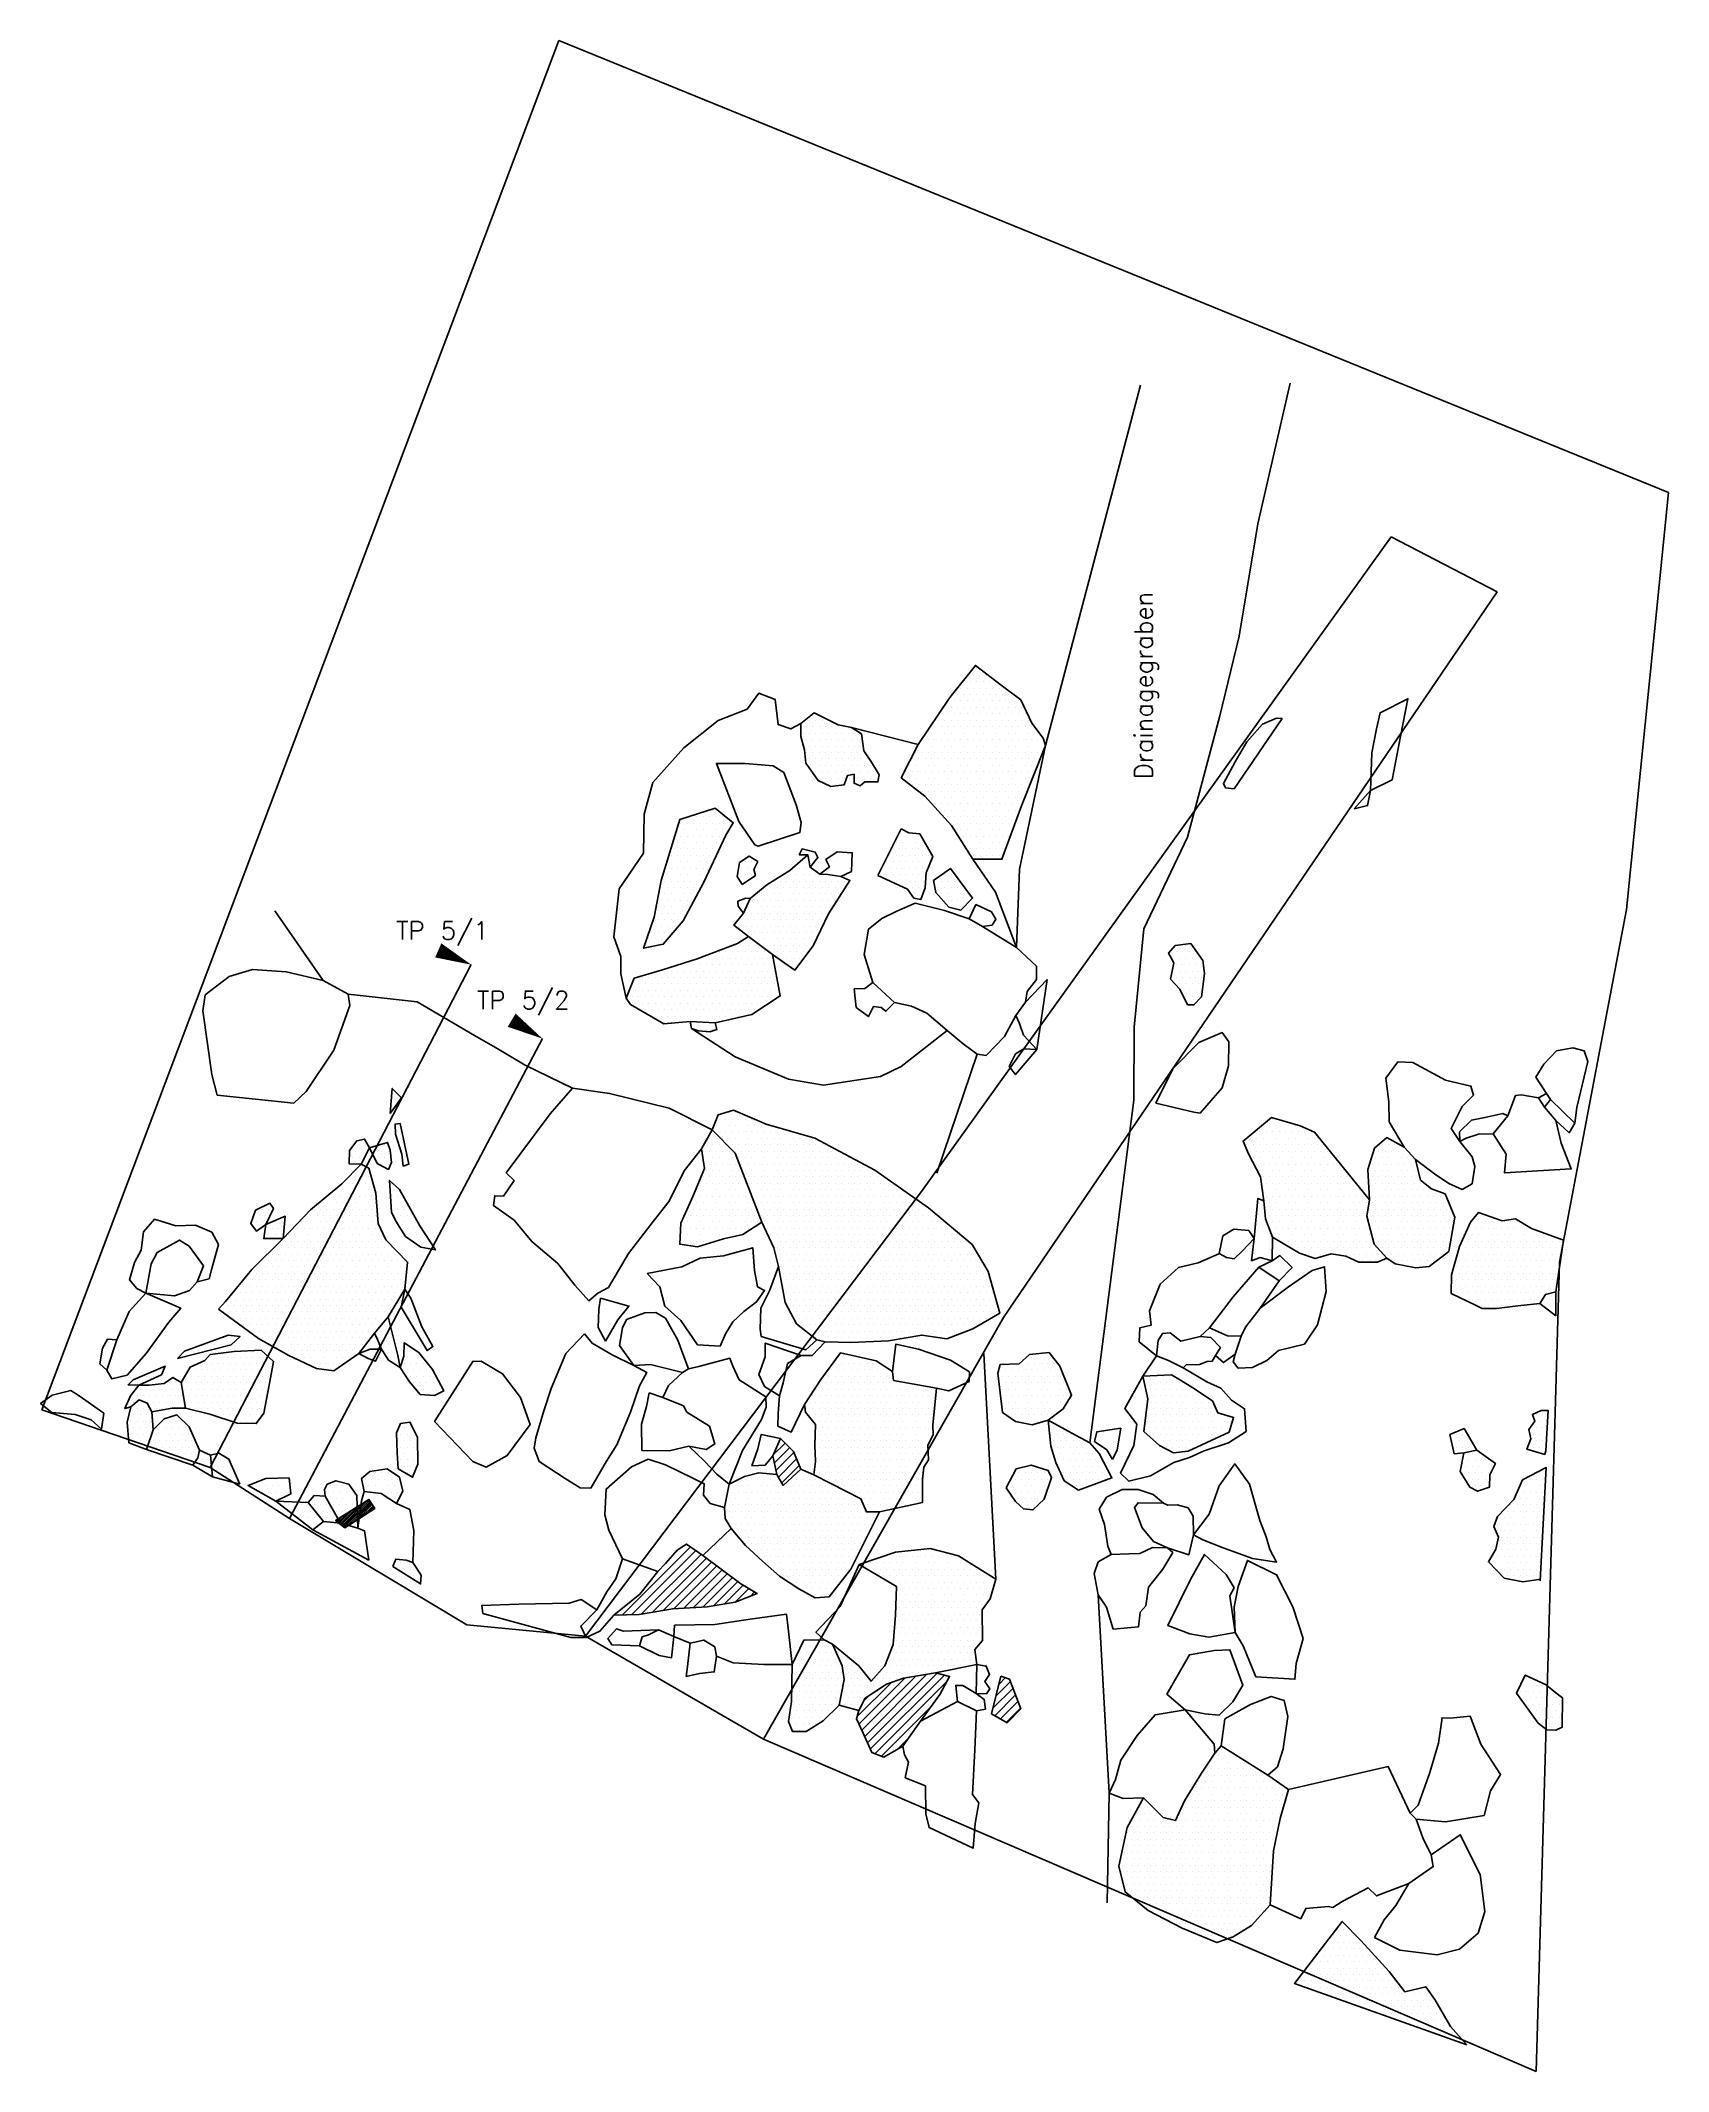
# Model space of a CAD drawing. Header units: metres. Extents: x -12.64 to -9.48, y -12.29 to -8.34.
import ezdxf

# ---------------------------------------------------------------- set-up
doc = ezdxf.new("R2010")
doc.units = ezdxf.units.M
doc.header["$LTSCALE"] = 25
doc.header["$MEASUREMENT"] = 0
doc.linetypes.add('STRICHPUNKTX2', pattern=[2, 1, -0.5, 0, -0.5])
doc.layers.get('0').update_dxf_attribs({"linetype": 'CONTINUOUS'})
for name, color, linetype in [('BEFUND', 1, 'CONTINUOUS'), ('BEFUNDSCHRAFF', 1, 'CONTINUOUS'), ('FEUER', 1, 'CONTINUOUS'), ('GRABUNGSGRENZE', 3, 'STRICHPUNKTX2'), ('KNOCHEN', 2, 'CONTINUOUS'), ('KNOCHENSCHRAFF', 2, 'CONTINUOUS'), ('STEINE', 4, 'CONTINUOUS'), ('STEINESCHRAFF', 4, 'CONTINUOUS'), ('TPROFIL', 3, 'CONTINUOUS')]:
    doc.layers.add(name, color=color, linetype=linetype)
doc.styles.get("Standard").update_dxf_attribs({"font": 'txt.shx'})

msp = doc.modelspace()

# ---------------------------------------------------------------- texts
at = {"layer": 'BEFUNDSCHRAFF'}
msp.add_text('Drainagegraben', height=0.035, rotation=90, dxfattribs=at).set_placement((-10.477, -9.7773))
at = {"layer": 'TPROFIL'}
for s, p in [('TP 5/1', (-11.9467, -10.0886)), ('TP 5/2', (-11.7897, -10.2238))]:
    msp.add_text(s, height=0.035, dxfattribs=at).set_placement(p)

# ---------------------------------------------------------------- blocks, each defined once
blk = doc.blocks.new('*X1')
at = {"color": 0}
for p, q in [((-1206.14, -1122), (-1205.01, -1120.87)), ((-1205.94, -1122.15), (-1204.05, -1120.26)), ((-1205.75, -1122.31), (-1203.09, -1119.66)), ((-1205.55, -1122.47), (-1202.14, -1119.05)), ((-1205.35, -1122.62), (-1201.18, -1118.45)), ((-1205.16, -1122.78), (-1200.22, -1117.84)), ((-1204.96, -1122.94), (-1199.86, -1117.83)), ((-1204.76, -1123.09), (-1199.72, -1118.05)), ((-1204.25, -1122.93), (-1199.58, -1118.26)), ((-1203.24, -1122.27), (-1199.44, -1118.48)), ((-1202.23, -1121.62), (-1199.3, -1118.69)), ((-1201.21, -1120.96), (-1199.16, -1118.9)), ((-1200.2, -1120.3), (-1199.02, -1119.12)), ((-1199.19, -1119.64), (-1198.88, -1119.33)), ((-1206.34, -1121.84), (-1205.97, -1121.47))]:
    blk.add_line(p, q, dxfattribs=at)
blk = doc.blocks.new('*X2')
at = {"color": 0}
for p, q in [((-1195.625, -1041.25), (-1195.625, -1041.25)), ((-1195, -1040), (-1195, -1040)), ((-1201.875, -1048.75), (-1201.875, -1048.75)), ((-1200.625, -1048.75), (-1200.625, -1048.75)), ((-1196.875, -1048.75), (-1196.875, -1048.75)), ((-1194.375, -1046.25), (-1194.375, -1046.25)), ((-1193.75, -1047.5), (-1193.75, -1047.5)), ((-1193.125, -1048.75), (-1193.125, -1048.75)), ((-1203.125, -1051.25), (-1203.125, -1051.25)), ((-1202.5, -1050), (-1202.5, -1050)), ((-1201.875, -1051.25), (-1201.875, -1051.25)), ((-1201.875, -1053.75), (-1201.875, -1053.75)), ((-1201.25, -1050), (-1201.25, -1050)), ((-1200.625, -1053.75), (-1200.625, -1053.75)), ((-1198.75, -1050), (-1198.75, -1050)), ((-1198.125, -1051.25), (-1198.125, -1051.25)), ((-1197.5, -1050), (-1197.5, -1050)), ((-1197.5, -1052.5), (-1197.5, -1052.5)), ((-1196.875, -1051.25), (-1196.875, -1051.25)), ((-1196.25, -1050), (-1196.25, -1050)), ((-1196.25, -1052.5), (-1196.25, -1052.5)), ((-1193.75, -1050), (-1193.75, -1050)), ((-1193.125, -1051.25), (-1193.125, -1051.25)), ((-1192.5, -1052.5), (-1192.5, -1052.5)), ((-1206.25, -1057.5), (-1206.25, -1057.5)), ((-1205, -1057.5), (-1205, -1057.5)), ((-1204.375, -1056.25), (-1204.375, -1056.25)), ((-1203.75, -1055), (-1203.75, -1055)), ((-1203.75, -1057.5), (-1203.75, -1057.5)), ((-1203.125, -1056.25), (-1203.125, -1056.25)), ((-1202.5, -1055), (-1202.5, -1055)), ((-1202.5, -1057.5), (-1202.5, -1057.5)), ((-1201.875, -1056.25), (-1201.875, -1056.25)), ((-1201.25, -1055), (-1201.25, -1055)), ((-1201.25, -1057.5), (-1201.25, -1057.5)), ((-1200.625, -1056.25), (-1200.625, -1056.25)), ((-1200, -1055), (-1200, -1055)), ((-1200, -1057.5), (-1200, -1057.5)), ((-1199.375, -1056.25), (-1199.375, -1056.25)), ((-1195.625, -1056.25), (-1195.625, -1056.25)), ((-1195, -1057.5), (-1195, -1057.5)), ((-1220.625, -1061.25), (-1220.625, -1061.25)), ((-1219.375, -1061.25), (-1219.375, -1061.25)), ((-1210.625, -1061.25), (-1210.625, -1061.25)), ((-1209.375, -1061.25), (-1209.375, -1061.25)), ((-1208.75, -1060), (-1208.75, -1060)), ((-1208.125, -1061.25), (-1208.125, -1061.25)), ((-1207.5, -1060), (-1207.5, -1060)), ((-1206.875, -1058.75), (-1206.875, -1058.75)), ((-1206.875, -1061.25), (-1206.875, -1061.25)), ((-1206.25, -1060), (-1206.25, -1060)), ((-1205.625, -1058.75), (-1205.625, -1058.75)), ((-1205.625, -1061.25), (-1205.625, -1061.25)), ((-1205, -1060), (-1205, -1060)), ((-1204.375, -1058.75), (-1204.375, -1058.75)), ((-1204.375, -1061.25), (-1204.375, -1061.25)), ((-1203.75, -1060), (-1203.75, -1060)), ((-1203.125, -1058.75), (-1203.125, -1058.75)), ((-1203.125, -1061.25), (-1203.125, -1061.25)), ((-1202.5, -1060), (-1202.5, -1060)), ((-1201.875, -1058.75), (-1201.875, -1058.75)), ((-1201.875, -1061.25), (-1201.875, -1061.25)), ((-1201.25, -1060), (-1201.25, -1060)), ((-1200.625, -1058.75), (-1200.625, -1058.75)), ((-1200.625, -1061.25), (-1200.625, -1061.25)), ((-1200, -1060), (-1200, -1060)), ((-1199.375, -1058.75), (-1199.375, -1058.75)), ((-1199.375, -1061.25), (-1199.375, -1061.25)), ((-1198.75, -1060), (-1198.75, -1060)), ((-1195.625, -1058.75), (-1195.625, -1058.75)), ((-1195, -1060), (-1195, -1060)), ((-1194.375, -1058.75), (-1194.375, -1058.75)), ((-1194.375, -1061.25), (-1194.375, -1061.25)), ((-1193.75, -1060), (-1193.75, -1060)), ((-1193.125, -1061.25), (-1193.125, -1061.25)), ((-1191.875, -1061.25), (-1191.875, -1061.25)), ((-1221.875, -1063.75), (-1221.875, -1063.75)), ((-1221.25, -1062.5), (-1221.25, -1062.5)), ((-1221.25, -1065), (-1221.25, -1065)), ((-1220.625, -1063.75), (-1220.625, -1063.75)), ((-1220, -1062.5), (-1220, -1062.5)), ((-1220, -1065), (-1220, -1065)), ((-1218.75, -1065), (-1218.75, -1065)), ((-1218.125, -1063.75), (-1218.125, -1063.75)), ((-1217.5, -1065), (-1217.5, -1065)), ((-1216.875, -1063.75), (-1216.875, -1063.75)), ((-1213.75, -1065), (-1213.75, -1065)), ((-1213.125, -1063.75), (-1213.125, -1063.75)), ((-1212.5, -1065), (-1212.5, -1065)), ((-1211.875, -1063.75), (-1211.875, -1063.75)), ((-1211.25, -1062.5), (-1211.25, -1062.5)), ((-1211.25, -1065), (-1211.25, -1065)), ((-1210.625, -1063.75), (-1210.625, -1063.75)), ((-1210, -1062.5), (-1210, -1062.5)), ((-1210, -1065), (-1210, -1065)), ((-1209.375, -1063.75), (-1209.375, -1063.75)), ((-1208.75, -1062.5), (-1208.75, -1062.5)), ((-1208.75, -1065), (-1208.75, -1065)), ((-1208.125, -1063.75), (-1208.125, -1063.75)), ((-1207.5, -1062.5), (-1207.5, -1062.5)), ((-1207.5, -1065), (-1207.5, -1065)), ((-1206.875, -1063.75), (-1206.875, -1063.75)), ((-1206.25, -1062.5), (-1206.25, -1062.5)), ((-1206.25, -1065), (-1206.25, -1065)), ((-1205.625, -1063.75), (-1205.625, -1063.75)), ((-1205, -1062.5), (-1205, -1062.5)), ((-1205, -1065), (-1205, -1065)), ((-1204.375, -1063.75), (-1204.375, -1063.75)), ((-1203.75, -1062.5), (-1203.75, -1062.5)), ((-1203.75, -1065), (-1203.75, -1065)), ((-1203.125, -1063.75), (-1203.125, -1063.75)), ((-1202.5, -1062.5), (-1202.5, -1062.5)), ((-1202.5, -1065), (-1202.5, -1065)), ((-1201.875, -1063.75), (-1201.875, -1063.75)), ((-1201.25, -1062.5), (-1201.25, -1062.5)), ((-1201.25, -1065), (-1201.25, -1065)), ((-1200.625, -1063.75), (-1200.625, -1063.75)), ((-1200, -1062.5), (-1200, -1062.5)), ((-1200, -1065), (-1200, -1065)), ((-1199.375, -1063.75), (-1199.375, -1063.75)), ((-1198.75, -1062.5), (-1198.75, -1062.5)), ((-1198.75, -1065), (-1198.75, -1065)), ((-1195, -1062.5), (-1195, -1062.5)), ((-1194.375, -1063.75), (-1194.375, -1063.75)), ((-1193.75, -1062.5), (-1193.75, -1062.5)), ((-1193.75, -1065), (-1193.75, -1065)), ((-1193.125, -1063.75), (-1193.125, -1063.75)), ((-1192.5, -1062.5), (-1192.5, -1062.5)), ((-1192.5, -1065), (-1192.5, -1065)), ((-1191.875, -1063.75), (-1191.875, -1063.75)), ((-1191.25, -1062.5), (-1191.25, -1062.5)), ((-1191.25, -1065), (-1191.25, -1065)), ((-1190.625, -1063.75), (-1190.625, -1063.75)), ((-1190, -1065), (-1190, -1065)), ((-1219.375, -1066.25), (-1219.375, -1066.25)), ((-1218.125, -1066.25), (-1218.125, -1066.25)), ((-1218.125, -1068.75), (-1218.125, -1068.75)), ((-1216.875, -1066.25), (-1216.875, -1066.25)), ((-1216.875, -1068.75), (-1216.875, -1068.75)), ((-1216.25, -1067.5), (-1216.25, -1067.5)), ((-1215.625, -1066.25), (-1215.625, -1066.25)), ((-1215.625, -1068.75), (-1215.625, -1068.75)), ((-1215, -1067.5), (-1215, -1067.5)), ((-1214.375, -1066.25), (-1214.375, -1066.25)), ((-1214.375, -1068.75), (-1214.375, -1068.75)), ((-1213.75, -1067.5), (-1213.75, -1067.5)), ((-1213.125, -1066.25), (-1213.125, -1066.25)), ((-1213.125, -1068.75), (-1213.125, -1068.75)), ((-1212.5, -1067.5), (-1212.5, -1067.5)), ((-1211.875, -1066.25), (-1211.875, -1066.25)), ((-1211.875, -1068.75), (-1211.875, -1068.75)), ((-1211.25, -1067.5), (-1211.25, -1067.5)), ((-1210.625, -1066.25), (-1210.625, -1066.25)), ((-1210.625, -1068.75), (-1210.625, -1068.75)), ((-1210, -1067.5), (-1210, -1067.5)), ((-1209.375, -1066.25), (-1209.375, -1066.25)), ((-1209.375, -1068.75), (-1209.375, -1068.75)), ((-1208.75, -1067.5), (-1208.75, -1067.5)), ((-1208.125, -1066.25), (-1208.125, -1066.25)), ((-1208.125, -1068.75), (-1208.125, -1068.75)), ((-1207.5, -1067.5), (-1207.5, -1067.5)), ((-1206.875, -1066.25), (-1206.875, -1066.25)), ((-1206.875, -1068.75), (-1206.875, -1068.75)), ((-1206.25, -1067.5), (-1206.25, -1067.5)), ((-1205.625, -1066.25), (-1205.625, -1066.25)), ((-1205.625, -1068.75), (-1205.625, -1068.75)), ((-1205, -1067.5), (-1205, -1067.5)), ((-1204.375, -1066.25), (-1204.375, -1066.25)), ((-1204.375, -1068.75), (-1204.375, -1068.75)), ((-1203.75, -1067.5), (-1203.75, -1067.5)), ((-1203.125, -1066.25), (-1203.125, -1066.25)), ((-1203.125, -1068.75), (-1203.125, -1068.75)), ((-1202.5, -1067.5), (-1202.5, -1067.5)), ((-1201.875, -1066.25), (-1201.875, -1066.25)), ((-1201.875, -1068.75), (-1201.875, -1068.75)), ((-1201.25, -1067.5), (-1201.25, -1067.5)), ((-1200.625, -1066.25), (-1200.625, -1066.25)), ((-1200.625, -1068.75), (-1200.625, -1068.75)), ((-1200, -1067.5), (-1200, -1067.5)), ((-1199.375, -1066.25), (-1199.375, -1066.25)), ((-1199.375, -1068.75), (-1199.375, -1068.75)), ((-1198.75, -1067.5), (-1198.75, -1067.5)), ((-1198.125, -1066.25), (-1198.125, -1066.25)), ((-1198.125, -1068.75), (-1198.125, -1068.75)), ((-1197.5, -1067.5), (-1197.5, -1067.5)), ((-1196.875, -1068.75), (-1196.875, -1068.75)), ((-1195.625, -1068.75), (-1195.625, -1068.75)), ((-1191.875, -1066.25), (-1191.875, -1066.25)), ((-1191.25, -1067.5), (-1191.25, -1067.5)), ((-1190.625, -1066.25), (-1190.625, -1066.25)), ((-1190, -1067.5), (-1190, -1067.5)), ((-1189.375, -1066.25), (-1189.375, -1066.25)), ((-1188.75, -1067.5), (-1188.75, -1067.5)), ((-1188.125, -1068.75), (-1188.125, -1068.75)), ((-1221.25, -1072.5), (-1221.25, -1072.5)), ((-1220.625, -1071.25), (-1220.625, -1071.25)), ((-1220, -1072.5), (-1220, -1072.5)), ((-1219.375, -1071.25), (-1219.375, -1071.25)), ((-1218.75, -1070), (-1218.75, -1070)), ((-1218.75, -1072.5), (-1218.75, -1072.5)), ((-1218.125, -1071.25), (-1218.125, -1071.25)), ((-1217.5, -1070), (-1217.5, -1070)), ((-1217.5, -1072.5), (-1217.5, -1072.5)), ((-1216.875, -1071.25), (-1216.875, -1071.25)), ((-1216.25, -1070), (-1216.25, -1070)), ((-1216.25, -1072.5), (-1216.25, -1072.5)), ((-1215.625, -1071.25), (-1215.625, -1071.25)), ((-1215, -1070), (-1215, -1070)), ((-1215, -1072.5), (-1215, -1072.5)), ((-1214.375, -1071.25), (-1214.375, -1071.25)), ((-1213.75, -1070), (-1213.75, -1070)), ((-1213.75, -1072.5), (-1213.75, -1072.5)), ((-1213.125, -1071.25), (-1213.125, -1071.25)), ((-1212.5, -1070), (-1212.5, -1070)), ((-1212.5, -1072.5), (-1212.5, -1072.5)), ((-1211.875, -1071.25), (-1211.875, -1071.25)), ((-1211.25, -1070), (-1211.25, -1070)), ((-1211.25, -1072.5), (-1211.25, -1072.5)), ((-1210.625, -1071.25), (-1210.625, -1071.25)), ((-1210, -1070), (-1210, -1070)), ((-1210, -1072.5), (-1210, -1072.5)), ((-1209.375, -1071.25), (-1209.375, -1071.25)), ((-1208.75, -1070), (-1208.75, -1070)), ((-1208.75, -1072.5), (-1208.75, -1072.5)), ((-1208.125, -1071.25), (-1208.125, -1071.25)), ((-1207.5, -1070), (-1207.5, -1070)), ((-1207.5, -1072.5), (-1207.5, -1072.5)), ((-1206.875, -1071.25), (-1206.875, -1071.25)), ((-1206.25, -1070), (-1206.25, -1070)), ((-1206.25, -1072.5), (-1206.25, -1072.5)), ((-1205.625, -1071.25), (-1205.625, -1071.25)), ((-1205, -1070), (-1205, -1070)), ((-1205, -1072.5), (-1205, -1072.5)), ((-1204.375, -1071.25), (-1204.375, -1071.25)), ((-1203.75, -1070), (-1203.75, -1070)), ((-1203.75, -1072.5), (-1203.75, -1072.5)), ((-1203.125, -1071.25), (-1203.125, -1071.25)), ((-1202.5, -1070), (-1202.5, -1070)), ((-1202.5, -1072.5), (-1202.5, -1072.5)), ((-1201.875, -1071.25), (-1201.875, -1071.25)), ((-1201.25, -1070), (-1201.25, -1070)), ((-1201.25, -1072.5), (-1201.25, -1072.5)), ((-1200.625, -1071.25), (-1200.625, -1071.25)), ((-1200, -1070), (-1200, -1070)), ((-1200, -1072.5), (-1200, -1072.5)), ((-1199.375, -1071.25), (-1199.375, -1071.25)), ((-1198.75, -1070), (-1198.75, -1070)), ((-1198.75, -1072.5), (-1198.75, -1072.5)), ((-1198.125, -1071.25), (-1198.125, -1071.25)), ((-1197.5, -1070), (-1197.5, -1070)), ((-1197.5, -1072.5), (-1197.5, -1072.5)), ((-1196.875, -1071.25), (-1196.875, -1071.25)), ((-1196.25, -1070), (-1196.25, -1070)), ((-1196.25, -1072.5), (-1196.25, -1072.5)), ((-1195.625, -1071.25), (-1195.625, -1071.25)), ((-1195, -1070), (-1195, -1070)), ((-1195, -1072.5), (-1195, -1072.5)), ((-1194.375, -1071.25), (-1194.375, -1071.25)), ((-1193.75, -1072.5), (-1193.75, -1072.5)), ((-1193.125, -1071.25), (-1193.125, -1071.25)), ((-1224.375, -1076.25), (-1224.375, -1076.25)), ((-1223.75, -1075), (-1223.75, -1075)), ((-1223.125, -1073.75), (-1223.125, -1073.75)), ((-1223.125, -1076.25), (-1223.125, -1076.25)), ((-1222.5, -1075), (-1222.5, -1075)), ((-1221.875, -1073.75), (-1221.875, -1073.75)), ((-1221.875, -1076.25), (-1221.875, -1076.25)), ((-1221.25, -1075), (-1221.25, -1075)), ((-1220.625, -1073.75), (-1220.625, -1073.75)), ((-1220.625, -1076.25), (-1220.625, -1076.25)), ((-1220, -1075), (-1220, -1075)), ((-1219.375, -1073.75), (-1219.375, -1073.75)), ((-1219.375, -1076.25), (-1219.375, -1076.25)), ((-1218.75, -1075), (-1218.75, -1075)), ((-1218.125, -1073.75), (-1218.125, -1073.75)), ((-1218.125, -1076.25), (-1218.125, -1076.25)), ((-1217.5, -1075), (-1217.5, -1075)), ((-1216.875, -1073.75), (-1216.875, -1073.75)), ((-1216.875, -1076.25), (-1216.875, -1076.25)), ((-1216.25, -1075), (-1216.25, -1075)), ((-1215.625, -1073.75), (-1215.625, -1073.75)), ((-1215.625, -1076.25), (-1215.625, -1076.25)), ((-1215, -1075), (-1215, -1075)), ((-1214.375, -1073.75), (-1214.375, -1073.75)), ((-1214.375, -1076.25), (-1214.375, -1076.25)), ((-1213.75, -1075), (-1213.75, -1075)), ((-1213.125, -1073.75), (-1213.125, -1073.75)), ((-1213.125, -1076.25), (-1213.125, -1076.25)), ((-1212.5, -1075), (-1212.5, -1075)), ((-1211.875, -1073.75), (-1211.875, -1073.75)), ((-1211.875, -1076.25), (-1211.875, -1076.25)), ((-1211.25, -1075), (-1211.25, -1075)), ((-1210.625, -1073.75), (-1210.625, -1073.75)), ((-1210.625, -1076.25), (-1210.625, -1076.25)), ((-1210, -1075), (-1210, -1075)), ((-1209.375, -1073.75), (-1209.375, -1073.75)), ((-1209.375, -1076.25), (-1209.375, -1076.25)), ((-1208.75, -1075), (-1208.75, -1075)), ((-1208.125, -1073.75), (-1208.125, -1073.75)), ((-1208.125, -1076.25), (-1208.125, -1076.25)), ((-1207.5, -1075), (-1207.5, -1075)), ((-1206.875, -1073.75), (-1206.875, -1073.75)), ((-1206.875, -1076.25), (-1206.875, -1076.25)), ((-1206.25, -1075), (-1206.25, -1075)), ((-1205.625, -1073.75), (-1205.625, -1073.75)), ((-1205.625, -1076.25), (-1205.625, -1076.25)), ((-1205, -1075), (-1205, -1075)), ((-1204.375, -1073.75), (-1204.375, -1073.75)), ((-1204.375, -1076.25), (-1204.375, -1076.25)), ((-1203.75, -1075), (-1203.75, -1075)), ((-1203.125, -1073.75), (-1203.125, -1073.75)), ((-1203.125, -1076.25), (-1203.125, -1076.25)), ((-1202.5, -1075), (-1202.5, -1075)), ((-1201.875, -1073.75), (-1201.875, -1073.75)), ((-1201.875, -1076.25), (-1201.875, -1076.25)), ((-1201.25, -1075), (-1201.25, -1075)), ((-1200.625, -1073.75), (-1200.625, -1073.75)), ((-1200.625, -1076.25), (-1200.625, -1076.25)), ((-1200, -1075), (-1200, -1075)), ((-1199.375, -1073.75), (-1199.375, -1073.75)), ((-1199.375, -1076.25), (-1199.375, -1076.25)), ((-1198.75, -1075), (-1198.75, -1075)), ((-1198.125, -1073.75), (-1198.125, -1073.75)), ((-1198.125, -1076.25), (-1198.125, -1076.25)), ((-1197.5, -1075), (-1197.5, -1075)), ((-1196.875, -1073.75), (-1196.875, -1073.75)), ((-1196.875, -1076.25), (-1196.875, -1076.25)), ((-1196.25, -1075), (-1196.25, -1075)), ((-1195.625, -1073.75), (-1195.625, -1073.75)), ((-1195.625, -1076.25), (-1195.625, -1076.25)), ((-1195, -1075), (-1195, -1075)), ((-1194.375, -1073.75), (-1194.375, -1073.75)), ((-1194.375, -1076.25), (-1194.375, -1076.25)), ((-1193.75, -1075), (-1193.75, -1075)), ((-1193.125, -1073.75), (-1193.125, -1073.75)), ((-1193.125, -1076.25), (-1193.125, -1076.25)), ((-1228.125, -1081.25), (-1228.125, -1081.25)), ((-1227.5, -1080), (-1227.5, -1080)), ((-1226.875, -1078.75), (-1226.875, -1078.75)), ((-1226.875, -1081.25), (-1226.875, -1081.25)), ((-1226.25, -1077.5), (-1226.25, -1077.5)), ((-1226.25, -1080), (-1226.25, -1080)), ((-1225.625, -1078.75), (-1225.625, -1078.75)), ((-1225.625, -1081.25), (-1225.625, -1081.25)), ((-1225, -1077.5), (-1225, -1077.5)), ((-1225, -1080), (-1225, -1080)), ((-1224.375, -1078.75), (-1224.375, -1078.75)), ((-1224.375, -1081.25), (-1224.375, -1081.25)), ((-1223.75, -1077.5), (-1223.75, -1077.5)), ((-1223.75, -1080), (-1223.75, -1080)), ((-1223.125, -1078.75), (-1223.125, -1078.75)), ((-1223.125, -1081.25), (-1223.125, -1081.25)), ((-1222.5, -1077.5), (-1222.5, -1077.5)), ((-1222.5, -1080), (-1222.5, -1080)), ((-1221.875, -1078.75), (-1221.875, -1078.75)), ((-1221.875, -1081.25), (-1221.875, -1081.25)), ((-1221.25, -1077.5), (-1221.25, -1077.5)), ((-1221.25, -1080), (-1221.25, -1080)), ((-1220.625, -1078.75), (-1220.625, -1078.75)), ((-1220.625, -1081.25), (-1220.625, -1081.25)), ((-1220, -1077.5), (-1220, -1077.5)), ((-1220, -1080), (-1220, -1080)), ((-1219.375, -1078.75), (-1219.375, -1078.75)), ((-1219.375, -1081.25), (-1219.375, -1081.25)), ((-1218.75, -1077.5), (-1218.75, -1077.5)), ((-1218.75, -1080), (-1218.75, -1080)), ((-1218.125, -1078.75), (-1218.125, -1078.75)), ((-1218.125, -1081.25), (-1218.125, -1081.25)), ((-1217.5, -1077.5), (-1217.5, -1077.5)), ((-1217.5, -1080), (-1217.5, -1080)), ((-1216.875, -1078.75), (-1216.875, -1078.75)), ((-1216.875, -1081.25), (-1216.875, -1081.25)), ((-1216.25, -1077.5), (-1216.25, -1077.5)), ((-1216.25, -1080), (-1216.25, -1080)), ((-1215.625, -1078.75), (-1215.625, -1078.75)), ((-1215.625, -1081.25), (-1215.625, -1081.25)), ((-1215, -1077.5), (-1215, -1077.5)), ((-1215, -1080), (-1215, -1080)), ((-1214.375, -1078.75), (-1214.375, -1078.75)), ((-1214.375, -1081.25), (-1214.375, -1081.25)), ((-1213.75, -1077.5), (-1213.75, -1077.5)), ((-1213.75, -1080), (-1213.75, -1080)), ((-1213.125, -1078.75), (-1213.125, -1078.75)), ((-1213.125, -1081.25), (-1213.125, -1081.25)), ((-1212.5, -1077.5), (-1212.5, -1077.5)), ((-1212.5, -1080), (-1212.5, -1080)), ((-1211.875, -1078.75), (-1211.875, -1078.75)), ((-1211.875, -1081.25), (-1211.875, -1081.25)), ((-1211.25, -1077.5), (-1211.25, -1077.5)), ((-1211.25, -1080), (-1211.25, -1080)), ((-1210.625, -1078.75), (-1210.625, -1078.75)), ((-1210.625, -1081.25), (-1210.625, -1081.25)), ((-1210, -1077.5), (-1210, -1077.5)), ((-1210, -1080), (-1210, -1080)), ((-1209.375, -1078.75), (-1209.375, -1078.75)), ((-1209.375, -1081.25), (-1209.375, -1081.25)), ((-1208.75, -1077.5), (-1208.75, -1077.5)), ((-1208.75, -1080), (-1208.75, -1080)), ((-1208.125, -1078.75), (-1208.125, -1078.75)), ((-1208.125, -1081.25), (-1208.125, -1081.25)), ((-1207.5, -1077.5), (-1207.5, -1077.5)), ((-1207.5, -1080), (-1207.5, -1080)), ((-1206.875, -1078.75), (-1206.875, -1078.75)), ((-1206.875, -1081.25), (-1206.875, -1081.25)), ((-1206.25, -1077.5), (-1206.25, -1077.5)), ((-1206.25, -1080), (-1206.25, -1080)), ((-1205.625, -1078.75), (-1205.625, -1078.75)), ((-1205.625, -1081.25), (-1205.625, -1081.25)), ((-1205, -1077.5), (-1205, -1077.5)), ((-1205, -1080), (-1205, -1080)), ((-1204.375, -1078.75), (-1204.375, -1078.75)), ((-1204.375, -1081.25), (-1204.375, -1081.25)), ((-1203.75, -1077.5), (-1203.75, -1077.5)), ((-1203.75, -1080), (-1203.75, -1080)), ((-1203.125, -1078.75), (-1203.125, -1078.75)), ((-1203.125, -1081.25), (-1203.125, -1081.25)), ((-1202.5, -1077.5), (-1202.5, -1077.5)), ((-1202.5, -1080), (-1202.5, -1080)), ((-1201.875, -1078.75), (-1201.875, -1078.75)), ((-1201.875, -1081.25), (-1201.875, -1081.25)), ((-1201.25, -1077.5), (-1201.25, -1077.5)), ((-1201.25, -1080), (-1201.25, -1080)), ((-1200.625, -1078.75), (-1200.625, -1078.75)), ((-1200.625, -1081.25), (-1200.625, -1081.25)), ((-1200, -1077.5), (-1200, -1077.5)), ((-1200, -1080), (-1200, -1080)), ((-1199.375, -1078.75), (-1199.375, -1078.75)), ((-1199.375, -1081.25), (-1199.375, -1081.25)), ((-1198.75, -1077.5), (-1198.75, -1077.5)), ((-1198.75, -1080), (-1198.75, -1080)), ((-1198.125, -1078.75), (-1198.125, -1078.75)), ((-1198.125, -1081.25), (-1198.125, -1081.25)), ((-1197.5, -1077.5), (-1197.5, -1077.5)), ((-1197.5, -1080), (-1197.5, -1080)), ((-1196.875, -1078.75), (-1196.875, -1078.75)), ((-1196.875, -1081.25), (-1196.875, -1081.25)), ((-1196.25, -1077.5), (-1196.25, -1077.5)), ((-1196.25, -1080), (-1196.25, -1080)), ((-1195.625, -1078.75), (-1195.625, -1078.75)), ((-1195, -1077.5), (-1195, -1077.5)), ((-1195, -1080), (-1195, -1080)), ((-1194.375, -1078.75), (-1194.375, -1078.75)), ((-1193.75, -1077.5), (-1193.75, -1077.5)), ((-1193.125, -1078.75), (-1193.125, -1078.75)), ((-1192.5, -1080), (-1192.5, -1080)), ((-1191.875, -1078.75), (-1191.875, -1078.75)), ((-1191.875, -1081.25), (-1191.875, -1081.25)), ((-1226.25, -1082.5), (-1226.25, -1082.5)), ((-1225, -1082.5), (-1225, -1082.5)), ((-1224.375, -1083.75), (-1224.375, -1083.75)), ((-1223.75, -1082.5), (-1223.75, -1082.5)), ((-1223.125, -1083.75), (-1223.125, -1083.75)), ((-1222.5, -1082.5), (-1222.5, -1082.5)), ((-1222.5, -1085), (-1222.5, -1085)), ((-1221.875, -1083.75), (-1221.875, -1083.75)), ((-1221.25, -1082.5), (-1221.25, -1082.5)), ((-1221.25, -1085), (-1221.25, -1085)), ((-1220.625, -1083.75), (-1220.625, -1083.75)), ((-1220, -1082.5), (-1220, -1082.5)), ((-1220, -1085), (-1220, -1085)), ((-1219.375, -1083.75), (-1219.375, -1083.75)), ((-1218.75, -1082.5), (-1218.75, -1082.5)), ((-1218.75, -1085), (-1218.75, -1085)), ((-1218.125, -1083.75), (-1218.125, -1083.75)), ((-1217.5, -1082.5), (-1217.5, -1082.5)), ((-1217.5, -1085), (-1217.5, -1085)), ((-1216.875, -1083.75), (-1216.875, -1083.75)), ((-1216.25, -1082.5), (-1216.25, -1082.5)), ((-1216.25, -1085), (-1216.25, -1085)), ((-1215.625, -1083.75), (-1215.625, -1083.75)), ((-1215, -1082.5), (-1215, -1082.5)), ((-1215, -1085), (-1215, -1085)), ((-1214.375, -1083.75), (-1214.375, -1083.75)), ((-1213.75, -1082.5), (-1213.75, -1082.5)), ((-1213.75, -1085), (-1213.75, -1085)), ((-1213.125, -1083.75), (-1213.125, -1083.75)), ((-1212.5, -1082.5), (-1212.5, -1082.5)), ((-1212.5, -1085), (-1212.5, -1085)), ((-1211.875, -1083.75), (-1211.875, -1083.75)), ((-1211.25, -1082.5), (-1211.25, -1082.5)), ((-1211.25, -1085), (-1211.25, -1085)), ((-1210.625, -1083.75), (-1210.625, -1083.75)), ((-1210, -1082.5), (-1210, -1082.5)), ((-1210, -1085), (-1210, -1085)), ((-1209.375, -1083.75), (-1209.375, -1083.75)), ((-1208.75, -1082.5), (-1208.75, -1082.5)), ((-1208.75, -1085), (-1208.75, -1085)), ((-1208.125, -1083.75), (-1208.125, -1083.75)), ((-1207.5, -1082.5), (-1207.5, -1082.5)), ((-1207.5, -1085), (-1207.5, -1085)), ((-1206.875, -1083.75), (-1206.875, -1083.75)), ((-1206.25, -1082.5), (-1206.25, -1082.5)), ((-1206.25, -1085), (-1206.25, -1085)), ((-1205.625, -1083.75), (-1205.625, -1083.75)), ((-1205, -1082.5), (-1205, -1082.5)), ((-1205, -1085), (-1205, -1085)), ((-1204.375, -1083.75), (-1204.375, -1083.75)), ((-1203.75, -1082.5), (-1203.75, -1082.5)), ((-1203.75, -1085), (-1203.75, -1085)), ((-1203.125, -1083.75), (-1203.125, -1083.75)), ((-1202.5, -1082.5), (-1202.5, -1082.5)), ((-1202.5, -1085), (-1202.5, -1085)), ((-1201.875, -1083.75), (-1201.875, -1083.75)), ((-1201.25, -1082.5), (-1201.25, -1082.5)), ((-1201.25, -1085), (-1201.25, -1085)), ((-1200.625, -1083.75), (-1200.625, -1083.75)), ((-1200, -1082.5), (-1200, -1082.5)), ((-1200, -1085), (-1200, -1085)), ((-1199.375, -1083.75), (-1199.375, -1083.75)), ((-1198.75, -1082.5), (-1198.75, -1082.5)), ((-1198.75, -1085), (-1198.75, -1085)), ((-1198.125, -1083.75), (-1198.125, -1083.75)), ((-1197.5, -1082.5), (-1197.5, -1082.5)), ((-1197.5, -1085), (-1197.5, -1085)), ((-1196.875, -1083.75), (-1196.875, -1083.75)), ((-1196.25, -1082.5), (-1196.25, -1082.5)), ((-1196.25, -1085), (-1196.25, -1085)), ((-1191.25, -1082.5), (-1191.25, -1082.5)), ((-1190.625, -1083.75), (-1190.625, -1083.75)), ((-1190, -1085), (-1190, -1085)), ((-1234.375, -1088.75), (-1234.375, -1088.75)), ((-1233.125, -1088.75), (-1233.125, -1088.75)), ((-1231.875, -1088.75), (-1231.875, -1088.75)), ((-1231.25, -1087.5), (-1231.25, -1087.5)), ((-1230, -1087.5), (-1230, -1087.5)), ((-1228.75, -1087.5), (-1228.75, -1087.5)), ((-1228.125, -1086.25), (-1228.125, -1086.25)), ((-1227.5, -1087.5), (-1227.5, -1087.5)), ((-1226.875, -1086.25), (-1226.875, -1086.25)), ((-1225.625, -1086.25), (-1225.625, -1086.25)), ((-1221.875, -1088.75), (-1221.875, -1088.75)), ((-1220.625, -1086.25), (-1220.625, -1086.25)), ((-1219.375, -1086.25), (-1219.375, -1086.25)), ((-1218.75, -1087.5), (-1218.75, -1087.5)), ((-1218.125, -1086.25), (-1218.125, -1086.25)), ((-1217.5, -1087.5), (-1217.5, -1087.5)), ((-1216.875, -1086.25), (-1216.875, -1086.25)), ((-1216.875, -1088.75), (-1216.875, -1088.75)), ((-1216.25, -1087.5), (-1216.25, -1087.5)), ((-1215.625, -1086.25), (-1215.625, -1086.25)), ((-1215.625, -1088.75), (-1215.625, -1088.75)), ((-1215, -1087.5), (-1215, -1087.5)), ((-1214.375, -1086.25), (-1214.375, -1086.25)), ((-1214.375, -1088.75), (-1214.375, -1088.75)), ((-1213.75, -1087.5), (-1213.75, -1087.5)), ((-1213.125, -1086.25), (-1213.125, -1086.25)), ((-1213.125, -1088.75), (-1213.125, -1088.75)), ((-1212.5, -1087.5), (-1212.5, -1087.5)), ((-1211.875, -1086.25), (-1211.875, -1086.25)), ((-1211.875, -1088.75), (-1211.875, -1088.75)), ((-1211.25, -1087.5), (-1211.25, -1087.5)), ((-1210.625, -1086.25), (-1210.625, -1086.25)), ((-1210.625, -1088.75), (-1210.625, -1088.75)), ((-1210, -1087.5), (-1210, -1087.5)), ((-1209.375, -1086.25), (-1209.375, -1086.25)), ((-1209.375, -1088.75), (-1209.375, -1088.75)), ((-1208.75, -1087.5), (-1208.75, -1087.5)), ((-1208.125, -1086.25), (-1208.125, -1086.25)), ((-1208.125, -1088.75), (-1208.125, -1088.75)), ((-1207.5, -1087.5), (-1207.5, -1087.5)), ((-1206.875, -1086.25), (-1206.875, -1086.25)), ((-1206.875, -1088.75), (-1206.875, -1088.75)), ((-1206.25, -1087.5), (-1206.25, -1087.5)), ((-1205.625, -1086.25), (-1205.625, -1086.25)), ((-1205.625, -1088.75), (-1205.625, -1088.75)), ((-1205, -1087.5), (-1205, -1087.5)), ((-1204.375, -1086.25), (-1204.375, -1086.25)), ((-1204.375, -1088.75), (-1204.375, -1088.75)), ((-1203.75, -1087.5), (-1203.75, -1087.5)), ((-1203.125, -1086.25), (-1203.125, -1086.25)), ((-1203.125, -1088.75), (-1203.125, -1088.75)), ((-1202.5, -1087.5), (-1202.5, -1087.5)), ((-1201.875, -1086.25), (-1201.875, -1086.25)), ((-1201.875, -1088.75), (-1201.875, -1088.75)), ((-1201.25, -1087.5), (-1201.25, -1087.5)), ((-1200.625, -1086.25), (-1200.625, -1086.25)), ((-1199.375, -1088.75), (-1199.375, -1088.75)), ((-1198.125, -1086.25), (-1198.125, -1086.25)), ((-1198.125, -1088.75), (-1198.125, -1088.75)), ((-1197.5, -1087.5), (-1197.5, -1087.5)), ((-1196.875, -1086.25), (-1196.875, -1086.25)), ((-1196.875, -1088.75), (-1196.875, -1088.75)), ((-1196.25, -1087.5), (-1196.25, -1087.5)), ((-1195.625, -1086.25), (-1195.625, -1086.25)), ((-1195.625, -1088.75), (-1195.625, -1088.75)), ((-1195, -1087.5), (-1195, -1087.5)), ((-1193.125, -1088.75), (-1193.125, -1088.75)), ((-1191.875, -1088.75), (-1191.875, -1088.75)), ((-1189.375, -1086.25), (-1189.375, -1086.25)), ((-1188.75, -1087.5), (-1188.75, -1087.5)), ((-1241.25, -1092.5), (-1241.25, -1092.5)), ((-1240, -1092.5), (-1240, -1092.5)), ((-1236.25, -1090), (-1236.25, -1090)), ((-1235, -1092.5), (-1235, -1092.5)), ((-1233.75, -1092.5), (-1233.75, -1092.5)), ((-1233.125, -1091.25), (-1233.125, -1091.25)), ((-1232.5, -1092.5), (-1232.5, -1092.5)), ((-1231.875, -1091.25), (-1231.875, -1091.25)), ((-1231.25, -1092.5), (-1231.25, -1092.5)), ((-1230.625, -1091.25), (-1230.625, -1091.25)), ((-1230, -1090), (-1230, -1090)), ((-1230, -1092.5), (-1230, -1092.5)), ((-1229.375, -1091.25), (-1229.375, -1091.25)), ((-1228.75, -1090), (-1228.75, -1090)), ((-1228.75, -1092.5), (-1228.75, -1092.5)), ((-1228.125, -1091.25), (-1228.125, -1091.25)), ((-1227.5, -1090), (-1227.5, -1090)), ((-1227.5, -1092.5), (-1227.5, -1092.5)), ((-1226.875, -1091.25), (-1226.875, -1091.25)), ((-1226.25, -1090), (-1226.25, -1090)), ((-1226.25, -1092.5), (-1226.25, -1092.5)), ((-1225.625, -1091.25), (-1225.625, -1091.25)), ((-1225, -1090), (-1225, -1090)), ((-1225, -1092.5), (-1225, -1092.5)), ((-1224.375, -1091.25), (-1224.375, -1091.25)), ((-1223.75, -1090), (-1223.75, -1090)), ((-1223.75, -1092.5), (-1223.75, -1092.5)), ((-1223.125, -1091.25), (-1223.125, -1091.25)), ((-1222.5, -1090), (-1222.5, -1090)), ((-1222.5, -1092.5), (-1222.5, -1092.5)), ((-1221.875, -1091.25), (-1221.875, -1091.25)), ((-1221.25, -1090), (-1221.25, -1090)), ((-1221.25, -1092.5), (-1221.25, -1092.5)), ((-1220.625, -1091.25), (-1220.625, -1091.25)), ((-1220, -1090), (-1220, -1090)), ((-1220, -1092.5), (-1220, -1092.5)), ((-1219.375, -1091.25), (-1219.375, -1091.25)), ((-1213.75, -1090), (-1213.75, -1090)), ((-1212.5, -1090), (-1212.5, -1090)), ((-1211.875, -1091.25), (-1211.875, -1091.25)), ((-1211.25, -1090), (-1211.25, -1090)), ((-1210.625, -1091.25), (-1210.625, -1091.25)), ((-1210, -1090), (-1210, -1090)), ((-1209.375, -1091.25), (-1209.375, -1091.25)), ((-1208.75, -1090), (-1208.75, -1090)), ((-1208.125, -1091.25), (-1208.125, -1091.25)), ((-1207.5, -1090), (-1207.5, -1090)), ((-1207.5, -1092.5), (-1207.5, -1092.5)), ((-1206.875, -1091.25), (-1206.875, -1091.25)), ((-1206.25, -1090), (-1206.25, -1090)), ((-1205.625, -1091.25), (-1205.625, -1091.25)), ((-1205, -1090), (-1205, -1090)), ((-1203.75, -1090), (-1203.75, -1090)), ((-1200, -1090), (-1200, -1090)), ((-1198.75, -1090), (-1198.75, -1090)), ((-1196.25, -1090), (-1196.25, -1090)), ((-1195, -1090), (-1195, -1090)), ((-1194.375, -1091.25), (-1194.375, -1091.25)), ((-1193.125, -1091.25), (-1193.125, -1091.25)), ((-1192.5, -1090), (-1192.5, -1090)), ((-1192.5, -1092.5), (-1192.5, -1092.5)), ((-1191.875, -1091.25), (-1191.875, -1091.25)), ((-1191.25, -1090), (-1191.25, -1090)), ((-1191.25, -1092.5), (-1191.25, -1092.5)), ((-1190.625, -1091.25), (-1190.625, -1091.25)), ((-1190, -1090), (-1190, -1090)), ((-1190, -1092.5), (-1190, -1092.5)), ((-1189.375, -1091.25), (-1189.375, -1091.25)), ((-1188.75, -1092.5), (-1188.75, -1092.5)), ((-1246.25, -1095), (-1246.25, -1095)), ((-1245, -1095), (-1245, -1095)), ((-1244.375, -1096.25), (-1244.375, -1096.25)), ((-1243.75, -1095), (-1243.75, -1095)), ((-1243.125, -1093.75), (-1243.125, -1093.75)), ((-1243.125, -1096.25), (-1243.125, -1096.25)), ((-1241.875, -1093.75), (-1241.875, -1093.75)), ((-1241.875, -1096.25), (-1241.875, -1096.25)), ((-1240.625, -1096.25), (-1240.625, -1096.25)), ((-1239.375, -1096.25), (-1239.375, -1096.25)), ((-1238.75, -1095), (-1238.75, -1095)), ((-1238.125, -1096.25), (-1238.125, -1096.25)), ((-1237.5, -1095), (-1237.5, -1095)), ((-1236.875, -1096.25), (-1236.875, -1096.25)), ((-1236.25, -1095), (-1236.25, -1095)), ((-1235.625, -1093.75), (-1235.625, -1093.75)), ((-1235.625, -1096.25), (-1235.625, -1096.25)), ((-1235, -1095), (-1235, -1095)), ((-1234.375, -1093.75), (-1234.375, -1093.75)), ((-1234.375, -1096.25), (-1234.375, -1096.25)), ((-1233.75, -1095), (-1233.75, -1095)), ((-1233.125, -1093.75), (-1233.125, -1093.75)), ((-1233.125, -1096.25), (-1233.125, -1096.25)), ((-1232.5, -1095), (-1232.5, -1095)), ((-1231.875, -1093.75), (-1231.875, -1093.75)), ((-1231.875, -1096.25), (-1231.875, -1096.25)), ((-1231.25, -1095), (-1231.25, -1095)), ((-1230.625, -1093.75), (-1230.625, -1093.75)), ((-1230.625, -1096.25), (-1230.625, -1096.25)), ((-1230, -1095), (-1230, -1095)), ((-1229.375, -1093.75), (-1229.375, -1093.75)), ((-1229.375, -1096.25), (-1229.375, -1096.25)), ((-1228.75, -1095), (-1228.75, -1095)), ((-1228.125, -1093.75), (-1228.125, -1093.75)), ((-1228.125, -1096.25), (-1228.125, -1096.25)), ((-1227.5, -1095), (-1227.5, -1095)), ((-1226.875, -1093.75), (-1226.875, -1093.75)), ((-1226.875, -1096.25), (-1226.875, -1096.25)), ((-1226.25, -1095), (-1226.25, -1095)), ((-1225.625, -1093.75), (-1225.625, -1093.75)), ((-1225.625, -1096.25), (-1225.625, -1096.25)), ((-1225, -1095), (-1225, -1095)), ((-1224.375, -1093.75), (-1224.375, -1093.75)), ((-1224.375, -1096.25), (-1224.375, -1096.25)), ((-1223.75, -1095), (-1223.75, -1095)), ((-1223.125, -1093.75), (-1223.125, -1093.75)), ((-1223.125, -1096.25), (-1223.125, -1096.25)), ((-1222.5, -1095), (-1222.5, -1095)), ((-1221.875, -1093.75), (-1221.875, -1093.75)), ((-1221.875, -1096.25), (-1221.875, -1096.25)), ((-1221.25, -1095), (-1221.25, -1095)), ((-1220.625, -1093.75), (-1220.625, -1093.75)), ((-1220.625, -1096.25), (-1220.625, -1096.25)), ((-1220, -1095), (-1220, -1095)), ((-1219.375, -1093.75), (-1219.375, -1093.75)), ((-1191.875, -1093.75), (-1191.875, -1093.75)), ((-1191.25, -1095), (-1191.25, -1095)), ((-1190.625, -1093.75), (-1190.625, -1093.75)), ((-1190.625, -1096.25), (-1190.625, -1096.25)), ((-1190, -1095), (-1190, -1095)), ((-1189.375, -1093.75), (-1189.375, -1093.75)), ((-1189.375, -1096.25), (-1189.375, -1096.25)), ((-1188.75, -1095), (-1188.75, -1095)), ((-1188.125, -1093.75), (-1188.125, -1093.75)), ((-1188.125, -1096.25), (-1188.125, -1096.25)), ((-1187.5, -1095), (-1187.5, -1095)), ((-1186.875, -1096.25), (-1186.875, -1096.25)), ((-1185.625, -1096.25), (-1185.625, -1096.25)), ((-1246.25, -1100), (-1246.25, -1100)), ((-1245.625, -1098.75), (-1245.625, -1098.75)), ((-1245, -1097.5), (-1245, -1097.5)), ((-1245, -1100), (-1245, -1100)), ((-1244.375, -1098.75), (-1244.375, -1098.75)), ((-1243.75, -1097.5), (-1243.75, -1097.5)), ((-1243.75, -1100), (-1243.75, -1100)), ((-1243.125, -1098.75), (-1243.125, -1098.75)), ((-1242.5, -1097.5), (-1242.5, -1097.5)), ((-1242.5, -1100), (-1242.5, -1100)), ((-1241.875, -1098.75), (-1241.875, -1098.75)), ((-1241.25, -1097.5), (-1241.25, -1097.5)), ((-1241.25, -1100), (-1241.25, -1100)), ((-1240.625, -1098.75), (-1240.625, -1098.75)), ((-1240, -1097.5), (-1240, -1097.5)), ((-1240, -1100), (-1240, -1100)), ((-1239.375, -1098.75), (-1239.375, -1098.75)), ((-1238.75, -1097.5), (-1238.75, -1097.5)), ((-1238.75, -1100), (-1238.75, -1100)), ((-1238.125, -1098.75), (-1238.125, -1098.75)), ((-1237.5, -1097.5), (-1237.5, -1097.5)), ((-1236.875, -1098.75), (-1236.875, -1098.75)), ((-1236.25, -1097.5), (-1236.25, -1097.5)), ((-1235.625, -1098.75), (-1235.625, -1098.75)), ((-1235, -1097.5), (-1235, -1097.5)), ((-1235, -1100), (-1235, -1100)), ((-1234.375, -1098.75), (-1234.375, -1098.75)), ((-1233.75, -1097.5), (-1233.75, -1097.5)), ((-1233.75, -1100), (-1233.75, -1100)), ((-1233.125, -1098.75), (-1233.125, -1098.75)), ((-1232.5, -1097.5), (-1232.5, -1097.5)), ((-1232.5, -1100), (-1232.5, -1100)), ((-1231.875, -1098.75), (-1231.875, -1098.75)), ((-1231.25, -1097.5), (-1231.25, -1097.5)), ((-1231.25, -1100), (-1231.25, -1100)), ((-1230.625, -1098.75), (-1230.625, -1098.75)), ((-1230, -1097.5), (-1230, -1097.5)), ((-1230, -1100), (-1230, -1100)), ((-1229.375, -1098.75), (-1229.375, -1098.75)), ((-1228.75, -1097.5), (-1228.75, -1097.5)), ((-1228.75, -1100), (-1228.75, -1100)), ((-1228.125, -1098.75), (-1228.125, -1098.75)), ((-1227.5, -1097.5), (-1227.5, -1097.5)), ((-1227.5, -1100), (-1227.5, -1100)), ((-1226.875, -1098.75), (-1226.875, -1098.75)), ((-1226.25, -1097.5), (-1226.25, -1097.5)), ((-1226.25, -1100), (-1226.25, -1100)), ((-1225.625, -1098.75), (-1225.625, -1098.75)), ((-1225, -1097.5), (-1225, -1097.5)), ((-1225, -1100), (-1225, -1100)), ((-1224.375, -1098.75), (-1224.375, -1098.75)), ((-1223.75, -1097.5), (-1223.75, -1097.5)), ((-1223.75, -1100), (-1223.75, -1100)), ((-1223.125, -1098.75), (-1223.125, -1098.75)), ((-1222.5, -1097.5), (-1222.5, -1097.5)), ((-1222.5, -1100), (-1222.5, -1100)), ((-1221.875, -1098.75), (-1221.875, -1098.75)), ((-1221.25, -1097.5), (-1221.25, -1097.5)), ((-1221.25, -1100), (-1221.25, -1100)), ((-1220.625, -1098.75), (-1220.625, -1098.75)), ((-1220, -1097.5), (-1220, -1097.5)), ((-1246.25, -1102.5), (-1246.25, -1102.5)), ((-1246.25, -1105), (-1246.25, -1105)), ((-1245.625, -1101.25), (-1245.625, -1101.25)), ((-1245.625, -1103.75), (-1245.625, -1103.75)), ((-1245, -1102.5), (-1245, -1102.5)), ((-1245, -1105), (-1245, -1105)), ((-1244.375, -1101.25), (-1244.375, -1101.25)), ((-1244.375, -1103.75), (-1244.375, -1103.75)), ((-1243.75, -1102.5), (-1243.75, -1102.5)), ((-1243.75, -1105), (-1243.75, -1105)), ((-1243.125, -1101.25), (-1243.125, -1101.25)), ((-1243.125, -1103.75), (-1243.125, -1103.75)), ((-1242.5, -1102.5), (-1242.5, -1102.5)), ((-1242.5, -1105), (-1242.5, -1105)), ((-1241.25, -1105), (-1241.25, -1105)), ((-1240.625, -1103.75), (-1240.625, -1103.75)), ((-1240, -1102.5), (-1240, -1102.5)), ((-1240, -1105), (-1240, -1105)), ((-1239.375, -1103.75), (-1239.375, -1103.75)), ((-1238.75, -1102.5), (-1238.75, -1102.5)), ((-1238.75, -1105), (-1238.75, -1105)), ((-1238.125, -1103.75), (-1238.125, -1103.75)), ((-1237.5, -1102.5), (-1237.5, -1102.5)), ((-1237.5, -1105), (-1237.5, -1105)), ((-1236.875, -1103.75), (-1236.875, -1103.75)), ((-1236.25, -1102.5), (-1236.25, -1102.5)), ((-1236.25, -1105), (-1236.25, -1105)), ((-1235.625, -1103.75), (-1235.625, -1103.75)), ((-1235, -1105), (-1235, -1105)), ((-1229.375, -1101.25), (-1229.375, -1101.25)), ((-1228.125, -1101.25), (-1228.125, -1101.25)), ((-1226.875, -1101.25), (-1226.875, -1101.25)), ((-1226.25, -1102.5), (-1226.25, -1102.5)), ((-1225.625, -1101.25), (-1225.625, -1101.25)), ((-1225, -1102.5), (-1225, -1102.5)), ((-1224.375, -1101.25), (-1224.375, -1101.25)), ((-1223.75, -1102.5), (-1223.75, -1102.5)), ((-1223.125, -1101.25), (-1223.125, -1101.25)), ((-1222.5, -1102.5), (-1222.5, -1102.5)), ((-1221.875, -1101.25), (-1221.875, -1101.25)), ((-1220.625, -1101.25), (-1220.625, -1101.25)), ((-1193.75, -1105), (-1193.75, -1105)), ((-1193.125, -1103.75), (-1193.125, -1103.75)), ((-1192.5, -1105), (-1192.5, -1105)), ((-1191.875, -1103.75), (-1191.875, -1103.75)), ((-1191.25, -1105), (-1191.25, -1105)), ((-1245.625, -1106.25), (-1245.625, -1106.25)), ((-1244.375, -1106.25), (-1244.375, -1106.25)), ((-1243.75, -1107.5), (-1243.75, -1107.5)), ((-1243.125, -1106.25), (-1243.125, -1106.25)), ((-1242.5, -1107.5), (-1242.5, -1107.5)), ((-1241.875, -1106.25), (-1241.875, -1106.25)), ((-1241.25, -1107.5), (-1241.25, -1107.5)), ((-1240.625, -1106.25), (-1240.625, -1106.25)), ((-1240.625, -1108.75), (-1240.625, -1108.75)), ((-1240, -1107.5), (-1240, -1107.5)), ((-1239.375, -1106.25), (-1239.375, -1106.25)), ((-1239.375, -1108.75), (-1239.375, -1108.75)), ((-1238.75, -1107.5), (-1238.75, -1107.5)), ((-1238.125, -1106.25), (-1238.125, -1106.25)), ((-1238.125, -1108.75), (-1238.125, -1108.75)), ((-1237.5, -1107.5), (-1237.5, -1107.5)), ((-1236.875, -1106.25), (-1236.875, -1106.25)), ((-1236.875, -1108.75), (-1236.875, -1108.75)), ((-1236.25, -1107.5), (-1236.25, -1107.5)), ((-1235.625, -1106.25), (-1235.625, -1106.25)), ((-1235.625, -1108.75), (-1235.625, -1108.75)), ((-1235, -1107.5), (-1235, -1107.5)), ((-1234.375, -1106.25), (-1234.375, -1106.25)), ((-1234.375, -1108.75), (-1234.375, -1108.75)), ((-1233.75, -1107.5), (-1233.75, -1107.5)), ((-1233.125, -1108.75), (-1233.125, -1108.75)), ((-1231.875, -1108.75), (-1231.875, -1108.75)), ((-1229.375, -1108.75), (-1229.375, -1108.75)), ((-1194.375, -1106.25), (-1194.375, -1106.25)), ((-1194.375, -1108.75), (-1194.375, -1108.75)), ((-1193.75, -1107.5), (-1193.75, -1107.5)), ((-1193.125, -1106.25), (-1193.125, -1106.25)), ((-1193.125, -1108.75), (-1193.125, -1108.75)), ((-1192.5, -1107.5), (-1192.5, -1107.5)), ((-1191.875, -1106.25), (-1191.875, -1106.25)), ((-1191.875, -1108.75), (-1191.875, -1108.75)), ((-1191.25, -1107.5), (-1191.25, -1107.5)), ((-1190.625, -1106.25), (-1190.625, -1106.25)), ((-1190.625, -1108.75), (-1190.625, -1108.75)), ((-1236.25, -1110), (-1236.25, -1110)), ((-1235, -1110), (-1235, -1110)), ((-1233.75, -1110), (-1233.75, -1110)), ((-1233.125, -1111.25), (-1233.125, -1111.25)), ((-1232.5, -1110), (-1232.5, -1110)), ((-1231.875, -1111.25), (-1231.875, -1111.25)), ((-1231.25, -1110), (-1231.25, -1110)), ((-1231.25, -1112.5), (-1231.25, -1112.5)), ((-1230.625, -1111.25), (-1230.625, -1111.25)), ((-1230, -1110), (-1230, -1110)), ((-1230, -1112.5), (-1230, -1112.5)), ((-1229.375, -1111.25), (-1229.375, -1111.25)), ((-1228.75, -1110), (-1228.75, -1110)), ((-1228.75, -1112.5), (-1228.75, -1112.5)), ((-1228.125, -1111.25), (-1228.125, -1111.25)), ((-1227.5, -1110), (-1227.5, -1110)), ((-1227.5, -1112.5), (-1227.5, -1112.5)), ((-1226.875, -1111.25), (-1226.875, -1111.25)), ((-1226.25, -1112.5), (-1226.25, -1112.5)), ((-1200, -1112.5), (-1200, -1112.5)), ((-1198.75, -1112.5), (-1198.75, -1112.5)), ((-1197.5, -1112.5), (-1197.5, -1112.5)), ((-1196.25, -1112.5), (-1196.25, -1112.5)), ((-1193.75, -1110), (-1193.75, -1110)), ((-1193.125, -1111.25), (-1193.125, -1111.25)), ((-1192.5, -1110), (-1192.5, -1110)), ((-1192.5, -1112.5), (-1192.5, -1112.5)), ((-1191.875, -1111.25), (-1191.875, -1111.25)), ((-1191.25, -1110), (-1191.25, -1110)), ((-1191.25, -1112.5), (-1191.25, -1112.5)), ((-1228.125, -1113.75), (-1228.125, -1113.75)), ((-1226.875, -1113.75), (-1226.875, -1113.75)), ((-1225.625, -1113.75), (-1225.625, -1113.75)), ((-1222.5, -1115), (-1222.5, -1115)), ((-1221.25, -1115), (-1221.25, -1115)), ((-1220.625, -1116.25), (-1220.625, -1116.25)), ((-1220, -1115), (-1220, -1115)), ((-1219.375, -1113.75), (-1219.375, -1113.75)), ((-1219.375, -1116.25), (-1219.375, -1116.25)), ((-1218.75, -1115), (-1218.75, -1115)), ((-1218.125, -1113.75), (-1218.125, -1113.75)), ((-1218.125, -1116.25), (-1218.125, -1116.25)), ((-1217.5, -1115), (-1217.5, -1115)), ((-1216.875, -1113.75), (-1216.875, -1113.75)), ((-1216.875, -1116.25), (-1216.875, -1116.25)), ((-1216.25, -1115), (-1216.25, -1115)), ((-1215.625, -1113.75), (-1215.625, -1113.75)), ((-1215.625, -1116.25), (-1215.625, -1116.25)), ((-1208.125, -1116.25), (-1208.125, -1116.25)), ((-1207.5, -1115), (-1207.5, -1115)), ((-1206.875, -1116.25), (-1206.875, -1116.25)), ((-1206.25, -1115), (-1206.25, -1115)), ((-1205.625, -1116.25), (-1205.625, -1116.25)), ((-1205, -1115), (-1205, -1115)), ((-1204.375, -1116.25), (-1204.375, -1116.25)), ((-1203.75, -1115), (-1203.75, -1115)), ((-1203.125, -1116.25), (-1203.125, -1116.25)), ((-1200.625, -1113.75), (-1200.625, -1113.75)), ((-1200, -1115), (-1200, -1115)), ((-1199.375, -1113.75), (-1199.375, -1113.75)), ((-1199.375, -1116.25), (-1199.375, -1116.25)), ((-1198.75, -1115), (-1198.75, -1115)), ((-1198.125, -1113.75), (-1198.125, -1113.75)), ((-1198.125, -1116.25), (-1198.125, -1116.25)), ((-1197.5, -1115), (-1197.5, -1115)), ((-1196.875, -1113.75), (-1196.875, -1113.75)), ((-1196.875, -1116.25), (-1196.875, -1116.25)), ((-1196.25, -1115), (-1196.25, -1115)), ((-1195.625, -1113.75), (-1195.625, -1113.75)), ((-1195.625, -1116.25), (-1195.625, -1116.25)), ((-1195, -1115), (-1195, -1115)), ((-1194.375, -1113.75), (-1194.375, -1113.75)), ((-1194.375, -1116.25), (-1194.375, -1116.25)), ((-1193.75, -1115), (-1193.75, -1115)), ((-1218.75, -1117.5), (-1218.75, -1117.5)), ((-1217.5, -1117.5), (-1217.5, -1117.5)), ((-1216.875, -1118.75), (-1216.875, -1118.75)), ((-1215.625, -1118.75), (-1215.625, -1118.75)), ((-1215, -1120), (-1215, -1120)), ((-1214.375, -1118.75), (-1214.375, -1118.75)), ((-1213.75, -1120), (-1213.75, -1120)), ((-1213.125, -1118.75), (-1213.125, -1118.75)), ((-1212.5, -1120), (-1212.5, -1120)), ((-1211.875, -1118.75), (-1211.875, -1118.75)), ((-1211.25, -1120), (-1211.25, -1120)), ((-1210.625, -1118.75), (-1210.625, -1118.75)), ((-1210, -1117.5), (-1210, -1117.5)), ((-1210, -1120), (-1210, -1120)), ((-1209.375, -1118.75), (-1209.375, -1118.75)), ((-1208.75, -1117.5), (-1208.75, -1117.5)), ((-1208.75, -1120), (-1208.75, -1120)), ((-1208.125, -1118.75), (-1208.125, -1118.75)), ((-1207.5, -1117.5), (-1207.5, -1117.5)), ((-1207.5, -1120), (-1207.5, -1120)), ((-1206.875, -1118.75), (-1206.875, -1118.75)), ((-1206.25, -1117.5), (-1206.25, -1117.5)), ((-1206.25, -1120), (-1206.25, -1120)), ((-1205.625, -1118.75), (-1205.625, -1118.75)), ((-1205, -1117.5), (-1205, -1117.5)), ((-1205, -1120), (-1205, -1120)), ((-1204.375, -1118.75), (-1204.375, -1118.75)), ((-1203.75, -1117.5), (-1203.75, -1117.5)), ((-1203.75, -1120), (-1203.75, -1120)), ((-1203.125, -1118.75), (-1203.125, -1118.75)), ((-1202.5, -1117.5), (-1202.5, -1117.5)), ((-1202.5, -1120), (-1202.5, -1120)), ((-1195, -1117.5), (-1195, -1117.5)), ((-1213.125, -1121.25), (-1213.125, -1121.25)), ((-1211.875, -1121.25), (-1211.875, -1121.25)), ((-1211.25, -1122.5), (-1211.25, -1122.5)), ((-1210.625, -1121.25), (-1210.625, -1121.25)), ((-1210, -1122.5), (-1210, -1122.5)), ((-1209.375, -1121.25), (-1209.375, -1121.25)), ((-1208.125, -1121.25), (-1208.125, -1121.25)), ((-1206.875, -1121.25), (-1206.875, -1121.25)), ((-1205.625, -1121.25), (-1205.625, -1121.25)), ((-1204.375, -1121.25), (-1204.375, -1121.25)), ((-1203.75, -1122.5), (-1203.75, -1122.5)), ((-1203.125, -1121.25), (-1203.125, -1121.25)), ((-1202.5, -1122.5), (-1202.5, -1122.5)), ((-1195, -1130), (-1195, -1130)), ((-1194.375, -1131.25), (-1194.375, -1131.25)), ((-1193.75, -1130), (-1193.75, -1130)), ((-1193.125, -1131.25), (-1193.125, -1131.25)), ((-1192.5, -1130), (-1192.5, -1130)), ((-1191.875, -1131.25), (-1191.875, -1131.25)), ((-1191.25, -1132.5), (-1191.25, -1132.5)), ((-1190.625, -1131.25), (-1190.625, -1131.25)), ((-1190, -1132.5), (-1190, -1132.5))]:
    blk.add_line(p, q, dxfattribs=at)
blk = doc.blocks.new('*X3')
at = {"color": 0}
for p, q in [((-1132.5, -1045), (-1132.5, -1045)), ((-1131.875, -1043.75), (-1131.875, -1043.75)), ((-1131.25, -1045), (-1131.25, -1045)), ((-1130.625, -1043.75), (-1130.625, -1043.75)), ((-1130, -1042.5), (-1130, -1042.5)), ((-1130, -1045), (-1130, -1045)), ((-1129.375, -1043.75), (-1129.375, -1043.75)), ((-1128.75, -1042.5), (-1128.75, -1042.5)), ((-1128.75, -1045), (-1128.75, -1045)), ((-1128.125, -1043.75), (-1128.125, -1043.75)), ((-1127.5, -1045), (-1127.5, -1045)), ((-1126.875, -1043.75), (-1126.875, -1043.75)), ((-1126.25, -1045), (-1126.25, -1045)), ((-1125.625, -1043.75), (-1125.625, -1043.75)), ((-1125, -1045), (-1125, -1045)), ((-1123.75, -1045), (-1123.75, -1045)), ((-1122.5, -1045), (-1122.5, -1045)), ((-1134.375, -1048.75), (-1134.375, -1048.75)), ((-1133.75, -1047.5), (-1133.75, -1047.5)), ((-1133.125, -1046.25), (-1133.125, -1046.25)), ((-1133.125, -1048.75), (-1133.125, -1048.75)), ((-1132.5, -1047.5), (-1132.5, -1047.5)), ((-1131.875, -1046.25), (-1131.875, -1046.25)), ((-1131.875, -1048.75), (-1131.875, -1048.75)), ((-1131.25, -1047.5), (-1131.25, -1047.5)), ((-1130.625, -1046.25), (-1130.625, -1046.25)), ((-1130.625, -1048.75), (-1130.625, -1048.75)), ((-1130, -1047.5), (-1130, -1047.5)), ((-1129.375, -1046.25), (-1129.375, -1046.25)), ((-1129.375, -1048.75), (-1129.375, -1048.75)), ((-1128.75, -1047.5), (-1128.75, -1047.5)), ((-1128.125, -1046.25), (-1128.125, -1046.25)), ((-1128.125, -1048.75), (-1128.125, -1048.75)), ((-1127.5, -1047.5), (-1127.5, -1047.5)), ((-1126.875, -1046.25), (-1126.875, -1046.25)), ((-1126.875, -1048.75), (-1126.875, -1048.75)), ((-1126.25, -1047.5), (-1126.25, -1047.5)), ((-1125.625, -1046.25), (-1125.625, -1046.25)), ((-1125.625, -1048.75), (-1125.625, -1048.75)), ((-1125, -1047.5), (-1125, -1047.5)), ((-1124.375, -1046.25), (-1124.375, -1046.25)), ((-1124.375, -1048.75), (-1124.375, -1048.75)), ((-1123.75, -1047.5), (-1123.75, -1047.5)), ((-1123.125, -1046.25), (-1123.125, -1046.25)), ((-1123.125, -1048.75), (-1123.125, -1048.75)), ((-1122.5, -1047.5), (-1122.5, -1047.5)), ((-1121.875, -1046.25), (-1121.875, -1046.25)), ((-1121.875, -1048.75), (-1121.875, -1048.75)), ((-1121.25, -1047.5), (-1121.25, -1047.5)), ((-1120.625, -1046.25), (-1120.625, -1046.25)), ((-1120.625, -1048.75), (-1120.625, -1048.75)), ((-1120, -1047.5), (-1120, -1047.5)), ((-1119.375, -1046.25), (-1119.375, -1046.25)), ((-1119.375, -1048.75), (-1119.375, -1048.75)), ((-1118.75, -1047.5), (-1118.75, -1047.5)), ((-1118.125, -1046.25), (-1118.125, -1046.25)), ((-1118.125, -1048.75), (-1118.125, -1048.75)), ((-1117.5, -1047.5), (-1117.5, -1047.5)), ((-1116.875, -1048.75), (-1116.875, -1048.75)), ((-1116.25, -1047.5), (-1116.25, -1047.5)), ((-1115.625, -1048.75), (-1115.625, -1048.75)), ((-1115, -1047.5), (-1115, -1047.5)), ((-1114.375, -1048.75), (-1114.375, -1048.75)), ((-1113.75, -1047.5), (-1113.75, -1047.5)), ((-1113.125, -1048.75), (-1113.125, -1048.75)), ((-1111.875, -1048.75), (-1111.875, -1048.75)), ((-1003.125, -1048.75), (-1003.125, -1048.75)), ((-1001.875, -1048.75), (-1001.875, -1048.75)), ((-1000.625, -1048.75), (-1000.625, -1048.75)), ((-1135, -1050), (-1135, -1050)), ((-1134.375, -1051.25), (-1134.375, -1051.25)), ((-1134.375, -1053.75), (-1134.375, -1053.75)), ((-1133.75, -1050), (-1133.75, -1050)), ((-1133.75, -1052.5), (-1133.75, -1052.5)), ((-1133.125, -1051.25), (-1133.125, -1051.25)), ((-1133.125, -1053.75), (-1133.125, -1053.75)), ((-1132.5, -1050), (-1132.5, -1050)), ((-1132.5, -1052.5), (-1132.5, -1052.5)), ((-1131.875, -1051.25), (-1131.875, -1051.25)), ((-1131.875, -1053.75), (-1131.875, -1053.75)), ((-1131.25, -1050), (-1131.25, -1050)), ((-1131.25, -1052.5), (-1131.25, -1052.5)), ((-1130.625, -1051.25), (-1130.625, -1051.25)), ((-1130.625, -1053.75), (-1130.625, -1053.75)), ((-1130, -1050), (-1130, -1050)), ((-1130, -1052.5), (-1130, -1052.5)), ((-1129.375, -1051.25), (-1129.375, -1051.25)), ((-1129.375, -1053.75), (-1129.375, -1053.75)), ((-1128.75, -1050), (-1128.75, -1050)), ((-1128.75, -1052.5), (-1128.75, -1052.5)), ((-1128.125, -1051.25), (-1128.125, -1051.25)), ((-1128.125, -1053.75), (-1128.125, -1053.75)), ((-1127.5, -1050), (-1127.5, -1050)), ((-1127.5, -1052.5), (-1127.5, -1052.5)), ((-1126.875, -1051.25), (-1126.875, -1051.25)), ((-1126.875, -1053.75), (-1126.875, -1053.75)), ((-1126.25, -1050), (-1126.25, -1050)), ((-1126.25, -1052.5), (-1126.25, -1052.5)), ((-1125.625, -1051.25), (-1125.625, -1051.25)), ((-1125.625, -1053.75), (-1125.625, -1053.75)), ((-1125, -1050), (-1125, -1050)), ((-1125, -1052.5), (-1125, -1052.5)), ((-1124.375, -1051.25), (-1124.375, -1051.25)), ((-1124.375, -1053.75), (-1124.375, -1053.75)), ((-1123.75, -1050), (-1123.75, -1050)), ((-1123.75, -1052.5), (-1123.75, -1052.5)), ((-1123.125, -1051.25), (-1123.125, -1051.25)), ((-1123.125, -1053.75), (-1123.125, -1053.75)), ((-1122.5, -1050), (-1122.5, -1050)), ((-1122.5, -1052.5), (-1122.5, -1052.5)), ((-1121.875, -1051.25), (-1121.875, -1051.25)), ((-1121.875, -1053.75), (-1121.875, -1053.75)), ((-1121.25, -1050), (-1121.25, -1050)), ((-1121.25, -1052.5), (-1121.25, -1052.5)), ((-1120.625, -1051.25), (-1120.625, -1051.25)), ((-1120.625, -1053.75), (-1120.625, -1053.75)), ((-1120, -1050), (-1120, -1050)), ((-1120, -1052.5), (-1120, -1052.5)), ((-1119.375, -1051.25), (-1119.375, -1051.25)), ((-1119.375, -1053.75), (-1119.375, -1053.75)), ((-1118.75, -1050), (-1118.75, -1050)), ((-1118.75, -1052.5), (-1118.75, -1052.5)), ((-1118.125, -1051.25), (-1118.125, -1051.25)), ((-1118.125, -1053.75), (-1118.125, -1053.75)), ((-1117.5, -1050), (-1117.5, -1050)), ((-1117.5, -1052.5), (-1117.5, -1052.5)), ((-1116.875, -1051.25), (-1116.875, -1051.25)), ((-1116.875, -1053.75), (-1116.875, -1053.75)), ((-1116.25, -1050), (-1116.25, -1050)), ((-1116.25, -1052.5), (-1116.25, -1052.5)), ((-1115.625, -1051.25), (-1115.625, -1051.25)), ((-1115.625, -1053.75), (-1115.625, -1053.75)), ((-1115, -1050), (-1115, -1050)), ((-1115, -1052.5), (-1115, -1052.5)), ((-1114.375, -1051.25), (-1114.375, -1051.25)), ((-1114.375, -1053.75), (-1114.375, -1053.75)), ((-1113.75, -1050), (-1113.75, -1050)), ((-1113.75, -1052.5), (-1113.75, -1052.5)), ((-1113.125, -1051.25), (-1113.125, -1051.25)), ((-1113.125, -1053.75), (-1113.125, -1053.75)), ((-1112.5, -1050), (-1112.5, -1050)), ((-1112.5, -1052.5), (-1112.5, -1052.5)), ((-1111.875, -1051.25), (-1111.875, -1051.25)), ((-1111.875, -1053.75), (-1111.875, -1053.75)), ((-1111.25, -1050), (-1111.25, -1050)), ((-1111.25, -1052.5), (-1111.25, -1052.5)), ((-1110.625, -1051.25), (-1110.625, -1051.25)), ((-1110.625, -1053.75), (-1110.625, -1053.75)), ((-1110, -1050), (-1110, -1050)), ((-1110, -1052.5), (-1110, -1052.5)), ((-1109.375, -1051.25), (-1109.375, -1051.25)), ((-1109.375, -1053.75), (-1109.375, -1053.75)), ((-1108.75, -1050), (-1108.75, -1050)), ((-1108.75, -1052.5), (-1108.75, -1052.5)), ((-1108.125, -1051.25), (-1108.125, -1051.25)), ((-1108.125, -1053.75), (-1108.125, -1053.75)), ((-1107.5, -1052.5), (-1107.5, -1052.5)), ((-1106.875, -1051.25), (-1106.875, -1051.25)), ((-1106.875, -1053.75), (-1106.875, -1053.75)), ((-1106.25, -1052.5), (-1106.25, -1052.5)), ((-1105.625, -1053.75), (-1105.625, -1053.75)), ((-1105, -1052.5), (-1105, -1052.5)), ((-1104.375, -1053.75), (-1104.375, -1053.75)), ((-1103.125, -1053.75), (-1103.125, -1053.75)), ((-1101.875, -1053.75), (-1101.875, -1053.75)), ((-1005.625, -1053.75), (-1005.625, -1053.75)), ((-1005, -1052.5), (-1005, -1052.5)), ((-1004.375, -1051.25), (-1004.375, -1051.25)), ((-1004.375, -1053.75), (-1004.375, -1053.75)), ((-1003.75, -1050), (-1003.75, -1050)), ((-1003.75, -1052.5), (-1003.75, -1052.5)), ((-1003.125, -1051.25), (-1003.125, -1051.25)), ((-1003.125, -1053.75), (-1003.125, -1053.75)), ((-1002.5, -1050), (-1002.5, -1050)), ((-1002.5, -1052.5), (-1002.5, -1052.5)), ((-1001.875, -1051.25), (-1001.875, -1051.25)), ((-1001.875, -1053.75), (-1001.875, -1053.75)), ((-1001.25, -1050), (-1001.25, -1050)), ((-1001.25, -1052.5), (-1001.25, -1052.5)), ((-1000.625, -1051.25), (-1000.625, -1051.25)), ((-1000.625, -1053.75), (-1000.625, -1053.75)), ((-1000, -1050), (-1000, -1050)), ((-1000, -1052.5), (-1000, -1052.5)), ((-999.375, -1051.25), (-999.375, -1051.25)), ((-999.375, -1053.75), (-999.375, -1053.75)), ((-998.75, -1050), (-998.75, -1050)), ((-998.75, -1052.5), (-998.75, -1052.5)), ((-998.125, -1051.25), (-998.125, -1051.25)), ((-998.125, -1053.75), (-998.125, -1053.75)), ((-997.5, -1052.5), (-997.5, -1052.5)), ((-996.875, -1053.75), (-996.875, -1053.75)), ((-1136.25, -1057.5), (-1136.25, -1057.5)), ((-1135.625, -1056.25), (-1135.625, -1056.25)), ((-1135, -1055), (-1135, -1055)), ((-1135, -1057.5), (-1135, -1057.5)), ((-1134.375, -1056.25), (-1134.375, -1056.25)), ((-1133.75, -1055), (-1133.75, -1055)), ((-1133.75, -1057.5), (-1133.75, -1057.5)), ((-1133.125, -1056.25), (-1133.125, -1056.25)), ((-1132.5, -1055), (-1132.5, -1055)), ((-1132.5, -1057.5), (-1132.5, -1057.5)), ((-1131.875, -1056.25), (-1131.875, -1056.25)), ((-1131.25, -1055), (-1131.25, -1055)), ((-1131.25, -1057.5), (-1131.25, -1057.5)), ((-1130.625, -1056.25), (-1130.625, -1056.25)), ((-1130, -1055), (-1130, -1055)), ((-1130, -1057.5), (-1130, -1057.5)), ((-1129.375, -1056.25), (-1129.375, -1056.25)), ((-1128.75, -1055), (-1128.75, -1055)), ((-1128.75, -1057.5), (-1128.75, -1057.5)), ((-1128.125, -1056.25), (-1128.125, -1056.25)), ((-1127.5, -1055), (-1127.5, -1055)), ((-1127.5, -1057.5), (-1127.5, -1057.5)), ((-1126.875, -1056.25), (-1126.875, -1056.25)), ((-1126.25, -1055), (-1126.25, -1055)), ((-1126.25, -1057.5), (-1126.25, -1057.5)), ((-1125.625, -1056.25), (-1125.625, -1056.25)), ((-1125, -1055), (-1125, -1055)), ((-1125, -1057.5), (-1125, -1057.5)), ((-1124.375, -1056.25), (-1124.375, -1056.25)), ((-1123.75, -1055), (-1123.75, -1055)), ((-1123.75, -1057.5), (-1123.75, -1057.5)), ((-1123.125, -1056.25), (-1123.125, -1056.25)), ((-1122.5, -1055), (-1122.5, -1055)), ((-1122.5, -1057.5), (-1122.5, -1057.5)), ((-1121.875, -1056.25), (-1121.875, -1056.25)), ((-1121.25, -1055), (-1121.25, -1055)), ((-1121.25, -1057.5), (-1121.25, -1057.5)), ((-1120.625, -1056.25), (-1120.625, -1056.25)), ((-1120, -1055), (-1120, -1055)), ((-1120, -1057.5), (-1120, -1057.5)), ((-1119.375, -1056.25), (-1119.375, -1056.25)), ((-1118.75, -1055), (-1118.75, -1055)), ((-1118.75, -1057.5), (-1118.75, -1057.5)), ((-1118.125, -1056.25), (-1118.125, -1056.25)), ((-1117.5, -1055), (-1117.5, -1055)), ((-1117.5, -1057.5), (-1117.5, -1057.5)), ((-1116.875, -1056.25), (-1116.875, -1056.25)), ((-1116.25, -1055), (-1116.25, -1055)), ((-1116.25, -1057.5), (-1116.25, -1057.5)), ((-1115.625, -1056.25), (-1115.625, -1056.25)), ((-1115, -1055), (-1115, -1055)), ((-1115, -1057.5), (-1115, -1057.5)), ((-1114.375, -1056.25), (-1114.375, -1056.25)), ((-1113.75, -1055), (-1113.75, -1055)), ((-1113.75, -1057.5), (-1113.75, -1057.5)), ((-1113.125, -1056.25), (-1113.125, -1056.25)), ((-1112.5, -1055), (-1112.5, -1055)), ((-1112.5, -1057.5), (-1112.5, -1057.5)), ((-1111.875, -1056.25), (-1111.875, -1056.25)), ((-1111.25, -1055), (-1111.25, -1055)), ((-1111.25, -1057.5), (-1111.25, -1057.5)), ((-1110.625, -1056.25), (-1110.625, -1056.25)), ((-1110, -1055), (-1110, -1055)), ((-1110, -1057.5), (-1110, -1057.5)), ((-1109.375, -1056.25), (-1109.375, -1056.25)), ((-1108.75, -1055), (-1108.75, -1055)), ((-1108.75, -1057.5), (-1108.75, -1057.5)), ((-1108.125, -1056.25), (-1108.125, -1056.25)), ((-1107.5, -1055), (-1107.5, -1055)), ((-1107.5, -1057.5), (-1107.5, -1057.5)), ((-1106.875, -1056.25), (-1106.875, -1056.25)), ((-1106.25, -1055), (-1106.25, -1055)), ((-1106.25, -1057.5), (-1106.25, -1057.5)), ((-1105.625, -1056.25), (-1105.625, -1056.25)), ((-1105, -1055), (-1105, -1055)), ((-1105, -1057.5), (-1105, -1057.5)), ((-1104.375, -1056.25), (-1104.375, -1056.25)), ((-1103.75, -1055), (-1103.75, -1055)), ((-1103.75, -1057.5), (-1103.75, -1057.5)), ((-1103.125, -1056.25), (-1103.125, -1056.25)), ((-1102.5, -1055), (-1102.5, -1055)), ((-1102.5, -1057.5), (-1102.5, -1057.5)), ((-1101.875, -1056.25), (-1101.875, -1056.25)), ((-1101.25, -1055), (-1101.25, -1055)), ((-1101.25, -1057.5), (-1101.25, -1057.5)), ((-1100.625, -1056.25), (-1100.625, -1056.25)), ((-1100, -1055), (-1100, -1055)), ((-1100, -1057.5), (-1100, -1057.5)), ((-1099.375, -1056.25), (-1099.375, -1056.25)), ((-1098.75, -1057.5), (-1098.75, -1057.5)), ((-1098.125, -1056.25), (-1098.125, -1056.25)), ((-1097.5, -1057.5), (-1097.5, -1057.5)), ((-1005.625, -1056.25), (-1005.625, -1056.25)), ((-1005, -1055), (-1005, -1055)), ((-1005, -1057.5), (-1005, -1057.5)), ((-1004.375, -1056.25), (-1004.375, -1056.25)), ((-1003.75, -1055), (-1003.75, -1055)), ((-1003.75, -1057.5), (-1003.75, -1057.5)), ((-1003.125, -1056.25), (-1003.125, -1056.25)), ((-1002.5, -1055), (-1002.5, -1055)), ((-1002.5, -1057.5), (-1002.5, -1057.5)), ((-1001.875, -1056.25), (-1001.875, -1056.25)), ((-1001.25, -1055), (-1001.25, -1055)), ((-1001.25, -1057.5), (-1001.25, -1057.5)), ((-1000.625, -1056.25), (-1000.625, -1056.25)), ((-1000, -1055), (-1000, -1055)), ((-1000, -1057.5), (-1000, -1057.5)), ((-999.375, -1056.25), (-999.375, -1056.25)), ((-998.75, -1055), (-998.75, -1055)), ((-998.75, -1057.5), (-998.75, -1057.5)), ((-998.125, -1056.25), (-998.125, -1056.25)), ((-997.5, -1055), (-997.5, -1055)), ((-997.5, -1057.5), (-997.5, -1057.5)), ((-996.875, -1056.25), (-996.875, -1056.25)), ((-996.25, -1055), (-996.25, -1055)), ((-996.25, -1057.5), (-996.25, -1057.5)), ((-995.625, -1056.25), (-995.625, -1056.25)), ((-995, -1057.5), (-995, -1057.5)), ((-993.75, -1057.5), (-993.75, -1057.5)), ((-1138.125, -1061.25), (-1138.125, -1061.25)), ((-1137.5, -1060), (-1137.5, -1060)), ((-1136.875, -1058.75), (-1136.875, -1058.75)), ((-1136.875, -1061.25), (-1136.875, -1061.25)), ((-1136.25, -1060), (-1136.25, -1060)), ((-1135.625, -1058.75), (-1135.625, -1058.75)), ((-1135.625, -1061.25), (-1135.625, -1061.25)), ((-1135, -1060), (-1135, -1060)), ((-1134.375, -1058.75), (-1134.375, -1058.75)), ((-1134.375, -1061.25), (-1134.375, -1061.25)), ((-1133.75, -1060), (-1133.75, -1060)), ((-1133.125, -1058.75), (-1133.125, -1058.75)), ((-1133.125, -1061.25), (-1133.125, -1061.25)), ((-1132.5, -1060), (-1132.5, -1060)), ((-1131.875, -1058.75), (-1131.875, -1058.75)), ((-1131.875, -1061.25), (-1131.875, -1061.25)), ((-1131.25, -1060), (-1131.25, -1060)), ((-1130.625, -1058.75), (-1130.625, -1058.75)), ((-1130.625, -1061.25), (-1130.625, -1061.25)), ((-1130, -1060), (-1130, -1060)), ((-1129.375, -1058.75), (-1129.375, -1058.75)), ((-1129.375, -1061.25), (-1129.375, -1061.25)), ((-1128.75, -1060), (-1128.75, -1060)), ((-1128.125, -1058.75), (-1128.125, -1058.75)), ((-1128.125, -1061.25), (-1128.125, -1061.25)), ((-1127.5, -1060), (-1127.5, -1060)), ((-1126.875, -1058.75), (-1126.875, -1058.75)), ((-1126.875, -1061.25), (-1126.875, -1061.25)), ((-1126.25, -1060), (-1126.25, -1060)), ((-1125.625, -1058.75), (-1125.625, -1058.75)), ((-1125.625, -1061.25), (-1125.625, -1061.25)), ((-1125, -1060), (-1125, -1060)), ((-1124.375, -1058.75), (-1124.375, -1058.75)), ((-1124.375, -1061.25), (-1124.375, -1061.25)), ((-1123.75, -1060), (-1123.75, -1060)), ((-1123.125, -1058.75), (-1123.125, -1058.75)), ((-1123.125, -1061.25), (-1123.125, -1061.25)), ((-1122.5, -1060), (-1122.5, -1060)), ((-1121.875, -1058.75), (-1121.875, -1058.75)), ((-1121.875, -1061.25), (-1121.875, -1061.25)), ((-1121.25, -1060), (-1121.25, -1060)), ((-1120.625, -1058.75), (-1120.625, -1058.75)), ((-1120.625, -1061.25), (-1120.625, -1061.25)), ((-1120, -1060), (-1120, -1060)), ((-1119.375, -1058.75), (-1119.375, -1058.75)), ((-1119.375, -1061.25), (-1119.375, -1061.25)), ((-1118.75, -1060), (-1118.75, -1060)), ((-1118.125, -1058.75), (-1118.125, -1058.75)), ((-1118.125, -1061.25), (-1118.125, -1061.25)), ((-1117.5, -1060), (-1117.5, -1060)), ((-1116.875, -1058.75), (-1116.875, -1058.75)), ((-1116.875, -1061.25), (-1116.875, -1061.25)), ((-1116.25, -1060), (-1116.25, -1060)), ((-1115.625, -1058.75), (-1115.625, -1058.75)), ((-1115.625, -1061.25), (-1115.625, -1061.25)), ((-1115, -1060), (-1115, -1060)), ((-1114.375, -1058.75), (-1114.375, -1058.75)), ((-1114.375, -1061.25), (-1114.375, -1061.25)), ((-1113.75, -1060), (-1113.75, -1060)), ((-1113.125, -1058.75), (-1113.125, -1058.75)), ((-1113.125, -1061.25), (-1113.125, -1061.25)), ((-1112.5, -1060), (-1112.5, -1060)), ((-1111.875, -1058.75), (-1111.875, -1058.75)), ((-1111.875, -1061.25), (-1111.875, -1061.25)), ((-1111.25, -1060), (-1111.25, -1060)), ((-1110.625, -1058.75), (-1110.625, -1058.75)), ((-1110.625, -1061.25), (-1110.625, -1061.25)), ((-1110, -1060), (-1110, -1060)), ((-1109.375, -1058.75), (-1109.375, -1058.75)), ((-1109.375, -1061.25), (-1109.375, -1061.25)), ((-1108.75, -1060), (-1108.75, -1060)), ((-1108.125, -1058.75), (-1108.125, -1058.75)), ((-1108.125, -1061.25), (-1108.125, -1061.25)), ((-1107.5, -1060), (-1107.5, -1060)), ((-1106.875, -1058.75), (-1106.875, -1058.75)), ((-1106.875, -1061.25), (-1106.875, -1061.25)), ((-1106.25, -1060), (-1106.25, -1060)), ((-1105.625, -1058.75), (-1105.625, -1058.75)), ((-1105.625, -1061.25), (-1105.625, -1061.25)), ((-1105, -1060), (-1105, -1060)), ((-1104.375, -1058.75), (-1104.375, -1058.75)), ((-1104.375, -1061.25), (-1104.375, -1061.25)), ((-1103.75, -1060), (-1103.75, -1060)), ((-1103.125, -1058.75), (-1103.125, -1058.75)), ((-1103.125, -1061.25), (-1103.125, -1061.25)), ((-1102.5, -1060), (-1102.5, -1060)), ((-1101.875, -1058.75), (-1101.875, -1058.75)), ((-1101.875, -1061.25), (-1101.875, -1061.25)), ((-1101.25, -1060), (-1101.25, -1060)), ((-1100.625, -1058.75), (-1100.625, -1058.75)), ((-1100.625, -1061.25), (-1100.625, -1061.25)), ((-1100, -1060), (-1100, -1060)), ((-1099.375, -1058.75), (-1099.375, -1058.75)), ((-1099.375, -1061.25), (-1099.375, -1061.25)), ((-1098.75, -1060), (-1098.75, -1060)), ((-1098.125, -1058.75), (-1098.125, -1058.75)), ((-1098.125, -1061.25), (-1098.125, -1061.25)), ((-1097.5, -1060), (-1097.5, -1060)), ((-1096.875, -1058.75), (-1096.875, -1058.75)), ((-1096.875, -1061.25), (-1096.875, -1061.25)), ((-1096.25, -1060), (-1096.25, -1060)), ((-1095.625, -1058.75), (-1095.625, -1058.75)), ((-1095.625, -1061.25), (-1095.625, -1061.25)), ((-1095, -1060), (-1095, -1060)), ((-1094.375, -1061.25), (-1094.375, -1061.25)), ((-1093.75, -1060), (-1093.75, -1060)), ((-1093.125, -1061.25), (-1093.125, -1061.25)), ((-1091.875, -1061.25), (-1091.875, -1061.25)), ((-1005.625, -1061.25), (-1005.625, -1061.25)), ((-1005, -1060), (-1005, -1060)), ((-1004.375, -1058.75), (-1004.375, -1058.75)), ((-1004.375, -1061.25), (-1004.375, -1061.25)), ((-1003.75, -1060), (-1003.75, -1060)), ((-1003.125, -1058.75), (-1003.125, -1058.75)), ((-1003.125, -1061.25), (-1003.125, -1061.25)), ((-1002.5, -1060), (-1002.5, -1060)), ((-1001.875, -1058.75), (-1001.875, -1058.75)), ((-1001.875, -1061.25), (-1001.875, -1061.25)), ((-1001.25, -1060), (-1001.25, -1060)), ((-1000.625, -1058.75), (-1000.625, -1058.75)), ((-1000.625, -1061.25), (-1000.625, -1061.25)), ((-1000, -1060), (-1000, -1060)), ((-999.375, -1058.75), (-999.375, -1058.75)), ((-999.375, -1061.25), (-999.375, -1061.25)), ((-998.75, -1060), (-998.75, -1060)), ((-998.125, -1058.75), (-998.125, -1058.75)), ((-998.125, -1061.25), (-998.125, -1061.25)), ((-997.5, -1060), (-997.5, -1060)), ((-996.875, -1058.75), (-996.875, -1058.75)), ((-996.875, -1061.25), (-996.875, -1061.25)), ((-996.25, -1060), (-996.25, -1060)), ((-995.625, -1058.75), (-995.625, -1058.75)), ((-995.625, -1061.25), (-995.625, -1061.25)), ((-995, -1060), (-995, -1060)), ((-994.375, -1058.75), (-994.375, -1058.75)), ((-994.375, -1061.25), (-994.375, -1061.25)), ((-993.75, -1060), (-993.75, -1060)), ((-993.125, -1058.75), (-993.125, -1058.75)), ((-993.125, -1061.25), (-993.125, -1061.25)), ((-992.5, -1060), (-992.5, -1060)), ((-991.875, -1058.75), (-991.875, -1058.75)), ((-991.875, -1061.25), (-991.875, -1061.25)), ((-991.25, -1060), (-991.25, -1060)), ((-990.625, -1061.25), (-990.625, -1061.25)), ((-1138.75, -1065), (-1138.75, -1065)), ((-1138.125, -1063.75), (-1138.125, -1063.75)), ((-1137.5, -1062.5), (-1137.5, -1062.5)), ((-1137.5, -1065), (-1137.5, -1065)), ((-1136.875, -1063.75), (-1136.875, -1063.75)), ((-1136.25, -1062.5), (-1136.25, -1062.5)), ((-1136.25, -1065), (-1136.25, -1065)), ((-1135.625, -1063.75), (-1135.625, -1063.75)), ((-1135, -1062.5), (-1135, -1062.5)), ((-1135, -1065), (-1135, -1065)), ((-1134.375, -1063.75), (-1134.375, -1063.75)), ((-1133.75, -1062.5), (-1133.75, -1062.5)), ((-1133.75, -1065), (-1133.75, -1065)), ((-1133.125, -1063.75), (-1133.125, -1063.75)), ((-1132.5, -1062.5), (-1132.5, -1062.5)), ((-1132.5, -1065), (-1132.5, -1065)), ((-1131.875, -1063.75), (-1131.875, -1063.75)), ((-1131.25, -1062.5), (-1131.25, -1062.5)), ((-1131.25, -1065), (-1131.25, -1065)), ((-1130.625, -1063.75), (-1130.625, -1063.75)), ((-1130, -1062.5), (-1130, -1062.5)), ((-1130, -1065), (-1130, -1065)), ((-1129.375, -1063.75), (-1129.375, -1063.75)), ((-1128.75, -1062.5), (-1128.75, -1062.5)), ((-1128.75, -1065), (-1128.75, -1065)), ((-1128.125, -1063.75), (-1128.125, -1063.75)), ((-1127.5, -1062.5), (-1127.5, -1062.5)), ((-1127.5, -1065), (-1127.5, -1065)), ((-1126.875, -1063.75), (-1126.875, -1063.75)), ((-1126.25, -1062.5), (-1126.25, -1062.5)), ((-1126.25, -1065), (-1126.25, -1065)), ((-1125.625, -1063.75), (-1125.625, -1063.75)), ((-1125, -1062.5), (-1125, -1062.5)), ((-1124.375, -1063.75), (-1124.375, -1063.75)), ((-1123.75, -1062.5), (-1123.75, -1062.5)), ((-1123.125, -1063.75), (-1123.125, -1063.75)), ((-1122.5, -1062.5), (-1122.5, -1062.5)), ((-1122.5, -1065), (-1122.5, -1065)), ((-1121.875, -1063.75), (-1121.875, -1063.75)), ((-1121.25, -1062.5), (-1121.25, -1062.5)), ((-1121.25, -1065), (-1121.25, -1065)), ((-1120.625, -1063.75), (-1120.625, -1063.75)), ((-1120, -1062.5), (-1120, -1062.5)), ((-1120, -1065), (-1120, -1065)), ((-1119.375, -1063.75), (-1119.375, -1063.75)), ((-1118.75, -1062.5), (-1118.75, -1062.5)), ((-1118.75, -1065), (-1118.75, -1065)), ((-1118.125, -1063.75), (-1118.125, -1063.75)), ((-1117.5, -1062.5), (-1117.5, -1062.5)), ((-1117.5, -1065), (-1117.5, -1065)), ((-1116.875, -1063.75), (-1116.875, -1063.75)), ((-1116.25, -1062.5), (-1116.25, -1062.5)), ((-1116.25, -1065), (-1116.25, -1065)), ((-1115.625, -1063.75), (-1115.625, -1063.75)), ((-1115, -1062.5), (-1115, -1062.5)), ((-1115, -1065), (-1115, -1065)), ((-1114.375, -1063.75), (-1114.375, -1063.75)), ((-1113.75, -1062.5), (-1113.75, -1062.5)), ((-1113.75, -1065), (-1113.75, -1065)), ((-1113.125, -1063.75), (-1113.125, -1063.75)), ((-1112.5, -1062.5), (-1112.5, -1062.5)), ((-1112.5, -1065), (-1112.5, -1065)), ((-1111.875, -1063.75), (-1111.875, -1063.75)), ((-1111.25, -1062.5), (-1111.25, -1062.5)), ((-1111.25, -1065), (-1111.25, -1065)), ((-1110.625, -1063.75), (-1110.625, -1063.75)), ((-1110, -1062.5), (-1110, -1062.5)), ((-1110, -1065), (-1110, -1065)), ((-1109.375, -1063.75), (-1109.375, -1063.75)), ((-1108.75, -1062.5), (-1108.75, -1062.5)), ((-1108.75, -1065), (-1108.75, -1065)), ((-1108.125, -1063.75), (-1108.125, -1063.75)), ((-1107.5, -1062.5), (-1107.5, -1062.5)), ((-1107.5, -1065), (-1107.5, -1065)), ((-1106.875, -1063.75), (-1106.875, -1063.75)), ((-1106.25, -1062.5), (-1106.25, -1062.5)), ((-1106.25, -1065), (-1106.25, -1065)), ((-1105.625, -1063.75), (-1105.625, -1063.75)), ((-1105, -1062.5), (-1105, -1062.5)), ((-1105, -1065), (-1105, -1065)), ((-1104.375, -1063.75), (-1104.375, -1063.75)), ((-1103.75, -1062.5), (-1103.75, -1062.5)), ((-1103.75, -1065), (-1103.75, -1065)), ((-1103.125, -1063.75), (-1103.125, -1063.75)), ((-1102.5, -1062.5), (-1102.5, -1062.5)), ((-1102.5, -1065), (-1102.5, -1065)), ((-1101.875, -1063.75), (-1101.875, -1063.75)), ((-1101.25, -1062.5), (-1101.25, -1062.5)), ((-1101.25, -1065), (-1101.25, -1065)), ((-1100.625, -1063.75), (-1100.625, -1063.75)), ((-1100, -1062.5), (-1100, -1062.5)), ((-1100, -1065), (-1100, -1065)), ((-1099.375, -1063.75), (-1099.375, -1063.75)), ((-1098.75, -1062.5), (-1098.75, -1062.5)), ((-1098.75, -1065), (-1098.75, -1065)), ((-1098.125, -1063.75), (-1098.125, -1063.75)), ((-1097.5, -1062.5), (-1097.5, -1062.5)), ((-1097.5, -1065), (-1097.5, -1065)), ((-1096.875, -1063.75), (-1096.875, -1063.75)), ((-1096.25, -1062.5), (-1096.25, -1062.5)), ((-1096.25, -1065), (-1096.25, -1065)), ((-1095.625, -1063.75), (-1095.625, -1063.75)), ((-1095, -1062.5), (-1095, -1062.5)), ((-1095, -1065), (-1095, -1065)), ((-1094.375, -1063.75), (-1094.375, -1063.75)), ((-1093.75, -1062.5), (-1093.75, -1062.5)), ((-1093.75, -1065), (-1093.75, -1065)), ((-1093.125, -1063.75), (-1093.125, -1063.75)), ((-1092.5, -1062.5), (-1092.5, -1062.5)), ((-1092.5, -1065), (-1092.5, -1065)), ((-1091.875, -1063.75), (-1091.875, -1063.75)), ((-1091.25, -1062.5), (-1091.25, -1062.5)), ((-1091.25, -1065), (-1091.25, -1065)), ((-1090.625, -1063.75), (-1090.625, -1063.75)), ((-1090, -1062.5), (-1090, -1062.5)), ((-1090, -1065), (-1090, -1065)), ((-1089.375, -1063.75), (-1089.375, -1063.75)), ((-1088.75, -1065), (-1088.75, -1065)), ((-1088.125, -1063.75), (-1088.125, -1063.75)), ((-1087.5, -1065), (-1087.5, -1065)), ((-1005.625, -1063.75), (-1005.625, -1063.75)), ((-1005, -1062.5), (-1005, -1062.5)), ((-1005, -1065), (-1005, -1065)), ((-1004.375, -1063.75), (-1004.375, -1063.75)), ((-1003.75, -1062.5), (-1003.75, -1062.5)), ((-1003.75, -1065), (-1003.75, -1065)), ((-1003.125, -1063.75), (-1003.125, -1063.75)), ((-1002.5, -1062.5), (-1002.5, -1062.5)), ((-1002.5, -1065), (-1002.5, -1065)), ((-1001.875, -1063.75), (-1001.875, -1063.75)), ((-1001.25, -1062.5), (-1001.25, -1062.5)), ((-1001.25, -1065), (-1001.25, -1065)), ((-1000.625, -1063.75), (-1000.625, -1063.75)), ((-1000, -1062.5), (-1000, -1062.5)), ((-1000, -1065), (-1000, -1065)), ((-999.375, -1063.75), (-999.375, -1063.75)), ((-998.75, -1062.5), (-998.75, -1062.5)), ((-998.75, -1065), (-998.75, -1065)), ((-998.125, -1063.75), (-998.125, -1063.75)), ((-997.5, -1062.5), (-997.5, -1062.5)), ((-997.5, -1065), (-997.5, -1065)), ((-996.875, -1063.75), (-996.875, -1063.75)), ((-996.25, -1062.5), (-996.25, -1062.5)), ((-996.25, -1065), (-996.25, -1065)), ((-995.625, -1063.75), (-995.625, -1063.75)), ((-995, -1062.5), (-995, -1062.5)), ((-995, -1065), (-995, -1065)), ((-994.375, -1063.75), (-994.375, -1063.75)), ((-993.75, -1062.5), (-993.75, -1062.5)), ((-993.75, -1065), (-993.75, -1065)), ((-993.125, -1063.75), (-993.125, -1063.75)), ((-992.5, -1062.5), (-992.5, -1062.5)), ((-992.5, -1065), (-992.5, -1065)), ((-991.875, -1063.75), (-991.875, -1063.75)), ((-991.25, -1062.5), (-991.25, -1062.5)), ((-991.25, -1065), (-991.25, -1065)), ((-990.625, -1063.75), (-990.625, -1063.75)), ((-990, -1062.5), (-990, -1062.5)), ((-990, -1065), (-990, -1065)), ((-989.375, -1063.75), (-989.375, -1063.75)), ((-986.25, -1065), (-986.25, -1065)), ((-985.625, -1063.75), (-985.625, -1063.75)), ((-985, -1065), (-985, -1065)), ((-984.375, -1063.75), (-984.375, -1063.75)), ((-983.75, -1062.5), (-983.75, -1062.5)), ((-983.75, -1065), (-983.75, -1065)), ((-983.125, -1063.75), (-983.125, -1063.75)), ((-982.5, -1065), (-982.5, -1065)), ((-981.875, -1063.75), (-981.875, -1063.75)), ((-981.25, -1065), (-981.25, -1065)), ((-980.625, -1063.75), (-980.625, -1063.75)), ((-980, -1065), (-980, -1065)), ((-979.375, -1063.75), (-979.375, -1063.75)), ((-978.75, -1065), (-978.75, -1065)), ((-978.125, -1063.75), (-978.125, -1063.75)), ((-977.5, -1065), (-977.5, -1065)), ((-976.875, -1063.75), (-976.875, -1063.75)), ((-976.25, -1065), (-976.25, -1065)), ((-975, -1065), (-975, -1065)), ((-1139.375, -1066.25), (-1139.375, -1066.25)), ((-1138.75, -1067.5), (-1138.75, -1067.5)), ((-1138.125, -1066.25), (-1138.125, -1066.25)), ((-1137.5, -1067.5), (-1137.5, -1067.5)), ((-1136.875, -1066.25), (-1136.875, -1066.25)), ((-1136.25, -1067.5), (-1136.25, -1067.5)), ((-1135.625, -1066.25), (-1135.625, -1066.25)), ((-1135, -1067.5), (-1135, -1067.5)), ((-1134.375, -1066.25), (-1134.375, -1066.25)), ((-1133.75, -1067.5), (-1133.75, -1067.5)), ((-1133.125, -1066.25), (-1133.125, -1066.25)), ((-1131.875, -1066.25), (-1131.875, -1066.25)), ((-1130.625, -1066.25), (-1130.625, -1066.25)), ((-1129.375, -1066.25), (-1129.375, -1066.25)), ((-1128.125, -1066.25), (-1128.125, -1066.25)), ((-1121.875, -1066.25), (-1121.875, -1066.25)), ((-1121.25, -1067.5), (-1121.25, -1067.5)), ((-1120.625, -1066.25), (-1120.625, -1066.25)), ((-1120.625, -1068.75), (-1120.625, -1068.75)), ((-1120, -1067.5), (-1120, -1067.5)), ((-1119.375, -1066.25), (-1119.375, -1066.25)), ((-1119.375, -1068.75), (-1119.375, -1068.75)), ((-1118.75, -1067.5), (-1118.75, -1067.5)), ((-1118.125, -1066.25), (-1118.125, -1066.25)), ((-1118.125, -1068.75), (-1118.125, -1068.75)), ((-1117.5, -1067.5), (-1117.5, -1067.5)), ((-1116.875, -1066.25), (-1116.875, -1066.25)), ((-1116.875, -1068.75), (-1116.875, -1068.75)), ((-1116.25, -1067.5), (-1116.25, -1067.5)), ((-1115.625, -1066.25), (-1115.625, -1066.25)), ((-1115.625, -1068.75), (-1115.625, -1068.75)), ((-1115, -1067.5), (-1115, -1067.5)), ((-1114.375, -1066.25), (-1114.375, -1066.25)), ((-1114.375, -1068.75), (-1114.375, -1068.75)), ((-1113.75, -1067.5), (-1113.75, -1067.5)), ((-1113.125, -1066.25), (-1113.125, -1066.25)), ((-1113.125, -1068.75), (-1113.125, -1068.75)), ((-1112.5, -1067.5), (-1112.5, -1067.5)), ((-1111.875, -1066.25), (-1111.875, -1066.25)), ((-1111.875, -1068.75), (-1111.875, -1068.75)), ((-1111.25, -1067.5), (-1111.25, -1067.5)), ((-1110.625, -1066.25), (-1110.625, -1066.25)), ((-1110.625, -1068.75), (-1110.625, -1068.75)), ((-1110, -1067.5), (-1110, -1067.5)), ((-1109.375, -1066.25), (-1109.375, -1066.25)), ((-1109.375, -1068.75), (-1109.375, -1068.75)), ((-1108.75, -1067.5), (-1108.75, -1067.5)), ((-1108.125, -1066.25), (-1108.125, -1066.25)), ((-1108.125, -1068.75), (-1108.125, -1068.75)), ((-1107.5, -1067.5), (-1107.5, -1067.5)), ((-1106.875, -1066.25), (-1106.875, -1066.25)), ((-1106.875, -1068.75), (-1106.875, -1068.75)), ((-1106.25, -1067.5), (-1106.25, -1067.5)), ((-1105.625, -1066.25), (-1105.625, -1066.25)), ((-1105.625, -1068.75), (-1105.625, -1068.75)), ((-1105, -1067.5), (-1105, -1067.5)), ((-1104.375, -1066.25), (-1104.375, -1066.25)), ((-1104.375, -1068.75), (-1104.375, -1068.75)), ((-1103.75, -1067.5), (-1103.75, -1067.5)), ((-1103.125, -1066.25), (-1103.125, -1066.25)), ((-1103.125, -1068.75), (-1103.125, -1068.75)), ((-1102.5, -1067.5), (-1102.5, -1067.5)), ((-1101.875, -1066.25), (-1101.875, -1066.25)), ((-1101.875, -1068.75), (-1101.875, -1068.75)), ((-1101.25, -1067.5), (-1101.25, -1067.5)), ((-1100.625, -1066.25), (-1100.625, -1066.25)), ((-1100.625, -1068.75), (-1100.625, -1068.75)), ((-1100, -1067.5), (-1100, -1067.5)), ((-1099.375, -1066.25), (-1099.375, -1066.25)), ((-1099.375, -1068.75), (-1099.375, -1068.75)), ((-1098.75, -1067.5), (-1098.75, -1067.5)), ((-1098.125, -1066.25), (-1098.125, -1066.25)), ((-1098.125, -1068.75), (-1098.125, -1068.75)), ((-1097.5, -1067.5), (-1097.5, -1067.5)), ((-1096.875, -1066.25), (-1096.875, -1066.25)), ((-1096.875, -1068.75), (-1096.875, -1068.75)), ((-1096.25, -1067.5), (-1096.25, -1067.5)), ((-1095.625, -1066.25), (-1095.625, -1066.25)), ((-1095.625, -1068.75), (-1095.625, -1068.75)), ((-1095, -1067.5), (-1095, -1067.5)), ((-1094.375, -1066.25), (-1094.375, -1066.25)), ((-1094.375, -1068.75), (-1094.375, -1068.75)), ((-1093.75, -1067.5), (-1093.75, -1067.5)), ((-1093.125, -1066.25), (-1093.125, -1066.25)), ((-1093.125, -1068.75), (-1093.125, -1068.75)), ((-1092.5, -1067.5), (-1092.5, -1067.5)), ((-1091.875, -1066.25), (-1091.875, -1066.25)), ((-1091.875, -1068.75), (-1091.875, -1068.75)), ((-1091.25, -1067.5), (-1091.25, -1067.5)), ((-1090.625, -1066.25), (-1090.625, -1066.25)), ((-1090.625, -1068.75), (-1090.625, -1068.75)), ((-1090, -1067.5), (-1090, -1067.5)), ((-1089.375, -1066.25), (-1089.375, -1066.25)), ((-1089.375, -1068.75), (-1089.375, -1068.75)), ((-1088.75, -1067.5), (-1088.75, -1067.5)), ((-1088.125, -1066.25), (-1088.125, -1066.25)), ((-1088.125, -1068.75), (-1088.125, -1068.75)), ((-1087.5, -1067.5), (-1087.5, -1067.5)), ((-1086.875, -1066.25), (-1086.875, -1066.25)), ((-1086.875, -1068.75), (-1086.875, -1068.75)), ((-1086.25, -1067.5), (-1086.25, -1067.5)), ((-1085.625, -1066.25), (-1085.625, -1066.25)), ((-1085.625, -1068.75), (-1085.625, -1068.75)), ((-1085, -1067.5), (-1085, -1067.5)), ((-1084.375, -1068.75), (-1084.375, -1068.75)), ((-1083.75, -1067.5), (-1083.75, -1067.5)), ((-1083.125, -1068.75), (-1083.125, -1068.75)), ((-1004.375, -1066.25), (-1004.375, -1066.25)), ((-1003.75, -1067.5), (-1003.75, -1067.5)), ((-1003.125, -1066.25), (-1003.125, -1066.25)), ((-1003.125, -1068.75), (-1003.125, -1068.75)), ((-1002.5, -1067.5), (-1002.5, -1067.5)), ((-1001.875, -1066.25), (-1001.875, -1066.25)), ((-1001.875, -1068.75), (-1001.875, -1068.75)), ((-1001.25, -1067.5), (-1001.25, -1067.5)), ((-1000.625, -1066.25), (-1000.625, -1066.25)), ((-1000.625, -1068.75), (-1000.625, -1068.75)), ((-1000, -1067.5), (-1000, -1067.5)), ((-999.375, -1066.25), (-999.375, -1066.25)), ((-999.375, -1068.75), (-999.375, -1068.75)), ((-998.75, -1067.5), (-998.75, -1067.5)), ((-998.125, -1066.25), (-998.125, -1066.25)), ((-998.125, -1068.75), (-998.125, -1068.75)), ((-997.5, -1067.5), (-997.5, -1067.5)), ((-996.875, -1066.25), (-996.875, -1066.25)), ((-996.875, -1068.75), (-996.875, -1068.75)), ((-996.25, -1067.5), (-996.25, -1067.5)), ((-995.625, -1066.25), (-995.625, -1066.25)), ((-995.625, -1068.75), (-995.625, -1068.75)), ((-995, -1067.5), (-995, -1067.5)), ((-994.375, -1066.25), (-994.375, -1066.25)), ((-994.375, -1068.75), (-994.375, -1068.75)), ((-993.75, -1067.5), (-993.75, -1067.5)), ((-993.125, -1066.25), (-993.125, -1066.25)), ((-993.125, -1068.75), (-993.125, -1068.75)), ((-992.5, -1067.5), (-992.5, -1067.5)), ((-991.875, -1066.25), (-991.875, -1066.25)), ((-991.875, -1068.75), (-991.875, -1068.75)), ((-991.25, -1067.5), (-991.25, -1067.5)), ((-990.625, -1066.25), (-990.625, -1066.25)), ((-990.625, -1068.75), (-990.625, -1068.75)), ((-990, -1067.5), (-990, -1067.5)), ((-988.125, -1068.75), (-988.125, -1068.75)), ((-987.5, -1067.5), (-987.5, -1067.5)), ((-986.875, -1066.25), (-986.875, -1066.25)), ((-986.875, -1068.75), (-986.875, -1068.75)), ((-986.25, -1067.5), (-986.25, -1067.5)), ((-985.625, -1066.25), (-985.625, -1066.25)), ((-985.625, -1068.75), (-985.625, -1068.75)), ((-985, -1067.5), (-985, -1067.5)), ((-984.375, -1066.25), (-984.375, -1066.25)), ((-984.375, -1068.75), (-984.375, -1068.75)), ((-983.75, -1067.5), (-983.75, -1067.5)), ((-983.125, -1066.25), (-983.125, -1066.25)), ((-983.125, -1068.75), (-983.125, -1068.75)), ((-982.5, -1067.5), (-982.5, -1067.5)), ((-981.875, -1066.25), (-981.875, -1066.25)), ((-981.875, -1068.75), (-981.875, -1068.75)), ((-981.25, -1067.5), (-981.25, -1067.5)), ((-980.625, -1066.25), (-980.625, -1066.25)), ((-980.625, -1068.75), (-980.625, -1068.75)), ((-980, -1067.5), (-980, -1067.5)), ((-979.375, -1066.25), (-979.375, -1066.25)), ((-979.375, -1068.75), (-979.375, -1068.75)), ((-978.75, -1067.5), (-978.75, -1067.5)), ((-978.125, -1066.25), (-978.125, -1066.25)), ((-978.125, -1068.75), (-978.125, -1068.75)), ((-977.5, -1067.5), (-977.5, -1067.5)), ((-976.875, -1066.25), (-976.875, -1066.25)), ((-976.875, -1068.75), (-976.875, -1068.75)), ((-976.25, -1067.5), (-976.25, -1067.5)), ((-975.625, -1066.25), (-975.625, -1066.25)), ((-975.625, -1068.75), (-975.625, -1068.75)), ((-975, -1067.5), (-975, -1067.5)), ((-974.375, -1066.25), (-974.375, -1066.25)), ((-974.375, -1068.75), (-974.375, -1068.75)), ((-973.75, -1067.5), (-973.75, -1067.5)), ((-973.125, -1066.25), (-973.125, -1066.25)), ((-973.125, -1068.75), (-973.125, -1068.75)), ((-972.5, -1067.5), (-972.5, -1067.5)), ((-971.875, -1066.25), (-971.875, -1066.25)), ((-971.875, -1068.75), (-971.875, -1068.75)), ((-971.25, -1067.5), (-971.25, -1067.5)), ((-970.625, -1068.75), (-970.625, -1068.75)), ((-970, -1067.5), (-970, -1067.5)), ((-969.375, -1068.75), (-969.375, -1068.75)), ((-968.75, -1067.5), (-968.75, -1067.5)), ((-968.125, -1068.75), (-968.125, -1068.75)), ((-1120.625, -1071.25), (-1120.625, -1071.25)), ((-1120, -1070), (-1120, -1070)), ((-1120, -1072.5), (-1120, -1072.5)), ((-1119.375, -1071.25), (-1119.375, -1071.25)), ((-1118.75, -1070), (-1118.75, -1070)), ((-1118.75, -1072.5), (-1118.75, -1072.5)), ((-1118.125, -1071.25), (-1118.125, -1071.25)), ((-1117.5, -1070), (-1117.5, -1070)), ((-1117.5, -1072.5), (-1117.5, -1072.5)), ((-1116.875, -1071.25), (-1116.875, -1071.25)), ((-1116.25, -1070), (-1116.25, -1070)), ((-1116.25, -1072.5), (-1116.25, -1072.5)), ((-1115.625, -1071.25), (-1115.625, -1071.25)), ((-1115, -1070), (-1115, -1070)), ((-1115, -1072.5), (-1115, -1072.5)), ((-1114.375, -1071.25), (-1114.375, -1071.25)), ((-1113.75, -1070), (-1113.75, -1070)), ((-1113.75, -1072.5), (-1113.75, -1072.5)), ((-1113.125, -1071.25), (-1113.125, -1071.25)), ((-1112.5, -1070), (-1112.5, -1070)), ((-1112.5, -1072.5), (-1112.5, -1072.5)), ((-1111.875, -1071.25), (-1111.875, -1071.25)), ((-1111.25, -1070), (-1111.25, -1070)), ((-1111.25, -1072.5), (-1111.25, -1072.5)), ((-1110.625, -1071.25), (-1110.625, -1071.25)), ((-1110, -1070), (-1110, -1070)), ((-1110, -1072.5), (-1110, -1072.5)), ((-1109.375, -1071.25), (-1109.375, -1071.25)), ((-1108.75, -1070), (-1108.75, -1070)), ((-1108.75, -1072.5), (-1108.75, -1072.5)), ((-1108.125, -1071.25), (-1108.125, -1071.25)), ((-1107.5, -1070), (-1107.5, -1070)), ((-1107.5, -1072.5), (-1107.5, -1072.5)), ((-1106.875, -1071.25), (-1106.875, -1071.25)), ((-1106.25, -1070), (-1106.25, -1070)), ((-1106.25, -1072.5), (-1106.25, -1072.5)), ((-1105.625, -1071.25), (-1105.625, -1071.25)), ((-1105, -1070), (-1105, -1070)), ((-1105, -1072.5), (-1105, -1072.5)), ((-1104.375, -1071.25), (-1104.375, -1071.25)), ((-1103.75, -1070), (-1103.75, -1070)), ((-1103.75, -1072.5), (-1103.75, -1072.5)), ((-1103.125, -1071.25), (-1103.125, -1071.25)), ((-1102.5, -1070), (-1102.5, -1070)), ((-1102.5, -1072.5), (-1102.5, -1072.5)), ((-1101.875, -1071.25), (-1101.875, -1071.25)), ((-1101.25, -1070), (-1101.25, -1070)), ((-1101.25, -1072.5), (-1101.25, -1072.5)), ((-1100.625, -1071.25), (-1100.625, -1071.25)), ((-1100, -1070), (-1100, -1070)), ((-1100, -1072.5), (-1100, -1072.5)), ((-1099.375, -1071.25), (-1099.375, -1071.25)), ((-1098.75, -1070), (-1098.75, -1070)), ((-1098.75, -1072.5), (-1098.75, -1072.5)), ((-1098.125, -1071.25), (-1098.125, -1071.25)), ((-1097.5, -1070), (-1097.5, -1070)), ((-1097.5, -1072.5), (-1097.5, -1072.5)), ((-1096.875, -1071.25), (-1096.875, -1071.25)), ((-1096.25, -1070), (-1096.25, -1070)), ((-1096.25, -1072.5), (-1096.25, -1072.5)), ((-1095.625, -1071.25), (-1095.625, -1071.25)), ((-1095, -1070), (-1095, -1070)), ((-1095, -1072.5), (-1095, -1072.5)), ((-1094.375, -1071.25), (-1094.375, -1071.25)), ((-1093.75, -1070), (-1093.75, -1070)), ((-1093.75, -1072.5), (-1093.75, -1072.5)), ((-1093.125, -1071.25), (-1093.125, -1071.25)), ((-1092.5, -1070), (-1092.5, -1070)), ((-1092.5, -1072.5), (-1092.5, -1072.5)), ((-1091.875, -1071.25), (-1091.875, -1071.25)), ((-1091.25, -1070), (-1091.25, -1070)), ((-1091.25, -1072.5), (-1091.25, -1072.5)), ((-1090.625, -1071.25), (-1090.625, -1071.25)), ((-1090, -1070), (-1090, -1070)), ((-1090, -1072.5), (-1090, -1072.5)), ((-1089.375, -1071.25), (-1089.375, -1071.25)), ((-1088.75, -1070), (-1088.75, -1070)), ((-1088.75, -1072.5), (-1088.75, -1072.5)), ((-1088.125, -1071.25), (-1088.125, -1071.25)), ((-1087.5, -1070), (-1087.5, -1070)), ((-1087.5, -1072.5), (-1087.5, -1072.5)), ((-1086.875, -1071.25), (-1086.875, -1071.25)), ((-1086.25, -1070), (-1086.25, -1070)), ((-1086.25, -1072.5), (-1086.25, -1072.5)), ((-1085.625, -1071.25), (-1085.625, -1071.25)), ((-1085, -1070), (-1085, -1070)), ((-1085, -1072.5), (-1085, -1072.5)), ((-1084.375, -1071.25), (-1084.375, -1071.25)), ((-1083.75, -1070), (-1083.75, -1070)), ((-1083.75, -1072.5), (-1083.75, -1072.5)), ((-1083.125, -1071.25), (-1083.125, -1071.25)), ((-1082.5, -1070), (-1082.5, -1070)), ((-1082.5, -1072.5), (-1082.5, -1072.5)), ((-1081.875, -1071.25), (-1081.875, -1071.25)), ((-1081.25, -1072.5), (-1081.25, -1072.5)), ((-1002.5, -1070), (-1002.5, -1070)), ((-1001.25, -1070), (-1001.25, -1070)), ((-1000.625, -1071.25), (-1000.625, -1071.25)), ((-1000, -1070), (-1000, -1070)), ((-999.375, -1071.25), (-999.375, -1071.25)), ((-998.75, -1070), (-998.75, -1070)), ((-998.125, -1071.25), (-998.125, -1071.25)), ((-997.5, -1070), (-997.5, -1070)), ((-996.875, -1071.25), (-996.875, -1071.25)), ((-996.25, -1070), (-996.25, -1070)), ((-996.25, -1072.5), (-996.25, -1072.5)), ((-995.625, -1071.25), (-995.625, -1071.25)), ((-995, -1070), (-995, -1070)), ((-994.375, -1071.25), (-994.375, -1071.25)), ((-993.75, -1070), (-993.75, -1070)), ((-993.125, -1071.25), (-993.125, -1071.25)), ((-992.5, -1070), (-992.5, -1070)), ((-991.25, -1070), (-991.25, -1070)), ((-988.75, -1072.5), (-988.75, -1072.5)), ((-988.125, -1071.25), (-988.125, -1071.25)), ((-987.5, -1070), (-987.5, -1070)), ((-987.5, -1072.5), (-987.5, -1072.5)), ((-986.875, -1071.25), (-986.875, -1071.25)), ((-986.25, -1070), (-986.25, -1070)), ((-986.25, -1072.5), (-986.25, -1072.5)), ((-985.625, -1071.25), (-985.625, -1071.25)), ((-985, -1070), (-985, -1070)), ((-985, -1072.5), (-985, -1072.5)), ((-984.375, -1071.25), (-984.375, -1071.25)), ((-983.75, -1070), (-983.75, -1070)), ((-983.75, -1072.5), (-983.75, -1072.5)), ((-983.125, -1071.25), (-983.125, -1071.25)), ((-982.5, -1070), (-982.5, -1070)), ((-982.5, -1072.5), (-982.5, -1072.5)), ((-981.875, -1071.25), (-981.875, -1071.25)), ((-981.25, -1070), (-981.25, -1070)), ((-981.25, -1072.5), (-981.25, -1072.5)), ((-980.625, -1071.25), (-980.625, -1071.25)), ((-980, -1070), (-980, -1070)), ((-980, -1072.5), (-980, -1072.5)), ((-979.375, -1071.25), (-979.375, -1071.25)), ((-978.75, -1070), (-978.75, -1070)), ((-978.75, -1072.5), (-978.75, -1072.5)), ((-978.125, -1071.25), (-978.125, -1071.25)), ((-977.5, -1070), (-977.5, -1070)), ((-977.5, -1072.5), (-977.5, -1072.5)), ((-976.875, -1071.25), (-976.875, -1071.25)), ((-976.25, -1070), (-976.25, -1070)), ((-976.25, -1072.5), (-976.25, -1072.5)), ((-975.625, -1071.25), (-975.625, -1071.25)), ((-975, -1070), (-975, -1070)), ((-975, -1072.5), (-975, -1072.5)), ((-974.375, -1071.25), (-974.375, -1071.25)), ((-973.75, -1070), (-973.75, -1070)), ((-973.75, -1072.5), (-973.75, -1072.5)), ((-973.125, -1071.25), (-973.125, -1071.25)), ((-972.5, -1070), (-972.5, -1070)), ((-972.5, -1072.5), (-972.5, -1072.5)), ((-971.875, -1071.25), (-971.875, -1071.25)), ((-971.25, -1070), (-971.25, -1070)), ((-971.25, -1072.5), (-971.25, -1072.5)), ((-970.625, -1071.25), (-970.625, -1071.25)), ((-970, -1070), (-970, -1070)), ((-970, -1072.5), (-970, -1072.5)), ((-969.375, -1071.25), (-969.375, -1071.25)), ((-968.75, -1070), (-968.75, -1070)), ((-968.75, -1072.5), (-968.75, -1072.5)), ((-1119.375, -1073.75), (-1119.375, -1073.75)), ((-1119.375, -1076.25), (-1119.375, -1076.25)), ((-1118.75, -1075), (-1118.75, -1075)), ((-1118.125, -1073.75), (-1118.125, -1073.75)), ((-1118.125, -1076.25), (-1118.125, -1076.25)), ((-1117.5, -1075), (-1117.5, -1075)), ((-1116.875, -1073.75), (-1116.875, -1073.75)), ((-1116.875, -1076.25), (-1116.875, -1076.25)), ((-1116.25, -1075), (-1116.25, -1075)), ((-1115.625, -1073.75), (-1115.625, -1073.75)), ((-1115.625, -1076.25), (-1115.625, -1076.25)), ((-1115, -1075), (-1115, -1075)), ((-1114.375, -1073.75), (-1114.375, -1073.75)), ((-1114.375, -1076.25), (-1114.375, -1076.25)), ((-1113.75, -1075), (-1113.75, -1075)), ((-1113.125, -1073.75), (-1113.125, -1073.75)), ((-1113.125, -1076.25), (-1113.125, -1076.25)), ((-1112.5, -1075), (-1112.5, -1075)), ((-1111.875, -1073.75), (-1111.875, -1073.75)), ((-1111.875, -1076.25), (-1111.875, -1076.25)), ((-1111.25, -1075), (-1111.25, -1075)), ((-1110.625, -1073.75), (-1110.625, -1073.75)), ((-1110.625, -1076.25), (-1110.625, -1076.25)), ((-1110, -1075), (-1110, -1075)), ((-1109.375, -1073.75), (-1109.375, -1073.75)), ((-1109.375, -1076.25), (-1109.375, -1076.25)), ((-1108.75, -1075), (-1108.75, -1075)), ((-1108.125, -1073.75), (-1108.125, -1073.75)), ((-1108.125, -1076.25), (-1108.125, -1076.25)), ((-1107.5, -1075), (-1107.5, -1075)), ((-1106.875, -1073.75), (-1106.875, -1073.75)), ((-1106.875, -1076.25), (-1106.875, -1076.25)), ((-1106.25, -1075), (-1106.25, -1075)), ((-1105.625, -1073.75), (-1105.625, -1073.75)), ((-1105.625, -1076.25), (-1105.625, -1076.25)), ((-1105, -1075), (-1105, -1075)), ((-1104.375, -1073.75), (-1104.375, -1073.75)), ((-1104.375, -1076.25), (-1104.375, -1076.25)), ((-1103.75, -1075), (-1103.75, -1075)), ((-1103.125, -1073.75), (-1103.125, -1073.75)), ((-1103.125, -1076.25), (-1103.125, -1076.25)), ((-1102.5, -1075), (-1102.5, -1075)), ((-1101.875, -1073.75), (-1101.875, -1073.75)), ((-1101.875, -1076.25), (-1101.875, -1076.25)), ((-1101.25, -1075), (-1101.25, -1075)), ((-1100.625, -1073.75), (-1100.625, -1073.75)), ((-1100.625, -1076.25), (-1100.625, -1076.25)), ((-1100, -1075), (-1100, -1075)), ((-1099.375, -1073.75), (-1099.375, -1073.75)), ((-1099.375, -1076.25), (-1099.375, -1076.25)), ((-1098.75, -1075), (-1098.75, -1075)), ((-1098.125, -1073.75), (-1098.125, -1073.75)), ((-1098.125, -1076.25), (-1098.125, -1076.25)), ((-1097.5, -1075), (-1097.5, -1075)), ((-1096.875, -1073.75), (-1096.875, -1073.75)), ((-1096.875, -1076.25), (-1096.875, -1076.25)), ((-1096.25, -1075), (-1096.25, -1075)), ((-1095.625, -1073.75), (-1095.625, -1073.75)), ((-1095.625, -1076.25), (-1095.625, -1076.25)), ((-1095, -1075), (-1095, -1075)), ((-1094.375, -1073.75), (-1094.375, -1073.75)), ((-1094.375, -1076.25), (-1094.375, -1076.25)), ((-1093.75, -1075), (-1093.75, -1075)), ((-1093.125, -1073.75), (-1093.125, -1073.75)), ((-1093.125, -1076.25), (-1093.125, -1076.25)), ((-1092.5, -1075), (-1092.5, -1075)), ((-1091.875, -1073.75), (-1091.875, -1073.75)), ((-1091.875, -1076.25), (-1091.875, -1076.25)), ((-1091.25, -1075), (-1091.25, -1075)), ((-1090.625, -1073.75), (-1090.625, -1073.75)), ((-1090.625, -1076.25), (-1090.625, -1076.25)), ((-1090, -1075), (-1090, -1075)), ((-1089.375, -1073.75), (-1089.375, -1073.75)), ((-1089.375, -1076.25), (-1089.375, -1076.25)), ((-1088.75, -1075), (-1088.75, -1075)), ((-1088.125, -1073.75), (-1088.125, -1073.75)), ((-1088.125, -1076.25), (-1088.125, -1076.25)), ((-1087.5, -1075), (-1087.5, -1075)), ((-1086.875, -1073.75), (-1086.875, -1073.75)), ((-1086.875, -1076.25), (-1086.875, -1076.25)), ((-1086.25, -1075), (-1086.25, -1075)), ((-1085.625, -1073.75), (-1085.625, -1073.75)), ((-1085.625, -1076.25), (-1085.625, -1076.25)), ((-1085, -1075), (-1085, -1075)), ((-1084.375, -1073.75), (-1084.375, -1073.75)), ((-1084.375, -1076.25), (-1084.375, -1076.25)), ((-1083.75, -1075), (-1083.75, -1075)), ((-1083.125, -1073.75), (-1083.125, -1073.75)), ((-1083.125, -1076.25), (-1083.125, -1076.25)), ((-1082.5, -1075), (-1082.5, -1075)), ((-1081.875, -1073.75), (-1081.875, -1073.75)), ((-1081.875, -1076.25), (-1081.875, -1076.25)), ((-1081.25, -1075), (-1081.25, -1075)), ((-1080.625, -1073.75), (-1080.625, -1073.75)), ((-1080.625, -1076.25), (-1080.625, -1076.25)), ((-1080, -1075), (-1080, -1075)), ((-1079.375, -1076.25), (-1079.375, -1076.25)), ((-989.375, -1073.75), (-989.375, -1073.75)), ((-989.375, -1076.25), (-989.375, -1076.25)), ((-988.75, -1075), (-988.75, -1075)), ((-988.125, -1073.75), (-988.125, -1073.75)), ((-988.125, -1076.25), (-988.125, -1076.25)), ((-987.5, -1075), (-987.5, -1075)), ((-986.875, -1073.75), (-986.875, -1073.75)), ((-986.875, -1076.25), (-986.875, -1076.25)), ((-986.25, -1075), (-986.25, -1075)), ((-985.625, -1073.75), (-985.625, -1073.75)), ((-985.625, -1076.25), (-985.625, -1076.25)), ((-985, -1075), (-985, -1075)), ((-984.375, -1073.75), (-984.375, -1073.75)), ((-984.375, -1076.25), (-984.375, -1076.25)), ((-983.75, -1075), (-983.75, -1075)), ((-983.125, -1073.75), (-983.125, -1073.75)), ((-983.125, -1076.25), (-983.125, -1076.25)), ((-982.5, -1075), (-982.5, -1075)), ((-981.875, -1073.75), (-981.875, -1073.75)), ((-981.875, -1076.25), (-981.875, -1076.25)), ((-981.25, -1075), (-981.25, -1075)), ((-980.625, -1073.75), (-980.625, -1073.75)), ((-980.625, -1076.25), (-980.625, -1076.25)), ((-980, -1075), (-980, -1075)), ((-979.375, -1073.75), (-979.375, -1073.75)), ((-979.375, -1076.25), (-979.375, -1076.25)), ((-978.75, -1075), (-978.75, -1075)), ((-978.125, -1073.75), (-978.125, -1073.75)), ((-978.125, -1076.25), (-978.125, -1076.25)), ((-977.5, -1075), (-977.5, -1075)), ((-976.875, -1073.75), (-976.875, -1073.75)), ((-976.875, -1076.25), (-976.875, -1076.25)), ((-976.25, -1075), (-976.25, -1075)), ((-975.625, -1073.75), (-975.625, -1073.75)), ((-975.625, -1076.25), (-975.625, -1076.25)), ((-975, -1075), (-975, -1075)), ((-974.375, -1073.75), (-974.375, -1073.75)), ((-974.375, -1076.25), (-974.375, -1076.25)), ((-973.75, -1075), (-973.75, -1075)), ((-973.125, -1073.75), (-973.125, -1073.75)), ((-973.125, -1076.25), (-973.125, -1076.25)), ((-972.5, -1075), (-972.5, -1075)), ((-971.875, -1073.75), (-971.875, -1073.75)), ((-971.875, -1076.25), (-971.875, -1076.25)), ((-971.25, -1075), (-971.25, -1075)), ((-970.625, -1073.75), (-970.625, -1073.75)), ((-970.625, -1076.25), (-970.625, -1076.25)), ((-970, -1075), (-970, -1075)), ((-969.375, -1073.75), (-969.375, -1073.75)), ((-969.375, -1076.25), (-969.375, -1076.25)), ((-1118.75, -1077.5), (-1118.75, -1077.5)), ((-1118.75, -1080), (-1118.75, -1080)), ((-1118.125, -1078.75), (-1118.125, -1078.75)), ((-1118.125, -1081.25), (-1118.125, -1081.25)), ((-1117.5, -1077.5), (-1117.5, -1077.5)), ((-1117.5, -1080), (-1117.5, -1080)), ((-1116.875, -1078.75), (-1116.875, -1078.75)), ((-1116.875, -1081.25), (-1116.875, -1081.25)), ((-1116.25, -1077.5), (-1116.25, -1077.5)), ((-1116.25, -1080), (-1116.25, -1080)), ((-1115.625, -1078.75), (-1115.625, -1078.75)), ((-1115.625, -1081.25), (-1115.625, -1081.25)), ((-1115, -1077.5), (-1115, -1077.5)), ((-1115, -1080), (-1115, -1080)), ((-1114.375, -1078.75), (-1114.375, -1078.75)), ((-1114.375, -1081.25), (-1114.375, -1081.25)), ((-1113.75, -1077.5), (-1113.75, -1077.5)), ((-1113.75, -1080), (-1113.75, -1080)), ((-1113.125, -1078.75), (-1113.125, -1078.75)), ((-1113.125, -1081.25), (-1113.125, -1081.25)), ((-1112.5, -1077.5), (-1112.5, -1077.5)), ((-1112.5, -1080), (-1112.5, -1080)), ((-1111.875, -1078.75), (-1111.875, -1078.75)), ((-1111.875, -1081.25), (-1111.875, -1081.25)), ((-1111.25, -1077.5), (-1111.25, -1077.5)), ((-1111.25, -1080), (-1111.25, -1080)), ((-1110.625, -1078.75), (-1110.625, -1078.75)), ((-1110.625, -1081.25), (-1110.625, -1081.25)), ((-1110, -1077.5), (-1110, -1077.5)), ((-1110, -1080), (-1110, -1080)), ((-1109.375, -1078.75), (-1109.375, -1078.75)), ((-1109.375, -1081.25), (-1109.375, -1081.25)), ((-1108.75, -1077.5), (-1108.75, -1077.5)), ((-1108.75, -1080), (-1108.75, -1080)), ((-1108.125, -1078.75), (-1108.125, -1078.75)), ((-1108.125, -1081.25), (-1108.125, -1081.25)), ((-1107.5, -1077.5), (-1107.5, -1077.5)), ((-1107.5, -1080), (-1107.5, -1080)), ((-1106.875, -1078.75), (-1106.875, -1078.75)), ((-1106.875, -1081.25), (-1106.875, -1081.25)), ((-1106.25, -1077.5), (-1106.25, -1077.5)), ((-1106.25, -1080), (-1106.25, -1080)), ((-1105.625, -1078.75), (-1105.625, -1078.75)), ((-1105.625, -1081.25), (-1105.625, -1081.25)), ((-1105, -1077.5), (-1105, -1077.5)), ((-1105, -1080), (-1105, -1080)), ((-1104.375, -1078.75), (-1104.375, -1078.75)), ((-1104.375, -1081.25), (-1104.375, -1081.25)), ((-1103.75, -1077.5), (-1103.75, -1077.5)), ((-1103.75, -1080), (-1103.75, -1080)), ((-1103.125, -1078.75), (-1103.125, -1078.75)), ((-1103.125, -1081.25), (-1103.125, -1081.25)), ((-1102.5, -1077.5), (-1102.5, -1077.5)), ((-1102.5, -1080), (-1102.5, -1080)), ((-1101.875, -1078.75), (-1101.875, -1078.75)), ((-1101.875, -1081.25), (-1101.875, -1081.25)), ((-1101.25, -1077.5), (-1101.25, -1077.5)), ((-1101.25, -1080), (-1101.25, -1080)), ((-1100.625, -1078.75), (-1100.625, -1078.75)), ((-1100.625, -1081.25), (-1100.625, -1081.25)), ((-1100, -1077.5), (-1100, -1077.5)), ((-1100, -1080), (-1100, -1080)), ((-1099.375, -1078.75), (-1099.375, -1078.75)), ((-1099.375, -1081.25), (-1099.375, -1081.25)), ((-1098.75, -1077.5), (-1098.75, -1077.5)), ((-1098.75, -1080), (-1098.75, -1080)), ((-1098.125, -1078.75), (-1098.125, -1078.75)), ((-1098.125, -1081.25), (-1098.125, -1081.25)), ((-1097.5, -1077.5), (-1097.5, -1077.5)), ((-1097.5, -1080), (-1097.5, -1080)), ((-1096.875, -1078.75), (-1096.875, -1078.75)), ((-1096.875, -1081.25), (-1096.875, -1081.25)), ((-1096.25, -1077.5), (-1096.25, -1077.5)), ((-1096.25, -1080), (-1096.25, -1080)), ((-1095.625, -1078.75), (-1095.625, -1078.75)), ((-1095.625, -1081.25), (-1095.625, -1081.25)), ((-1095, -1077.5), (-1095, -1077.5)), ((-1095, -1080), (-1095, -1080)), ((-1094.375, -1078.75), (-1094.375, -1078.75)), ((-1094.375, -1081.25), (-1094.375, -1081.25)), ((-1093.75, -1077.5), (-1093.75, -1077.5)), ((-1093.75, -1080), (-1093.75, -1080)), ((-1093.125, -1078.75), (-1093.125, -1078.75)), ((-1093.125, -1081.25), (-1093.125, -1081.25)), ((-1092.5, -1077.5), (-1092.5, -1077.5)), ((-1092.5, -1080), (-1092.5, -1080)), ((-1091.875, -1078.75), (-1091.875, -1078.75)), ((-1091.875, -1081.25), (-1091.875, -1081.25)), ((-1091.25, -1077.5), (-1091.25, -1077.5)), ((-1091.25, -1080), (-1091.25, -1080)), ((-1090.625, -1078.75), (-1090.625, -1078.75)), ((-1090.625, -1081.25), (-1090.625, -1081.25)), ((-1090, -1077.5), (-1090, -1077.5)), ((-1090, -1080), (-1090, -1080)), ((-1089.375, -1078.75), (-1089.375, -1078.75)), ((-1089.375, -1081.25), (-1089.375, -1081.25)), ((-1088.75, -1077.5), (-1088.75, -1077.5)), ((-1088.75, -1080), (-1088.75, -1080)), ((-1088.125, -1078.75), (-1088.125, -1078.75)), ((-1088.125, -1081.25), (-1088.125, -1081.25)), ((-1087.5, -1077.5), (-1087.5, -1077.5)), ((-1087.5, -1080), (-1087.5, -1080)), ((-1086.875, -1078.75), (-1086.875, -1078.75)), ((-1086.875, -1081.25), (-1086.875, -1081.25)), ((-1086.25, -1077.5), (-1086.25, -1077.5)), ((-1086.25, -1080), (-1086.25, -1080)), ((-1085.625, -1078.75), (-1085.625, -1078.75)), ((-1085.625, -1081.25), (-1085.625, -1081.25)), ((-1085, -1077.5), (-1085, -1077.5)), ((-1085, -1080), (-1085, -1080)), ((-1084.375, -1078.75), (-1084.375, -1078.75)), ((-1084.375, -1081.25), (-1084.375, -1081.25)), ((-1083.75, -1077.5), (-1083.75, -1077.5)), ((-1083.75, -1080), (-1083.75, -1080)), ((-1083.125, -1078.75), (-1083.125, -1078.75)), ((-1083.125, -1081.25), (-1083.125, -1081.25)), ((-1082.5, -1077.5), (-1082.5, -1077.5)), ((-1082.5, -1080), (-1082.5, -1080)), ((-1081.875, -1078.75), (-1081.875, -1078.75)), ((-1081.875, -1081.25), (-1081.875, -1081.25)), ((-1081.25, -1077.5), (-1081.25, -1077.5)), ((-1081.25, -1080), (-1081.25, -1080)), ((-1080.625, -1078.75), (-1080.625, -1078.75)), ((-1080.625, -1081.25), (-1080.625, -1081.25)), ((-1080, -1077.5), (-1080, -1077.5)), ((-1080, -1080), (-1080, -1080)), ((-1079.375, -1078.75), (-1079.375, -1078.75)), ((-1079.375, -1081.25), (-1079.375, -1081.25)), ((-1078.75, -1077.5), (-1078.75, -1077.5)), ((-1078.75, -1080), (-1078.75, -1080)), ((-1078.125, -1081.25), (-1078.125, -1081.25)), ((-988.75, -1077.5), (-988.75, -1077.5)), ((-987.5, -1077.5), (-987.5, -1077.5)), ((-986.875, -1078.75), (-986.875, -1078.75)), ((-986.25, -1077.5), (-986.25, -1077.5)), ((-985.625, -1078.75), (-985.625, -1078.75)), ((-985, -1077.5), (-985, -1077.5)), ((-984.375, -1078.75), (-984.375, -1078.75)), ((-983.75, -1077.5), (-983.75, -1077.5)), ((-983.75, -1080), (-983.75, -1080)), ((-983.125, -1078.75), (-983.125, -1078.75)), ((-982.5, -1077.5), (-982.5, -1077.5)), ((-982.5, -1080), (-982.5, -1080)), ((-981.875, -1078.75), (-981.875, -1078.75)), ((-981.25, -1077.5), (-981.25, -1077.5)), ((-981.25, -1080), (-981.25, -1080)), ((-980.625, -1078.75), (-980.625, -1078.75)), ((-980, -1077.5), (-980, -1077.5)), ((-980, -1080), (-980, -1080)), ((-979.375, -1078.75), (-979.375, -1078.75)), ((-978.75, -1077.5), (-978.75, -1077.5)), ((-978.75, -1080), (-978.75, -1080)), ((-978.125, -1078.75), (-978.125, -1078.75)), ((-977.5, -1077.5), (-977.5, -1077.5)), ((-977.5, -1080), (-977.5, -1080)), ((-976.875, -1078.75), (-976.875, -1078.75)), ((-976.25, -1077.5), (-976.25, -1077.5)), ((-975.625, -1078.75), (-975.625, -1078.75)), ((-975, -1077.5), (-975, -1077.5)), ((-974.375, -1078.75), (-974.375, -1078.75)), ((-973.75, -1077.5), (-973.75, -1077.5)), ((-973.125, -1078.75), (-973.125, -1078.75)), ((-972.5, -1077.5), (-972.5, -1077.5)), ((-971.875, -1078.75), (-971.875, -1078.75)), ((-971.25, -1077.5), (-971.25, -1077.5)), ((-971.25, -1080), (-971.25, -1080)), ((-970.625, -1078.75), (-970.625, -1078.75)), ((-970, -1077.5), (-970, -1077.5)), ((-970, -1080), (-970, -1080)), ((-969.375, -1078.75), (-969.375, -1078.75)), ((-969.375, -1081.25), (-969.375, -1081.25)), ((-1116.25, -1082.5), (-1116.25, -1082.5)), ((-1115.625, -1083.75), (-1115.625, -1083.75)), ((-1115, -1082.5), (-1115, -1082.5)), ((-1115, -1085), (-1115, -1085)), ((-1114.375, -1083.75), (-1114.375, -1083.75)), ((-1113.75, -1082.5), (-1113.75, -1082.5)), ((-1113.75, -1085), (-1113.75, -1085)), ((-1113.125, -1083.75), (-1113.125, -1083.75)), ((-1112.5, -1082.5), (-1112.5, -1082.5)), ((-1112.5, -1085), (-1112.5, -1085)), ((-1111.875, -1083.75), (-1111.875, -1083.75)), ((-1111.25, -1082.5), (-1111.25, -1082.5)), ((-1111.25, -1085), (-1111.25, -1085)), ((-1110.625, -1083.75), (-1110.625, -1083.75)), ((-1110, -1082.5), (-1110, -1082.5)), ((-1110, -1085), (-1110, -1085)), ((-1109.375, -1083.75), (-1109.375, -1083.75)), ((-1108.75, -1082.5), (-1108.75, -1082.5)), ((-1108.75, -1085), (-1108.75, -1085)), ((-1108.125, -1083.75), (-1108.125, -1083.75)), ((-1107.5, -1082.5), (-1107.5, -1082.5)), ((-1107.5, -1085), (-1107.5, -1085)), ((-1106.875, -1083.75), (-1106.875, -1083.75)), ((-1106.25, -1082.5), (-1106.25, -1082.5)), ((-1106.25, -1085), (-1106.25, -1085)), ((-1105.625, -1083.75), (-1105.625, -1083.75)), ((-1105, -1082.5), (-1105, -1082.5)), ((-1105, -1085), (-1105, -1085)), ((-1104.375, -1083.75), (-1104.375, -1083.75)), ((-1103.75, -1082.5), (-1103.75, -1082.5)), ((-1103.75, -1085), (-1103.75, -1085)), ((-1103.125, -1083.75), (-1103.125, -1083.75)), ((-1102.5, -1082.5), (-1102.5, -1082.5)), ((-1102.5, -1085), (-1102.5, -1085)), ((-1101.875, -1083.75), (-1101.875, -1083.75)), ((-1101.25, -1082.5), (-1101.25, -1082.5)), ((-1101.25, -1085), (-1101.25, -1085)), ((-1100.625, -1083.75), (-1100.625, -1083.75)), ((-1100, -1082.5), (-1100, -1082.5)), ((-1100, -1085), (-1100, -1085)), ((-1099.375, -1083.75), (-1099.375, -1083.75)), ((-1098.75, -1082.5), (-1098.75, -1082.5)), ((-1098.75, -1085), (-1098.75, -1085)), ((-1098.125, -1083.75), (-1098.125, -1083.75)), ((-1097.5, -1082.5), (-1097.5, -1082.5)), ((-1097.5, -1085), (-1097.5, -1085)), ((-1096.875, -1083.75), (-1096.875, -1083.75)), ((-1096.25, -1082.5), (-1096.25, -1082.5)), ((-1096.25, -1085), (-1096.25, -1085)), ((-1095.625, -1083.75), (-1095.625, -1083.75)), ((-1095, -1082.5), (-1095, -1082.5)), ((-1095, -1085), (-1095, -1085)), ((-1094.375, -1083.75), (-1094.375, -1083.75)), ((-1093.75, -1082.5), (-1093.75, -1082.5)), ((-1093.75, -1085), (-1093.75, -1085)), ((-1093.125, -1083.75), (-1093.125, -1083.75)), ((-1092.5, -1082.5), (-1092.5, -1082.5)), ((-1092.5, -1085), (-1092.5, -1085)), ((-1091.875, -1083.75), (-1091.875, -1083.75)), ((-1091.25, -1082.5), (-1091.25, -1082.5)), ((-1091.25, -1085), (-1091.25, -1085)), ((-1090.625, -1083.75), (-1090.625, -1083.75)), ((-1090, -1082.5), (-1090, -1082.5)), ((-1090, -1085), (-1090, -1085)), ((-1089.375, -1083.75), (-1089.375, -1083.75)), ((-1088.75, -1082.5), (-1088.75, -1082.5)), ((-1088.75, -1085), (-1088.75, -1085)), ((-1088.125, -1083.75), (-1088.125, -1083.75)), ((-1087.5, -1082.5), (-1087.5, -1082.5)), ((-1087.5, -1085), (-1087.5, -1085)), ((-1086.875, -1083.75), (-1086.875, -1083.75)), ((-1086.25, -1082.5), (-1086.25, -1082.5)), ((-1086.25, -1085), (-1086.25, -1085)), ((-1085.625, -1083.75), (-1085.625, -1083.75)), ((-1085, -1082.5), (-1085, -1082.5)), ((-1085, -1085), (-1085, -1085)), ((-1084.375, -1083.75), (-1084.375, -1083.75)), ((-1083.75, -1082.5), (-1083.75, -1082.5)), ((-1083.125, -1083.75), (-1083.125, -1083.75)), ((-1082.5, -1082.5), (-1082.5, -1082.5)), ((-1081.875, -1083.75), (-1081.875, -1083.75)), ((-1081.25, -1082.5), (-1081.25, -1082.5)), ((-1080, -1082.5), (-1080, -1082.5)), ((-1113.125, -1086.25), (-1113.125, -1086.25)), ((-1111.875, -1086.25), (-1111.875, -1086.25)), ((-1110.625, -1086.25), (-1110.625, -1086.25)), ((-1109.375, -1086.25), (-1109.375, -1086.25)), ((-1108.125, -1086.25), (-1108.125, -1086.25)), ((-1106.875, -1086.25), (-1106.875, -1086.25)), ((-1105.625, -1086.25), (-1105.625, -1086.25)), ((-1104.375, -1086.25), (-1104.375, -1086.25)), ((-1103.125, -1086.25), (-1103.125, -1086.25)), ((-1101.875, -1086.25), (-1101.875, -1086.25)), ((-1100.625, -1086.25), (-1100.625, -1086.25)), ((-1099.375, -1086.25), (-1099.375, -1086.25)), ((-1098.125, -1086.25), (-1098.125, -1086.25)), ((-1096.875, -1086.25), (-1096.875, -1086.25)), ((-1095.625, -1086.25), (-1095.625, -1086.25)), ((-1088.125, -1086.25), (-1088.125, -1086.25)), ((-1110, -1092.5), (-1110, -1092.5)), ((-1109.375, -1091.25), (-1109.375, -1091.25)), ((-1108.75, -1090), (-1108.75, -1090)), ((-1108.75, -1092.5), (-1108.75, -1092.5)), ((-1108.125, -1091.25), (-1108.125, -1091.25)), ((-1107.5, -1090), (-1107.5, -1090)), ((-1107.5, -1092.5), (-1107.5, -1092.5)), ((-1106.875, -1091.25), (-1106.875, -1091.25)), ((-1106.25, -1090), (-1106.25, -1090)), ((-1106.25, -1092.5), (-1106.25, -1092.5)), ((-1105.625, -1091.25), (-1105.625, -1091.25)), ((-1105, -1090), (-1105, -1090)), ((-1105, -1092.5), (-1105, -1092.5)), ((-1104.375, -1091.25), (-1104.375, -1091.25)), ((-1103.75, -1092.5), (-1103.75, -1092.5)), ((-1103.125, -1091.25), (-1103.125, -1091.25)), ((-1102.5, -1092.5), (-1102.5, -1092.5)), ((-1101.875, -1091.25), (-1101.875, -1091.25)), ((-1101.25, -1092.5), (-1101.25, -1092.5)), ((-1100, -1092.5), (-1100, -1092.5)), ((-1098.75, -1092.5), (-1098.75, -1092.5)), ((-1077.5, -1092.5), (-1077.5, -1092.5)), ((-1076.25, -1092.5), (-1076.25, -1092.5)), ((-1075, -1092.5), (-1075, -1092.5)), ((-1073.75, -1092.5), (-1073.75, -1092.5)), ((-1073.125, -1091.25), (-1073.125, -1091.25)), ((-1072.5, -1092.5), (-1072.5, -1092.5)), ((-1071.875, -1091.25), (-1071.875, -1091.25)), ((-1071.25, -1090), (-1071.25, -1090)), ((-1071.25, -1092.5), (-1071.25, -1092.5)), ((-1070.625, -1091.25), (-1070.625, -1091.25)), ((-1070, -1090), (-1070, -1090)), ((-1070, -1092.5), (-1070, -1092.5)), ((-1069.375, -1091.25), (-1069.375, -1091.25)), ((-1068.75, -1090), (-1068.75, -1090)), ((-1068.75, -1092.5), (-1068.75, -1092.5)), ((-1068.125, -1091.25), (-1068.125, -1091.25)), ((-1067.5, -1090), (-1067.5, -1090)), ((-1067.5, -1092.5), (-1067.5, -1092.5)), ((-1066.875, -1091.25), (-1066.875, -1091.25)), ((-1066.25, -1092.5), (-1066.25, -1092.5)), ((-1113.125, -1096.25), (-1113.125, -1096.25)), ((-1112.5, -1095), (-1112.5, -1095)), ((-1111.875, -1096.25), (-1111.875, -1096.25)), ((-1111.25, -1095), (-1111.25, -1095)), ((-1110.625, -1093.75), (-1110.625, -1093.75)), ((-1110.625, -1096.25), (-1110.625, -1096.25)), ((-1110, -1095), (-1110, -1095)), ((-1109.375, -1093.75), (-1109.375, -1093.75)), ((-1109.375, -1096.25), (-1109.375, -1096.25)), ((-1108.75, -1095), (-1108.75, -1095)), ((-1108.125, -1093.75), (-1108.125, -1093.75)), ((-1108.125, -1096.25), (-1108.125, -1096.25)), ((-1107.5, -1095), (-1107.5, -1095)), ((-1106.875, -1093.75), (-1106.875, -1093.75)), ((-1106.875, -1096.25), (-1106.875, -1096.25)), ((-1106.25, -1095), (-1106.25, -1095)), ((-1105.625, -1093.75), (-1105.625, -1093.75)), ((-1105.625, -1096.25), (-1105.625, -1096.25)), ((-1105, -1095), (-1105, -1095)), ((-1104.375, -1093.75), (-1104.375, -1093.75)), ((-1104.375, -1096.25), (-1104.375, -1096.25)), ((-1103.75, -1095), (-1103.75, -1095)), ((-1103.125, -1093.75), (-1103.125, -1093.75)), ((-1103.125, -1096.25), (-1103.125, -1096.25)), ((-1102.5, -1095), (-1102.5, -1095)), ((-1101.875, -1093.75), (-1101.875, -1093.75)), ((-1101.875, -1096.25), (-1101.875, -1096.25)), ((-1101.25, -1095), (-1101.25, -1095)), ((-1100.625, -1093.75), (-1100.625, -1093.75)), ((-1100.625, -1096.25), (-1100.625, -1096.25)), ((-1100, -1095), (-1100, -1095)), ((-1099.375, -1093.75), (-1099.375, -1093.75)), ((-1099.375, -1096.25), (-1099.375, -1096.25)), ((-1098.75, -1095), (-1098.75, -1095)), ((-1098.125, -1093.75), (-1098.125, -1093.75)), ((-1098.125, -1096.25), (-1098.125, -1096.25)), ((-1097.5, -1095), (-1097.5, -1095)), ((-1096.875, -1096.25), (-1096.875, -1096.25)), ((-1096.25, -1095), (-1096.25, -1095)), ((-1095.625, -1096.25), (-1095.625, -1096.25)), ((-1094.375, -1096.25), (-1094.375, -1096.25)), ((-1093.125, -1096.25), (-1093.125, -1096.25)), ((-1091.875, -1096.25), (-1091.875, -1096.25)), ((-1090.625, -1096.25), (-1090.625, -1096.25)), ((-1077.5, -1095), (-1077.5, -1095)), ((-1076.875, -1093.75), (-1076.875, -1093.75)), ((-1076.875, -1096.25), (-1076.875, -1096.25)), ((-1076.25, -1095), (-1076.25, -1095)), ((-1075.625, -1093.75), (-1075.625, -1093.75)), ((-1075.625, -1096.25), (-1075.625, -1096.25)), ((-1075, -1095), (-1075, -1095)), ((-1074.375, -1093.75), (-1074.375, -1093.75)), ((-1074.375, -1096.25), (-1074.375, -1096.25)), ((-1073.75, -1095), (-1073.75, -1095)), ((-1073.125, -1093.75), (-1073.125, -1093.75)), ((-1073.125, -1096.25), (-1073.125, -1096.25)), ((-1072.5, -1095), (-1072.5, -1095)), ((-1071.875, -1093.75), (-1071.875, -1093.75)), ((-1071.875, -1096.25), (-1071.875, -1096.25)), ((-1071.25, -1095), (-1071.25, -1095)), ((-1070.625, -1093.75), (-1070.625, -1093.75)), ((-1070.625, -1096.25), (-1070.625, -1096.25)), ((-1070, -1095), (-1070, -1095)), ((-1069.375, -1093.75), (-1069.375, -1093.75)), ((-1069.375, -1096.25), (-1069.375, -1096.25)), ((-1068.75, -1095), (-1068.75, -1095)), ((-1068.125, -1093.75), (-1068.125, -1093.75)), ((-1068.125, -1096.25), (-1068.125, -1096.25)), ((-1067.5, -1095), (-1067.5, -1095)), ((-1066.875, -1093.75), (-1066.875, -1093.75)), ((-1066.875, -1096.25), (-1066.875, -1096.25)), ((-1066.25, -1095), (-1066.25, -1095)), ((-1065.625, -1093.75), (-1065.625, -1093.75)), ((-1065.625, -1096.25), (-1065.625, -1096.25)), ((-1065, -1095), (-1065, -1095)), ((-1064.375, -1096.25), (-1064.375, -1096.25)), ((-1049.375, -1093.75), (-1049.375, -1093.75)), ((-1048.75, -1095), (-1048.75, -1095)), ((-1048.125, -1093.75), (-1048.125, -1093.75)), ((-1048.125, -1096.25), (-1048.125, -1096.25)), ((-1047.5, -1095), (-1047.5, -1095)), ((-1046.875, -1093.75), (-1046.875, -1093.75)), ((-1046.875, -1096.25), (-1046.875, -1096.25)), ((-1046.25, -1095), (-1046.25, -1095)), ((-1045.625, -1093.75), (-1045.625, -1093.75)), ((-1045.625, -1096.25), (-1045.625, -1096.25)), ((-1045, -1095), (-1045, -1095)), ((-1044.375, -1093.75), (-1044.375, -1093.75)), ((-1044.375, -1096.25), (-1044.375, -1096.25)), ((-1043.75, -1095), (-1043.75, -1095)), ((-1043.125, -1096.25), (-1043.125, -1096.25)), ((-1042.5, -1095), (-1042.5, -1095)), ((-1041.875, -1096.25), (-1041.875, -1096.25)), ((-1040.625, -1096.25), (-1040.625, -1096.25)), ((-1115, -1100), (-1115, -1100)), ((-1114.375, -1098.75), (-1114.375, -1098.75)), ((-1113.75, -1097.5), (-1113.75, -1097.5)), ((-1113.75, -1100), (-1113.75, -1100)), ((-1113.125, -1098.75), (-1113.125, -1098.75)), ((-1112.5, -1097.5), (-1112.5, -1097.5)), ((-1112.5, -1100), (-1112.5, -1100)), ((-1111.875, -1098.75), (-1111.875, -1098.75)), ((-1111.25, -1097.5), (-1111.25, -1097.5)), ((-1111.25, -1100), (-1111.25, -1100)), ((-1110.625, -1098.75), (-1110.625, -1098.75)), ((-1110, -1097.5), (-1110, -1097.5)), ((-1110, -1100), (-1110, -1100)), ((-1109.375, -1098.75), (-1109.375, -1098.75)), ((-1108.75, -1097.5), (-1108.75, -1097.5)), ((-1108.75, -1100), (-1108.75, -1100)), ((-1108.125, -1098.75), (-1108.125, -1098.75)), ((-1107.5, -1097.5), (-1107.5, -1097.5)), ((-1107.5, -1100), (-1107.5, -1100)), ((-1106.875, -1098.75), (-1106.875, -1098.75)), ((-1106.25, -1097.5), (-1106.25, -1097.5)), ((-1106.25, -1100), (-1106.25, -1100)), ((-1105.625, -1098.75), (-1105.625, -1098.75)), ((-1105, -1097.5), (-1105, -1097.5)), ((-1105, -1100), (-1105, -1100)), ((-1104.375, -1098.75), (-1104.375, -1098.75)), ((-1103.75, -1097.5), (-1103.75, -1097.5)), ((-1103.75, -1100), (-1103.75, -1100)), ((-1103.125, -1098.75), (-1103.125, -1098.75)), ((-1102.5, -1097.5), (-1102.5, -1097.5)), ((-1102.5, -1100), (-1102.5, -1100)), ((-1101.875, -1098.75), (-1101.875, -1098.75)), ((-1101.25, -1097.5), (-1101.25, -1097.5)), ((-1101.25, -1100), (-1101.25, -1100)), ((-1100.625, -1098.75), (-1100.625, -1098.75)), ((-1100, -1097.5), (-1100, -1097.5)), ((-1100, -1100), (-1100, -1100)), ((-1099.375, -1098.75), (-1099.375, -1098.75)), ((-1098.75, -1097.5), (-1098.75, -1097.5)), ((-1098.75, -1100), (-1098.75, -1100)), ((-1098.125, -1098.75), (-1098.125, -1098.75)), ((-1097.5, -1097.5), (-1097.5, -1097.5)), ((-1097.5, -1100), (-1097.5, -1100)), ((-1096.875, -1098.75), (-1096.875, -1098.75)), ((-1096.25, -1097.5), (-1096.25, -1097.5)), ((-1096.25, -1100), (-1096.25, -1100)), ((-1095.625, -1098.75), (-1095.625, -1098.75)), ((-1095, -1097.5), (-1095, -1097.5)), ((-1095, -1100), (-1095, -1100)), ((-1094.375, -1098.75), (-1094.375, -1098.75)), ((-1093.75, -1097.5), (-1093.75, -1097.5)), ((-1093.75, -1100), (-1093.75, -1100)), ((-1093.125, -1098.75), (-1093.125, -1098.75)), ((-1092.5, -1097.5), (-1092.5, -1097.5)), ((-1092.5, -1100), (-1092.5, -1100)), ((-1091.875, -1098.75), (-1091.875, -1098.75)), ((-1091.25, -1097.5), (-1091.25, -1097.5)), ((-1091.25, -1100), (-1091.25, -1100)), ((-1090.625, -1098.75), (-1090.625, -1098.75)), ((-1090, -1097.5), (-1090, -1097.5)), ((-1076.875, -1098.75), (-1076.875, -1098.75)), ((-1076.25, -1097.5), (-1076.25, -1097.5)), ((-1076.25, -1100), (-1076.25, -1100)), ((-1075.625, -1098.75), (-1075.625, -1098.75)), ((-1075, -1097.5), (-1075, -1097.5)), ((-1075, -1100), (-1075, -1100)), ((-1074.375, -1098.75), (-1074.375, -1098.75)), ((-1073.75, -1097.5), (-1073.75, -1097.5)), ((-1073.75, -1100), (-1073.75, -1100)), ((-1073.125, -1098.75), (-1073.125, -1098.75)), ((-1072.5, -1097.5), (-1072.5, -1097.5)), ((-1072.5, -1100), (-1072.5, -1100)), ((-1071.875, -1098.75), (-1071.875, -1098.75)), ((-1071.25, -1097.5), (-1071.25, -1097.5)), ((-1071.25, -1100), (-1071.25, -1100)), ((-1070.625, -1098.75), (-1070.625, -1098.75)), ((-1070, -1097.5), (-1070, -1097.5)), ((-1070, -1100), (-1070, -1100)), ((-1069.375, -1098.75), (-1069.375, -1098.75)), ((-1068.75, -1097.5), (-1068.75, -1097.5)), ((-1068.75, -1100), (-1068.75, -1100)), ((-1068.125, -1098.75), (-1068.125, -1098.75)), ((-1067.5, -1097.5), (-1067.5, -1097.5)), ((-1067.5, -1100), (-1067.5, -1100)), ((-1066.875, -1098.75), (-1066.875, -1098.75)), ((-1066.25, -1097.5), (-1066.25, -1097.5)), ((-1066.25, -1100), (-1066.25, -1100)), ((-1065.625, -1098.75), (-1065.625, -1098.75)), ((-1065, -1097.5), (-1065, -1097.5)), ((-1064.375, -1098.75), (-1064.375, -1098.75)), ((-1063.75, -1097.5), (-1063.75, -1097.5)), ((-1048.75, -1097.5), (-1048.75, -1097.5)), ((-1048.75, -1100), (-1048.75, -1100)), ((-1048.125, -1098.75), (-1048.125, -1098.75)), ((-1047.5, -1097.5), (-1047.5, -1097.5)), ((-1047.5, -1100), (-1047.5, -1100)), ((-1046.875, -1098.75), (-1046.875, -1098.75)), ((-1046.25, -1097.5), (-1046.25, -1097.5)), ((-1046.25, -1100), (-1046.25, -1100)), ((-1045.625, -1098.75), (-1045.625, -1098.75)), ((-1045, -1097.5), (-1045, -1097.5)), ((-1045, -1100), (-1045, -1100)), ((-1044.375, -1098.75), (-1044.375, -1098.75)), ((-1043.75, -1097.5), (-1043.75, -1097.5)), ((-1043.75, -1100), (-1043.75, -1100)), ((-1043.125, -1098.75), (-1043.125, -1098.75)), ((-1042.5, -1097.5), (-1042.5, -1097.5)), ((-1042.5, -1100), (-1042.5, -1100)), ((-1041.875, -1098.75), (-1041.875, -1098.75)), ((-1041.25, -1097.5), (-1041.25, -1097.5)), ((-1041.25, -1100), (-1041.25, -1100)), ((-1040.625, -1098.75), (-1040.625, -1098.75)), ((-1040, -1097.5), (-1040, -1097.5)), ((-1040, -1100), (-1040, -1100)), ((-1039.375, -1098.75), (-1039.375, -1098.75)), ((-1038.75, -1097.5), (-1038.75, -1097.5)), ((-1038.75, -1100), (-1038.75, -1100)), ((-1038.125, -1098.75), (-1038.125, -1098.75)), ((-1037.5, -1100), (-1037.5, -1100)), ((-1036.875, -1098.75), (-1036.875, -1098.75)), ((-1036.25, -1100), (-1036.25, -1100)), ((-1114.375, -1101.25), (-1114.375, -1101.25)), ((-1113.125, -1101.25), (-1113.125, -1101.25)), ((-1113.125, -1103.75), (-1113.125, -1103.75)), ((-1112.5, -1102.5), (-1112.5, -1102.5)), ((-1112.5, -1105), (-1112.5, -1105)), ((-1111.875, -1101.25), (-1111.875, -1101.25)), ((-1111.875, -1103.75), (-1111.875, -1103.75)), ((-1111.25, -1102.5), (-1111.25, -1102.5)), ((-1111.25, -1105), (-1111.25, -1105)), ((-1110.625, -1101.25), (-1110.625, -1101.25)), ((-1110.625, -1103.75), (-1110.625, -1103.75)), ((-1110, -1102.5), (-1110, -1102.5)), ((-1110, -1105), (-1110, -1105)), ((-1109.375, -1101.25), (-1109.375, -1101.25)), ((-1109.375, -1103.75), (-1109.375, -1103.75)), ((-1108.75, -1102.5), (-1108.75, -1102.5)), ((-1108.75, -1105), (-1108.75, -1105)), ((-1108.125, -1101.25), (-1108.125, -1101.25)), ((-1108.125, -1103.75), (-1108.125, -1103.75)), ((-1107.5, -1102.5), (-1107.5, -1102.5)), ((-1107.5, -1105), (-1107.5, -1105)), ((-1106.875, -1101.25), (-1106.875, -1101.25)), ((-1106.875, -1103.75), (-1106.875, -1103.75)), ((-1106.25, -1102.5), (-1106.25, -1102.5)), ((-1106.25, -1105), (-1106.25, -1105)), ((-1105.625, -1101.25), (-1105.625, -1101.25)), ((-1105.625, -1103.75), (-1105.625, -1103.75)), ((-1105, -1102.5), (-1105, -1102.5)), ((-1105, -1105), (-1105, -1105)), ((-1104.375, -1101.25), (-1104.375, -1101.25)), ((-1104.375, -1103.75), (-1104.375, -1103.75)), ((-1103.75, -1102.5), (-1103.75, -1102.5)), ((-1103.75, -1105), (-1103.75, -1105)), ((-1103.125, -1101.25), (-1103.125, -1101.25)), ((-1103.125, -1103.75), (-1103.125, -1103.75)), ((-1102.5, -1102.5), (-1102.5, -1102.5)), ((-1102.5, -1105), (-1102.5, -1105)), ((-1101.875, -1101.25), (-1101.875, -1101.25)), ((-1101.875, -1103.75), (-1101.875, -1103.75)), ((-1101.25, -1102.5), (-1101.25, -1102.5)), ((-1101.25, -1105), (-1101.25, -1105)), ((-1100.625, -1101.25), (-1100.625, -1101.25)), ((-1100.625, -1103.75), (-1100.625, -1103.75)), ((-1100, -1102.5), (-1100, -1102.5)), ((-1100, -1105), (-1100, -1105)), ((-1099.375, -1101.25), (-1099.375, -1101.25)), ((-1099.375, -1103.75), (-1099.375, -1103.75)), ((-1098.75, -1102.5), (-1098.75, -1102.5)), ((-1098.75, -1105), (-1098.75, -1105)), ((-1098.125, -1101.25), (-1098.125, -1101.25)), ((-1098.125, -1103.75), (-1098.125, -1103.75)), ((-1097.5, -1102.5), (-1097.5, -1102.5)), ((-1097.5, -1105), (-1097.5, -1105)), ((-1096.875, -1101.25), (-1096.875, -1101.25)), ((-1096.875, -1103.75), (-1096.875, -1103.75)), ((-1096.25, -1102.5), (-1096.25, -1102.5)), ((-1096.25, -1105), (-1096.25, -1105)), ((-1095.625, -1101.25), (-1095.625, -1101.25)), ((-1095.625, -1103.75), (-1095.625, -1103.75)), ((-1095, -1102.5), (-1095, -1102.5)), ((-1095, -1105), (-1095, -1105)), ((-1094.375, -1101.25), (-1094.375, -1101.25)), ((-1094.375, -1103.75), (-1094.375, -1103.75)), ((-1093.75, -1102.5), (-1093.75, -1102.5)), ((-1093.75, -1105), (-1093.75, -1105)), ((-1093.125, -1101.25), (-1093.125, -1101.25)), ((-1093.125, -1103.75), (-1093.125, -1103.75)), ((-1092.5, -1102.5), (-1092.5, -1102.5)), ((-1092.5, -1105), (-1092.5, -1105)), ((-1091.875, -1101.25), (-1091.875, -1101.25)), ((-1091.875, -1103.75), (-1091.875, -1103.75)), ((-1091.25, -1102.5), (-1091.25, -1102.5)), ((-1091.25, -1105), (-1091.25, -1105)), ((-1090.625, -1101.25), (-1090.625, -1101.25)), ((-1090.625, -1103.75), (-1090.625, -1103.75)), ((-1075.625, -1101.25), (-1075.625, -1101.25)), ((-1074.375, -1101.25), (-1074.375, -1101.25)), ((-1073.75, -1102.5), (-1073.75, -1102.5)), ((-1073.125, -1101.25), (-1073.125, -1101.25)), ((-1072.5, -1102.5), (-1072.5, -1102.5)), ((-1071.875, -1101.25), (-1071.875, -1101.25)), ((-1071.25, -1102.5), (-1071.25, -1102.5)), ((-1070.625, -1101.25), (-1070.625, -1101.25)), ((-1070, -1102.5), (-1070, -1102.5)), ((-1069.375, -1101.25), (-1069.375, -1101.25)), ((-1068.75, -1102.5), (-1068.75, -1102.5)), ((-1068.125, -1101.25), (-1068.125, -1101.25)), ((-1067.5, -1105), (-1067.5, -1105)), ((-1066.875, -1101.25), (-1066.875, -1101.25)), ((-1066.875, -1103.75), (-1066.875, -1103.75)), ((-1066.25, -1105), (-1066.25, -1105)), ((-1065.625, -1103.75), (-1065.625, -1103.75)), ((-1065, -1105), (-1065, -1105)), ((-1063.75, -1105), (-1063.75, -1105)), ((-1048.75, -1102.5), (-1048.75, -1102.5)), ((-1048.75, -1105), (-1048.75, -1105)), ((-1048.125, -1101.25), (-1048.125, -1101.25)), ((-1048.125, -1103.75), (-1048.125, -1103.75)), ((-1047.5, -1102.5), (-1047.5, -1102.5)), ((-1047.5, -1105), (-1047.5, -1105)), ((-1046.875, -1101.25), (-1046.875, -1101.25)), ((-1046.875, -1103.75), (-1046.875, -1103.75)), ((-1046.25, -1102.5), (-1046.25, -1102.5)), ((-1046.25, -1105), (-1046.25, -1105)), ((-1045.625, -1101.25), (-1045.625, -1101.25)), ((-1045.625, -1103.75), (-1045.625, -1103.75)), ((-1045, -1102.5), (-1045, -1102.5)), ((-1045, -1105), (-1045, -1105)), ((-1044.375, -1101.25), (-1044.375, -1101.25)), ((-1044.375, -1103.75), (-1044.375, -1103.75)), ((-1043.75, -1102.5), (-1043.75, -1102.5)), ((-1043.75, -1105), (-1043.75, -1105)), ((-1043.125, -1101.25), (-1043.125, -1101.25)), ((-1043.125, -1103.75), (-1043.125, -1103.75)), ((-1042.5, -1102.5), (-1042.5, -1102.5)), ((-1042.5, -1105), (-1042.5, -1105)), ((-1041.875, -1101.25), (-1041.875, -1101.25)), ((-1041.875, -1103.75), (-1041.875, -1103.75)), ((-1041.25, -1102.5), (-1041.25, -1102.5)), ((-1041.25, -1105), (-1041.25, -1105)), ((-1040.625, -1101.25), (-1040.625, -1101.25)), ((-1040.625, -1103.75), (-1040.625, -1103.75)), ((-1040, -1102.5), (-1040, -1102.5)), ((-1040, -1105), (-1040, -1105)), ((-1039.375, -1101.25), (-1039.375, -1101.25)), ((-1039.375, -1103.75), (-1039.375, -1103.75)), ((-1038.75, -1102.5), (-1038.75, -1102.5)), ((-1038.75, -1105), (-1038.75, -1105)), ((-1038.125, -1101.25), (-1038.125, -1101.25)), ((-1038.125, -1103.75), (-1038.125, -1103.75)), ((-1037.5, -1102.5), (-1037.5, -1102.5)), ((-1037.5, -1105), (-1037.5, -1105)), ((-1036.875, -1101.25), (-1036.875, -1101.25)), ((-1036.875, -1103.75), (-1036.875, -1103.75)), ((-1036.25, -1102.5), (-1036.25, -1102.5)), ((-1036.25, -1105), (-1036.25, -1105)), ((-1035.625, -1101.25), (-1035.625, -1101.25)), ((-1035.625, -1103.75), (-1035.625, -1103.75)), ((-1035, -1102.5), (-1035, -1102.5)), ((-1035, -1105), (-1035, -1105)), ((-1034.375, -1101.25), (-1034.375, -1101.25)), ((-1034.375, -1103.75), (-1034.375, -1103.75)), ((-1033.75, -1102.5), (-1033.75, -1102.5)), ((-1033.75, -1105), (-1033.75, -1105)), ((-1033.125, -1103.75), (-1033.125, -1103.75)), ((-1032.5, -1102.5), (-1032.5, -1102.5)), ((-988.75, -1105), (-988.75, -1105)), ((-987.5, -1105), (-987.5, -1105)), ((-973.75, -1105), (-973.75, -1105)), ((-973.125, -1101.25), (-973.125, -1101.25)), ((-973.125, -1103.75), (-973.125, -1103.75)), ((-972.5, -1102.5), (-972.5, -1102.5)), ((-972.5, -1105), (-972.5, -1105)), ((-971.875, -1101.25), (-971.875, -1101.25)), ((-971.875, -1103.75), (-971.875, -1103.75)), ((-971.25, -1102.5), (-971.25, -1102.5)), ((-971.25, -1105), (-971.25, -1105)), ((-1113.125, -1106.25), (-1113.125, -1106.25)), ((-1113.125, -1108.75), (-1113.125, -1108.75)), ((-1112.5, -1107.5), (-1112.5, -1107.5)), ((-1111.875, -1106.25), (-1111.875, -1106.25)), ((-1111.875, -1108.75), (-1111.875, -1108.75)), ((-1111.25, -1107.5), (-1111.25, -1107.5)), ((-1110.625, -1106.25), (-1110.625, -1106.25)), ((-1110.625, -1108.75), (-1110.625, -1108.75)), ((-1110, -1107.5), (-1110, -1107.5)), ((-1109.375, -1106.25), (-1109.375, -1106.25)), ((-1109.375, -1108.75), (-1109.375, -1108.75)), ((-1108.75, -1107.5), (-1108.75, -1107.5)), ((-1108.125, -1106.25), (-1108.125, -1106.25)), ((-1108.125, -1108.75), (-1108.125, -1108.75)), ((-1107.5, -1107.5), (-1107.5, -1107.5)), ((-1106.875, -1106.25), (-1106.875, -1106.25)), ((-1106.875, -1108.75), (-1106.875, -1108.75)), ((-1106.25, -1107.5), (-1106.25, -1107.5)), ((-1105.625, -1106.25), (-1105.625, -1106.25)), ((-1105.625, -1108.75), (-1105.625, -1108.75)), ((-1105, -1107.5), (-1105, -1107.5)), ((-1104.375, -1106.25), (-1104.375, -1106.25)), ((-1104.375, -1108.75), (-1104.375, -1108.75)), ((-1103.75, -1107.5), (-1103.75, -1107.5)), ((-1103.125, -1106.25), (-1103.125, -1106.25)), ((-1103.125, -1108.75), (-1103.125, -1108.75)), ((-1102.5, -1107.5), (-1102.5, -1107.5)), ((-1101.875, -1106.25), (-1101.875, -1106.25)), ((-1101.875, -1108.75), (-1101.875, -1108.75)), ((-1101.25, -1107.5), (-1101.25, -1107.5)), ((-1100.625, -1106.25), (-1100.625, -1106.25)), ((-1100.625, -1108.75), (-1100.625, -1108.75)), ((-1100, -1107.5), (-1100, -1107.5)), ((-1099.375, -1106.25), (-1099.375, -1106.25)), ((-1099.375, -1108.75), (-1099.375, -1108.75)), ((-1098.75, -1107.5), (-1098.75, -1107.5)), ((-1098.125, -1106.25), (-1098.125, -1106.25)), ((-1098.125, -1108.75), (-1098.125, -1108.75)), ((-1097.5, -1107.5), (-1097.5, -1107.5)), ((-1096.875, -1106.25), (-1096.875, -1106.25)), ((-1096.875, -1108.75), (-1096.875, -1108.75)), ((-1096.25, -1107.5), (-1096.25, -1107.5)), ((-1095.625, -1106.25), (-1095.625, -1106.25)), ((-1095.625, -1108.75), (-1095.625, -1108.75)), ((-1095, -1107.5), (-1095, -1107.5)), ((-1094.375, -1106.25), (-1094.375, -1106.25)), ((-1094.375, -1108.75), (-1094.375, -1108.75)), ((-1093.75, -1107.5), (-1093.75, -1107.5)), ((-1093.125, -1106.25), (-1093.125, -1106.25)), ((-1093.125, -1108.75), (-1093.125, -1108.75)), ((-1092.5, -1107.5), (-1092.5, -1107.5)), ((-1091.875, -1106.25), (-1091.875, -1106.25)), ((-1091.875, -1108.75), (-1091.875, -1108.75)), ((-1066.875, -1106.25), (-1066.875, -1106.25)), ((-1066.875, -1108.75), (-1066.875, -1108.75)), ((-1066.25, -1107.5), (-1066.25, -1107.5)), ((-1065.625, -1106.25), (-1065.625, -1106.25)), ((-1065.625, -1108.75), (-1065.625, -1108.75)), ((-1065, -1107.5), (-1065, -1107.5)), ((-1064.375, -1106.25), (-1064.375, -1106.25)), ((-1064.375, -1108.75), (-1064.375, -1108.75)), ((-1063.75, -1107.5), (-1063.75, -1107.5)), ((-1063.125, -1106.25), (-1063.125, -1106.25)), ((-1063.125, -1108.75), (-1063.125, -1108.75)), ((-1062.5, -1107.5), (-1062.5, -1107.5)), ((-1061.875, -1106.25), (-1061.875, -1106.25)), ((-1061.875, -1108.75), (-1061.875, -1108.75)), ((-1061.25, -1107.5), (-1061.25, -1107.5)), ((-1060.625, -1108.75), (-1060.625, -1108.75)), ((-1060, -1107.5), (-1060, -1107.5)), ((-1059.375, -1108.75), (-1059.375, -1108.75)), ((-1058.125, -1108.75), (-1058.125, -1108.75)), ((-1046.875, -1106.25), (-1046.875, -1106.25)), ((-1045.625, -1106.25), (-1045.625, -1106.25)), ((-1045, -1107.5), (-1045, -1107.5)), ((-1044.375, -1106.25), (-1044.375, -1106.25)), ((-1043.75, -1107.5), (-1043.75, -1107.5)), ((-1043.125, -1106.25), (-1043.125, -1106.25)), ((-1042.5, -1107.5), (-1042.5, -1107.5)), ((-1041.875, -1106.25), (-1041.875, -1106.25)), ((-1041.25, -1107.5), (-1041.25, -1107.5)), ((-1040.625, -1106.25), (-1040.625, -1106.25)), ((-1040, -1107.5), (-1040, -1107.5)), ((-1039.375, -1106.25), (-1039.375, -1106.25)), ((-1038.125, -1106.25), (-1038.125, -1106.25)), ((-1036.875, -1106.25), (-1036.875, -1106.25)), ((-989.375, -1106.25), (-989.375, -1106.25)), ((-988.75, -1107.5), (-988.75, -1107.5)), ((-988.125, -1106.25), (-988.125, -1106.25)), ((-987.5, -1107.5), (-987.5, -1107.5)), ((-986.875, -1106.25), (-986.875, -1106.25)), ((-986.875, -1108.75), (-986.875, -1108.75)), ((-986.25, -1107.5), (-986.25, -1107.5)), ((-985.625, -1108.75), (-985.625, -1108.75)), ((-984.375, -1108.75), (-984.375, -1108.75)), ((-973.75, -1107.5), (-973.75, -1107.5)), ((-973.125, -1106.25), (-973.125, -1106.25)), ((-972.5, -1107.5), (-972.5, -1107.5)), ((-971.875, -1106.25), (-971.875, -1106.25)), ((-971.875, -1108.75), (-971.875, -1108.75)), ((-1116.25, -1112.5), (-1116.25, -1112.5)), ((-1115, -1112.5), (-1115, -1112.5)), ((-1113.125, -1111.25), (-1113.125, -1111.25)), ((-1112.5, -1110), (-1112.5, -1110)), ((-1112.5, -1112.5), (-1112.5, -1112.5)), ((-1111.875, -1111.25), (-1111.875, -1111.25)), ((-1111.25, -1110), (-1111.25, -1110)), ((-1111.25, -1112.5), (-1111.25, -1112.5)), ((-1110.625, -1111.25), (-1110.625, -1111.25)), ((-1110, -1110), (-1110, -1110)), ((-1110, -1112.5), (-1110, -1112.5)), ((-1109.375, -1111.25), (-1109.375, -1111.25)), ((-1108.75, -1110), (-1108.75, -1110)), ((-1108.75, -1112.5), (-1108.75, -1112.5)), ((-1108.125, -1111.25), (-1108.125, -1111.25)), ((-1107.5, -1110), (-1107.5, -1110)), ((-1107.5, -1112.5), (-1107.5, -1112.5)), ((-1106.875, -1111.25), (-1106.875, -1111.25)), ((-1106.25, -1110), (-1106.25, -1110)), ((-1106.25, -1112.5), (-1106.25, -1112.5)), ((-1105.625, -1111.25), (-1105.625, -1111.25)), ((-1105, -1110), (-1105, -1110)), ((-1105, -1112.5), (-1105, -1112.5)), ((-1104.375, -1111.25), (-1104.375, -1111.25)), ((-1103.75, -1110), (-1103.75, -1110)), ((-1103.75, -1112.5), (-1103.75, -1112.5)), ((-1103.125, -1111.25), (-1103.125, -1111.25)), ((-1102.5, -1110), (-1102.5, -1110)), ((-1102.5, -1112.5), (-1102.5, -1112.5)), ((-1101.875, -1111.25), (-1101.875, -1111.25)), ((-1101.25, -1110), (-1101.25, -1110)), ((-1101.25, -1112.5), (-1101.25, -1112.5)), ((-1100.625, -1111.25), (-1100.625, -1111.25)), ((-1100, -1110), (-1100, -1110)), ((-1100, -1112.5), (-1100, -1112.5)), ((-1099.375, -1111.25), (-1099.375, -1111.25)), ((-1098.75, -1110), (-1098.75, -1110)), ((-1098.75, -1112.5), (-1098.75, -1112.5)), ((-1098.125, -1111.25), (-1098.125, -1111.25)), ((-1097.5, -1110), (-1097.5, -1110)), ((-1097.5, -1112.5), (-1097.5, -1112.5)), ((-1096.875, -1111.25), (-1096.875, -1111.25)), ((-1096.25, -1110), (-1096.25, -1110)), ((-1096.25, -1112.5), (-1096.25, -1112.5)), ((-1095.625, -1111.25), (-1095.625, -1111.25)), ((-1095, -1110), (-1095, -1110)), ((-1095, -1112.5), (-1095, -1112.5)), ((-1094.375, -1111.25), (-1094.375, -1111.25)), ((-1093.75, -1110), (-1093.75, -1110)), ((-1093.75, -1112.5), (-1093.75, -1112.5)), ((-1093.125, -1111.25), (-1093.125, -1111.25)), ((-1092.5, -1110), (-1092.5, -1110)), ((-1092.5, -1112.5), (-1092.5, -1112.5)), ((-1091.25, -1110), (-1091.25, -1110)), ((-1073.75, -1112.5), (-1073.75, -1112.5)), ((-1072.5, -1112.5), (-1072.5, -1112.5)), ((-1071.875, -1111.25), (-1071.875, -1111.25)), ((-1071.25, -1112.5), (-1071.25, -1112.5)), ((-1070.625, -1111.25), (-1070.625, -1111.25)), ((-1070, -1112.5), (-1070, -1112.5)), ((-1068.75, -1112.5), (-1068.75, -1112.5)), ((-1066.25, -1110), (-1066.25, -1110)), ((-1065.625, -1111.25), (-1065.625, -1111.25)), ((-1065, -1110), (-1065, -1110)), ((-1065, -1112.5), (-1065, -1112.5)), ((-1064.375, -1111.25), (-1064.375, -1111.25)), ((-1063.75, -1110), (-1063.75, -1110)), ((-1063.75, -1112.5), (-1063.75, -1112.5)), ((-1063.125, -1111.25), (-1063.125, -1111.25)), ((-1062.5, -1110), (-1062.5, -1110)), ((-1062.5, -1112.5), (-1062.5, -1112.5)), ((-1061.875, -1111.25), (-1061.875, -1111.25)), ((-1061.25, -1110), (-1061.25, -1110)), ((-1061.25, -1112.5), (-1061.25, -1112.5)), ((-1060.625, -1111.25), (-1060.625, -1111.25)), ((-1060, -1110), (-1060, -1110)), ((-1060, -1112.5), (-1060, -1112.5)), ((-1059.375, -1111.25), (-1059.375, -1111.25)), ((-1058.75, -1110), (-1058.75, -1110)), ((-1058.75, -1112.5), (-1058.75, -1112.5)), ((-1058.125, -1111.25), (-1058.125, -1111.25)), ((-1057.5, -1110), (-1057.5, -1110)), ((-1057.5, -1112.5), (-1057.5, -1112.5)), ((-1056.875, -1111.25), (-1056.875, -1111.25)), ((-1056.25, -1112.5), (-1056.25, -1112.5)), ((-987.5, -1110), (-987.5, -1110)), ((-987.5, -1112.5), (-987.5, -1112.5)), ((-986.875, -1111.25), (-986.875, -1111.25)), ((-986.25, -1110), (-986.25, -1110)), ((-986.25, -1112.5), (-986.25, -1112.5)), ((-985.625, -1111.25), (-985.625, -1111.25)), ((-985, -1110), (-985, -1110)), ((-985, -1112.5), (-985, -1112.5)), ((-984.375, -1111.25), (-984.375, -1111.25)), ((-983.75, -1110), (-983.75, -1110)), ((-983.75, -1112.5), (-983.75, -1112.5)), ((-983.125, -1111.25), (-983.125, -1111.25)), ((-982.5, -1110), (-982.5, -1110)), ((-982.5, -1112.5), (-982.5, -1112.5)), ((-981.875, -1111.25), (-981.875, -1111.25)), ((-972.5, -1112.5), (-972.5, -1112.5)), ((-1130, -1115), (-1130, -1115)), ((-1129.375, -1116.25), (-1129.375, -1116.25)), ((-1128.75, -1115), (-1128.75, -1115)), ((-1128.125, -1116.25), (-1128.125, -1116.25)), ((-1127.5, -1115), (-1127.5, -1115)), ((-1126.875, -1113.75), (-1126.875, -1113.75)), ((-1126.875, -1116.25), (-1126.875, -1116.25)), ((-1126.25, -1115), (-1126.25, -1115)), ((-1125.625, -1113.75), (-1125.625, -1113.75)), ((-1125.625, -1116.25), (-1125.625, -1116.25)), ((-1125, -1115), (-1125, -1115)), ((-1124.375, -1113.75), (-1124.375, -1113.75)), ((-1124.375, -1116.25), (-1124.375, -1116.25)), ((-1123.75, -1115), (-1123.75, -1115)), ((-1123.125, -1113.75), (-1123.125, -1113.75)), ((-1123.125, -1116.25), (-1123.125, -1116.25)), ((-1122.5, -1115), (-1122.5, -1115)), ((-1121.875, -1113.75), (-1121.875, -1113.75)), ((-1121.875, -1116.25), (-1121.875, -1116.25)), ((-1121.25, -1115), (-1121.25, -1115)), ((-1120.625, -1113.75), (-1120.625, -1113.75)), ((-1120.625, -1116.25), (-1120.625, -1116.25)), ((-1120, -1115), (-1120, -1115)), ((-1119.375, -1116.25), (-1119.375, -1116.25)), ((-1118.75, -1115), (-1118.75, -1115)), ((-1118.125, -1113.75), (-1118.125, -1113.75)), ((-1118.125, -1116.25), (-1118.125, -1116.25)), ((-1117.5, -1115), (-1117.5, -1115)), ((-1116.875, -1113.75), (-1116.875, -1113.75)), ((-1116.875, -1116.25), (-1116.875, -1116.25)), ((-1116.25, -1115), (-1116.25, -1115)), ((-1115.625, -1113.75), (-1115.625, -1113.75)), ((-1115.625, -1116.25), (-1115.625, -1116.25)), ((-1115, -1115), (-1115, -1115)), ((-1114.375, -1113.75), (-1114.375, -1113.75)), ((-1114.375, -1116.25), (-1114.375, -1116.25)), ((-1113.75, -1115), (-1113.75, -1115)), ((-1113.125, -1113.75), (-1113.125, -1113.75)), ((-1113.125, -1116.25), (-1113.125, -1116.25)), ((-1112.5, -1115), (-1112.5, -1115)), ((-1111.875, -1113.75), (-1111.875, -1113.75)), ((-1111.875, -1116.25), (-1111.875, -1116.25)), ((-1111.25, -1115), (-1111.25, -1115)), ((-1110.625, -1113.75), (-1110.625, -1113.75)), ((-1110.625, -1116.25), (-1110.625, -1116.25)), ((-1110, -1115), (-1110, -1115)), ((-1109.375, -1113.75), (-1109.375, -1113.75)), ((-1109.375, -1116.25), (-1109.375, -1116.25)), ((-1108.75, -1115), (-1108.75, -1115)), ((-1108.125, -1113.75), (-1108.125, -1113.75)), ((-1108.125, -1116.25), (-1108.125, -1116.25)), ((-1107.5, -1115), (-1107.5, -1115)), ((-1106.875, -1113.75), (-1106.875, -1113.75)), ((-1106.875, -1116.25), (-1106.875, -1116.25)), ((-1106.25, -1115), (-1106.25, -1115)), ((-1105.625, -1113.75), (-1105.625, -1113.75)), ((-1105.625, -1116.25), (-1105.625, -1116.25)), ((-1105, -1115), (-1105, -1115)), ((-1104.375, -1113.75), (-1104.375, -1113.75)), ((-1104.375, -1116.25), (-1104.375, -1116.25)), ((-1103.75, -1115), (-1103.75, -1115)), ((-1103.125, -1113.75), (-1103.125, -1113.75)), ((-1103.125, -1116.25), (-1103.125, -1116.25)), ((-1102.5, -1115), (-1102.5, -1115)), ((-1101.875, -1113.75), (-1101.875, -1113.75)), ((-1101.875, -1116.25), (-1101.875, -1116.25)), ((-1101.25, -1115), (-1101.25, -1115)), ((-1100.625, -1113.75), (-1100.625, -1113.75)), ((-1100.625, -1116.25), (-1100.625, -1116.25)), ((-1100, -1115), (-1100, -1115)), ((-1099.375, -1113.75), (-1099.375, -1113.75)), ((-1099.375, -1116.25), (-1099.375, -1116.25)), ((-1098.75, -1115), (-1098.75, -1115)), ((-1098.125, -1113.75), (-1098.125, -1113.75)), ((-1098.125, -1116.25), (-1098.125, -1116.25)), ((-1097.5, -1115), (-1097.5, -1115)), ((-1096.875, -1113.75), (-1096.875, -1113.75)), ((-1096.875, -1116.25), (-1096.875, -1116.25)), ((-1096.25, -1115), (-1096.25, -1115)), ((-1095.625, -1113.75), (-1095.625, -1113.75)), ((-1095.625, -1116.25), (-1095.625, -1116.25)), ((-1095, -1115), (-1095, -1115)), ((-1094.375, -1113.75), (-1094.375, -1113.75)), ((-1094.375, -1116.25), (-1094.375, -1116.25)), ((-1093.75, -1115), (-1093.75, -1115)), ((-1093.125, -1113.75), (-1093.125, -1113.75)), ((-1093.125, -1116.25), (-1093.125, -1116.25)), ((-1092.5, -1115), (-1092.5, -1115)), ((-1075, -1115), (-1075, -1115)), ((-1074.375, -1113.75), (-1074.375, -1113.75)), ((-1074.375, -1116.25), (-1074.375, -1116.25)), ((-1073.75, -1115), (-1073.75, -1115)), ((-1073.125, -1113.75), (-1073.125, -1113.75)), ((-1073.125, -1116.25), (-1073.125, -1116.25)), ((-1072.5, -1115), (-1072.5, -1115)), ((-1071.875, -1113.75), (-1071.875, -1113.75)), ((-1071.875, -1116.25), (-1071.875, -1116.25)), ((-1071.25, -1115), (-1071.25, -1115)), ((-1070.625, -1113.75), (-1070.625, -1113.75)), ((-1070.625, -1116.25), (-1070.625, -1116.25)), ((-1070, -1115), (-1070, -1115)), ((-1069.375, -1113.75), (-1069.375, -1113.75)), ((-1069.375, -1116.25), (-1069.375, -1116.25)), ((-1068.75, -1115), (-1068.75, -1115)), ((-1068.125, -1113.75), (-1068.125, -1113.75)), ((-1064.375, -1113.75), (-1064.375, -1113.75)), ((-1063.125, -1113.75), (-1063.125, -1113.75)), ((-1062.5, -1115), (-1062.5, -1115)), ((-1061.875, -1113.75), (-1061.875, -1113.75)), ((-1061.25, -1115), (-1061.25, -1115)), ((-1060.625, -1113.75), (-1060.625, -1113.75)), ((-1060, -1115), (-1060, -1115)), ((-1059.375, -1113.75), (-1059.375, -1113.75)), ((-1058.125, -1113.75), (-1058.125, -1113.75)), ((-1056.875, -1113.75), (-1056.875, -1113.75)), ((-986.875, -1113.75), (-986.875, -1113.75)), ((-985.625, -1113.75), (-985.625, -1113.75)), ((-985, -1115), (-985, -1115)), ((-984.375, -1113.75), (-984.375, -1113.75)), ((-983.75, -1115), (-983.75, -1115)), ((-983.125, -1113.75), (-983.125, -1113.75)), ((-982.5, -1115), (-982.5, -1115)), ((-976.875, -1116.25), (-976.875, -1116.25)), ((-976.25, -1115), (-976.25, -1115)), ((-975.625, -1116.25), (-975.625, -1116.25)), ((-975, -1115), (-975, -1115)), ((-974.375, -1113.75), (-974.375, -1113.75)), ((-974.375, -1116.25), (-974.375, -1116.25)), ((-973.75, -1115), (-973.75, -1115)), ((-973.125, -1113.75), (-973.125, -1113.75)), ((-973.125, -1116.25), (-973.125, -1116.25)), ((-972.5, -1115), (-972.5, -1115)), ((-971.875, -1113.75), (-971.875, -1113.75)), ((-971.875, -1116.25), (-971.875, -1116.25)), ((-1130.625, -1118.75), (-1130.625, -1118.75)), ((-1130, -1117.5), (-1130, -1117.5)), ((-1130, -1120), (-1130, -1120)), ((-1129.375, -1118.75), (-1129.375, -1118.75)), ((-1128.75, -1117.5), (-1128.75, -1117.5)), ((-1128.75, -1120), (-1128.75, -1120)), ((-1128.125, -1118.75), (-1128.125, -1118.75)), ((-1127.5, -1117.5), (-1127.5, -1117.5)), ((-1127.5, -1120), (-1127.5, -1120)), ((-1126.875, -1118.75), (-1126.875, -1118.75)), ((-1126.25, -1117.5), (-1126.25, -1117.5)), ((-1126.25, -1120), (-1126.25, -1120)), ((-1125.625, -1118.75), (-1125.625, -1118.75)), ((-1125, -1117.5), (-1125, -1117.5)), ((-1125, -1120), (-1125, -1120)), ((-1124.375, -1118.75), (-1124.375, -1118.75)), ((-1123.75, -1117.5), (-1123.75, -1117.5)), ((-1123.75, -1120), (-1123.75, -1120)), ((-1123.125, -1118.75), (-1123.125, -1118.75)), ((-1122.5, -1117.5), (-1122.5, -1117.5)), ((-1122.5, -1120), (-1122.5, -1120)), ((-1121.875, -1118.75), (-1121.875, -1118.75)), ((-1121.25, -1117.5), (-1121.25, -1117.5)), ((-1121.25, -1120), (-1121.25, -1120)), ((-1120.625, -1118.75), (-1120.625, -1118.75)), ((-1120, -1117.5), (-1120, -1117.5)), ((-1120, -1120), (-1120, -1120)), ((-1119.375, -1118.75), (-1119.375, -1118.75)), ((-1118.75, -1117.5), (-1118.75, -1117.5)), ((-1118.75, -1120), (-1118.75, -1120)), ((-1118.125, -1118.75), (-1118.125, -1118.75)), ((-1117.5, -1117.5), (-1117.5, -1117.5)), ((-1117.5, -1120), (-1117.5, -1120)), ((-1116.875, -1118.75), (-1116.875, -1118.75)), ((-1116.25, -1117.5), (-1116.25, -1117.5)), ((-1116.25, -1120), (-1116.25, -1120)), ((-1115.625, -1118.75), (-1115.625, -1118.75)), ((-1115, -1117.5), (-1115, -1117.5)), ((-1115, -1120), (-1115, -1120)), ((-1114.375, -1118.75), (-1114.375, -1118.75)), ((-1113.75, -1117.5), (-1113.75, -1117.5)), ((-1113.75, -1120), (-1113.75, -1120)), ((-1113.125, -1118.75), (-1113.125, -1118.75)), ((-1112.5, -1117.5), (-1112.5, -1117.5)), ((-1112.5, -1120), (-1112.5, -1120)), ((-1111.875, -1118.75), (-1111.875, -1118.75)), ((-1111.25, -1117.5), (-1111.25, -1117.5)), ((-1111.25, -1120), (-1111.25, -1120)), ((-1110.625, -1118.75), (-1110.625, -1118.75)), ((-1110, -1117.5), (-1110, -1117.5)), ((-1110, -1120), (-1110, -1120)), ((-1109.375, -1118.75), (-1109.375, -1118.75)), ((-1108.75, -1117.5), (-1108.75, -1117.5)), ((-1108.75, -1120), (-1108.75, -1120)), ((-1108.125, -1118.75), (-1108.125, -1118.75)), ((-1107.5, -1117.5), (-1107.5, -1117.5)), ((-1107.5, -1120), (-1107.5, -1120)), ((-1106.875, -1118.75), (-1106.875, -1118.75)), ((-1106.25, -1117.5), (-1106.25, -1117.5)), ((-1106.25, -1120), (-1106.25, -1120)), ((-1105.625, -1118.75), (-1105.625, -1118.75)), ((-1105, -1117.5), (-1105, -1117.5)), ((-1105, -1120), (-1105, -1120)), ((-1104.375, -1118.75), (-1104.375, -1118.75)), ((-1103.75, -1117.5), (-1103.75, -1117.5)), ((-1103.75, -1120), (-1103.75, -1120)), ((-1103.125, -1118.75), (-1103.125, -1118.75)), ((-1102.5, -1117.5), (-1102.5, -1117.5)), ((-1102.5, -1120), (-1102.5, -1120)), ((-1101.875, -1118.75), (-1101.875, -1118.75)), ((-1101.25, -1117.5), (-1101.25, -1117.5)), ((-1101.25, -1120), (-1101.25, -1120)), ((-1100.625, -1118.75), (-1100.625, -1118.75)), ((-1100, -1117.5), (-1100, -1117.5)), ((-1099.375, -1118.75), (-1099.375, -1118.75)), ((-1098.75, -1117.5), (-1098.75, -1117.5)), ((-1098.125, -1118.75), (-1098.125, -1118.75)), ((-1097.5, -1117.5), (-1097.5, -1117.5)), ((-1096.875, -1118.75), (-1096.875, -1118.75)), ((-1096.25, -1117.5), (-1096.25, -1117.5)), ((-1095.625, -1118.75), (-1095.625, -1118.75)), ((-1095, -1117.5), (-1095, -1117.5)), ((-1093.75, -1117.5), (-1093.75, -1117.5)), ((-1092.5, -1117.5), (-1092.5, -1117.5)), ((-1073.75, -1117.5), (-1073.75, -1117.5)), ((-1073.125, -1118.75), (-1073.125, -1118.75)), ((-1072.5, -1117.5), (-1072.5, -1117.5)), ((-1071.875, -1118.75), (-1071.875, -1118.75)), ((-1071.25, -1117.5), (-1071.25, -1117.5)), ((-1070.625, -1118.75), (-1070.625, -1118.75)), ((-1070, -1117.5), (-1070, -1117.5)), ((-1068.75, -1117.5), (-1068.75, -1117.5)), ((-978.75, -1120), (-978.75, -1120)), ((-978.125, -1118.75), (-978.125, -1118.75)), ((-977.5, -1120), (-977.5, -1120)), ((-976.875, -1118.75), (-976.875, -1118.75)), ((-976.25, -1117.5), (-976.25, -1117.5)), ((-976.25, -1120), (-976.25, -1120)), ((-975.625, -1118.75), (-975.625, -1118.75)), ((-975, -1117.5), (-975, -1117.5)), ((-975, -1120), (-975, -1120)), ((-974.375, -1118.75), (-974.375, -1118.75)), ((-973.75, -1117.5), (-973.75, -1117.5)), ((-973.75, -1120), (-973.75, -1120)), ((-973.125, -1118.75), (-973.125, -1118.75)), ((-972.5, -1117.5), (-972.5, -1117.5)), ((-972.5, -1120), (-972.5, -1120)), ((-971.875, -1118.75), (-971.875, -1118.75)), ((-1130.625, -1121.25), (-1130.625, -1121.25)), ((-1130, -1122.5), (-1130, -1122.5)), ((-1129.375, -1121.25), (-1129.375, -1121.25)), ((-1128.75, -1122.5), (-1128.75, -1122.5)), ((-1128.125, -1121.25), (-1128.125, -1121.25)), ((-1128.125, -1123.75), (-1128.125, -1123.75)), ((-1127.5, -1122.5), (-1127.5, -1122.5)), ((-1126.875, -1121.25), (-1126.875, -1121.25)), ((-1126.875, -1123.75), (-1126.875, -1123.75)), ((-1126.25, -1122.5), (-1126.25, -1122.5)), ((-1125.625, -1121.25), (-1125.625, -1121.25)), ((-1125.625, -1123.75), (-1125.625, -1123.75)), ((-1125, -1122.5), (-1125, -1122.5)), ((-1124.375, -1121.25), (-1124.375, -1121.25)), ((-1124.375, -1123.75), (-1124.375, -1123.75)), ((-1123.75, -1122.5), (-1123.75, -1122.5)), ((-1123.125, -1121.25), (-1123.125, -1121.25)), ((-1123.125, -1123.75), (-1123.125, -1123.75)), ((-1122.5, -1122.5), (-1122.5, -1122.5)), ((-1121.875, -1121.25), (-1121.875, -1121.25)), ((-1121.875, -1123.75), (-1121.875, -1123.75)), ((-1121.25, -1122.5), (-1121.25, -1122.5)), ((-1120.625, -1121.25), (-1120.625, -1121.25)), ((-1120.625, -1123.75), (-1120.625, -1123.75)), ((-1120, -1122.5), (-1120, -1122.5)), ((-1119.375, -1121.25), (-1119.375, -1121.25)), ((-1119.375, -1123.75), (-1119.375, -1123.75)), ((-1118.75, -1122.5), (-1118.75, -1122.5)), ((-1118.125, -1121.25), (-1118.125, -1121.25)), ((-1118.125, -1123.75), (-1118.125, -1123.75)), ((-1117.5, -1122.5), (-1117.5, -1122.5)), ((-1116.875, -1121.25), (-1116.875, -1121.25)), ((-1116.875, -1123.75), (-1116.875, -1123.75)), ((-1116.25, -1122.5), (-1116.25, -1122.5)), ((-1115.625, -1121.25), (-1115.625, -1121.25)), ((-1115.625, -1123.75), (-1115.625, -1123.75)), ((-1115, -1122.5), (-1115, -1122.5)), ((-1114.375, -1121.25), (-1114.375, -1121.25)), ((-1114.375, -1123.75), (-1114.375, -1123.75)), ((-1113.75, -1122.5), (-1113.75, -1122.5)), ((-1113.125, -1121.25), (-1113.125, -1121.25)), ((-1113.125, -1123.75), (-1113.125, -1123.75)), ((-1112.5, -1122.5), (-1112.5, -1122.5)), ((-1111.875, -1121.25), (-1111.875, -1121.25)), ((-1111.875, -1123.75), (-1111.875, -1123.75)), ((-1111.25, -1122.5), (-1111.25, -1122.5)), ((-1110.625, -1121.25), (-1110.625, -1121.25)), ((-1110.625, -1123.75), (-1110.625, -1123.75)), ((-1110, -1122.5), (-1110, -1122.5)), ((-1109.375, -1121.25), (-1109.375, -1121.25)), ((-1109.375, -1123.75), (-1109.375, -1123.75)), ((-1108.75, -1122.5), (-1108.75, -1122.5)), ((-1108.125, -1121.25), (-1108.125, -1121.25)), ((-1108.125, -1123.75), (-1108.125, -1123.75)), ((-1107.5, -1122.5), (-1107.5, -1122.5)), ((-1106.875, -1121.25), (-1106.875, -1121.25)), ((-1106.875, -1123.75), (-1106.875, -1123.75)), ((-1106.25, -1122.5), (-1106.25, -1122.5)), ((-1105.625, -1121.25), (-1105.625, -1121.25)), ((-1105.625, -1123.75), (-1105.625, -1123.75)), ((-1105, -1122.5), (-1105, -1122.5)), ((-1104.375, -1121.25), (-1104.375, -1121.25)), ((-1104.375, -1123.75), (-1104.375, -1123.75)), ((-1103.75, -1122.5), (-1103.75, -1122.5)), ((-1103.125, -1121.25), (-1103.125, -1121.25)), ((-1103.125, -1123.75), (-1103.125, -1123.75)), ((-1102.5, -1122.5), (-1102.5, -1122.5)), ((-1101.875, -1121.25), (-1101.875, -1121.25)), ((-980.625, -1121.25), (-980.625, -1121.25)), ((-980.625, -1123.75), (-980.625, -1123.75)), ((-980, -1122.5), (-980, -1122.5)), ((-979.375, -1121.25), (-979.375, -1121.25)), ((-979.375, -1123.75), (-979.375, -1123.75)), ((-978.75, -1122.5), (-978.75, -1122.5)), ((-978.125, -1121.25), (-978.125, -1121.25)), ((-978.125, -1123.75), (-978.125, -1123.75)), ((-977.5, -1122.5), (-977.5, -1122.5)), ((-976.875, -1121.25), (-976.875, -1121.25)), ((-976.875, -1123.75), (-976.875, -1123.75)), ((-976.25, -1122.5), (-976.25, -1122.5)), ((-975.625, -1121.25), (-975.625, -1121.25)), ((-975.625, -1123.75), (-975.625, -1123.75)), ((-975, -1122.5), (-975, -1122.5)), ((-974.375, -1121.25), (-974.375, -1121.25)), ((-974.375, -1123.75), (-974.375, -1123.75)), ((-973.75, -1122.5), (-973.75, -1122.5)), ((-973.125, -1121.25), (-973.125, -1121.25)), ((-973.125, -1123.75), (-973.125, -1123.75)), ((-972.5, -1122.5), (-972.5, -1122.5)), ((-971.875, -1121.25), (-971.875, -1121.25)), ((-1127.5, -1125), (-1127.5, -1125)), ((-1126.875, -1126.25), (-1126.875, -1126.25)), ((-1126.25, -1125), (-1126.25, -1125)), ((-1125.625, -1126.25), (-1125.625, -1126.25)), ((-1125, -1125), (-1125, -1125)), ((-1125, -1127.5), (-1125, -1127.5)), ((-1124.375, -1126.25), (-1124.375, -1126.25)), ((-1124.375, -1128.75), (-1124.375, -1128.75)), ((-1123.75, -1125), (-1123.75, -1125)), ((-1123.75, -1127.5), (-1123.75, -1127.5)), ((-1123.125, -1126.25), (-1123.125, -1126.25)), ((-1123.125, -1128.75), (-1123.125, -1128.75)), ((-1122.5, -1125), (-1122.5, -1125)), ((-1122.5, -1127.5), (-1122.5, -1127.5)), ((-1121.875, -1126.25), (-1121.875, -1126.25)), ((-1121.875, -1128.75), (-1121.875, -1128.75)), ((-1121.25, -1125), (-1121.25, -1125)), ((-1121.25, -1127.5), (-1121.25, -1127.5)), ((-1120.625, -1126.25), (-1120.625, -1126.25)), ((-1120.625, -1128.75), (-1120.625, -1128.75)), ((-1120, -1125), (-1120, -1125)), ((-1120, -1127.5), (-1120, -1127.5)), ((-1119.375, -1126.25), (-1119.375, -1126.25)), ((-1119.375, -1128.75), (-1119.375, -1128.75)), ((-1118.75, -1125), (-1118.75, -1125)), ((-1118.75, -1127.5), (-1118.75, -1127.5)), ((-1118.125, -1126.25), (-1118.125, -1126.25)), ((-1118.125, -1128.75), (-1118.125, -1128.75)), ((-1117.5, -1125), (-1117.5, -1125)), ((-1117.5, -1127.5), (-1117.5, -1127.5)), ((-1116.875, -1126.25), (-1116.875, -1126.25)), ((-1116.875, -1128.75), (-1116.875, -1128.75)), ((-1116.25, -1125), (-1116.25, -1125)), ((-1116.25, -1127.5), (-1116.25, -1127.5)), ((-1115.625, -1126.25), (-1115.625, -1126.25)), ((-1115.625, -1128.75), (-1115.625, -1128.75)), ((-1115, -1125), (-1115, -1125)), ((-1115, -1127.5), (-1115, -1127.5)), ((-1114.375, -1126.25), (-1114.375, -1126.25)), ((-1114.375, -1128.75), (-1114.375, -1128.75)), ((-1113.75, -1125), (-1113.75, -1125)), ((-1113.75, -1127.5), (-1113.75, -1127.5)), ((-1113.125, -1126.25), (-1113.125, -1126.25)), ((-1113.125, -1128.75), (-1113.125, -1128.75)), ((-1112.5, -1125), (-1112.5, -1125)), ((-1112.5, -1127.5), (-1112.5, -1127.5)), ((-1111.875, -1126.25), (-1111.875, -1126.25)), ((-1111.875, -1128.75), (-1111.875, -1128.75)), ((-1111.25, -1125), (-1111.25, -1125)), ((-1111.25, -1127.5), (-1111.25, -1127.5)), ((-1110.625, -1126.25), (-1110.625, -1126.25)), ((-1110.625, -1128.75), (-1110.625, -1128.75)), ((-1110, -1125), (-1110, -1125)), ((-1110, -1127.5), (-1110, -1127.5)), ((-1109.375, -1126.25), (-1109.375, -1126.25)), ((-1109.375, -1128.75), (-1109.375, -1128.75)), ((-1108.75, -1125), (-1108.75, -1125)), ((-1108.75, -1127.5), (-1108.75, -1127.5)), ((-1108.125, -1126.25), (-1108.125, -1126.25)), ((-1108.125, -1128.75), (-1108.125, -1128.75)), ((-1107.5, -1125), (-1107.5, -1125)), ((-1107.5, -1127.5), (-1107.5, -1127.5)), ((-1106.875, -1126.25), (-1106.875, -1126.25)), ((-1106.875, -1128.75), (-1106.875, -1128.75)), ((-1106.25, -1125), (-1106.25, -1125)), ((-1106.25, -1127.5), (-1106.25, -1127.5)), ((-1105.625, -1126.25), (-1105.625, -1126.25)), ((-1105.625, -1128.75), (-1105.625, -1128.75)), ((-1105, -1125), (-1105, -1125)), ((-1105, -1127.5), (-1105, -1127.5)), ((-1104.375, -1126.25), (-1104.375, -1126.25)), ((-1103.75, -1125), (-1103.75, -1125)), ((-1099.375, -1128.75), (-1099.375, -1128.75)), ((-1098.125, -1128.75), (-1098.125, -1128.75)), ((-1096.875, -1128.75), (-1096.875, -1128.75)), ((-1095.625, -1128.75), (-1095.625, -1128.75)), ((-1094.375, -1128.75), (-1094.375, -1128.75)), ((-1093.125, -1128.75), (-1093.125, -1128.75)), ((-1092.5, -1127.5), (-1092.5, -1127.5)), ((-1091.875, -1128.75), (-1091.875, -1128.75)), ((-1091.25, -1127.5), (-1091.25, -1127.5)), ((-1090.625, -1128.75), (-1090.625, -1128.75)), ((-1090, -1127.5), (-1090, -1127.5)), ((-1089.375, -1128.75), (-1089.375, -1128.75)), ((-1088.125, -1128.75), (-1088.125, -1128.75)), ((-1086.875, -1128.75), (-1086.875, -1128.75)), ((-1085.625, -1128.75), (-1085.625, -1128.75)), ((-980.625, -1126.25), (-980.625, -1126.25)), ((-980.625, -1128.75), (-980.625, -1128.75)), ((-980, -1125), (-980, -1125)), ((-980, -1127.5), (-980, -1127.5)), ((-979.375, -1126.25), (-979.375, -1126.25)), ((-979.375, -1128.75), (-979.375, -1128.75)), ((-978.75, -1125), (-978.75, -1125)), ((-978.75, -1127.5), (-978.75, -1127.5)), ((-978.125, -1126.25), (-978.125, -1126.25)), ((-978.125, -1128.75), (-978.125, -1128.75)), ((-977.5, -1125), (-977.5, -1125)), ((-977.5, -1127.5), (-977.5, -1127.5)), ((-976.875, -1126.25), (-976.875, -1126.25)), ((-976.875, -1128.75), (-976.875, -1128.75)), ((-976.25, -1125), (-976.25, -1125)), ((-976.25, -1127.5), (-976.25, -1127.5)), ((-975.625, -1126.25), (-975.625, -1126.25)), ((-975.625, -1128.75), (-975.625, -1128.75)), ((-975, -1125), (-975, -1125)), ((-975, -1127.5), (-975, -1127.5)), ((-974.375, -1126.25), (-974.375, -1126.25)), ((-974.375, -1128.75), (-974.375, -1128.75)), ((-973.75, -1125), (-973.75, -1125)), ((-973.75, -1127.5), (-973.75, -1127.5)), ((-973.125, -1126.25), (-973.125, -1126.25)), ((-973.125, -1128.75), (-973.125, -1128.75)), ((-972.5, -1125), (-972.5, -1125)), ((-972.5, -1127.5), (-972.5, -1127.5)), ((-1122.5, -1130), (-1122.5, -1130)), ((-1121.25, -1130), (-1121.25, -1130)), ((-1120.625, -1131.25), (-1120.625, -1131.25)), ((-1120, -1130), (-1120, -1130)), ((-1120, -1132.5), (-1120, -1132.5)), ((-1119.375, -1131.25), (-1119.375, -1131.25)), ((-1118.75, -1130), (-1118.75, -1130)), ((-1118.75, -1132.5), (-1118.75, -1132.5)), ((-1118.125, -1131.25), (-1118.125, -1131.25)), ((-1117.5, -1130), (-1117.5, -1130)), ((-1117.5, -1132.5), (-1117.5, -1132.5)), ((-1116.875, -1131.25), (-1116.875, -1131.25)), ((-1116.25, -1130), (-1116.25, -1130)), ((-1116.25, -1132.5), (-1116.25, -1132.5)), ((-1115.625, -1131.25), (-1115.625, -1131.25)), ((-1115, -1130), (-1115, -1130)), ((-1115, -1132.5), (-1115, -1132.5)), ((-1114.375, -1131.25), (-1114.375, -1131.25)), ((-1113.75, -1130), (-1113.75, -1130)), ((-1113.75, -1132.5), (-1113.75, -1132.5)), ((-1113.125, -1131.25), (-1113.125, -1131.25)), ((-1112.5, -1130), (-1112.5, -1130)), ((-1112.5, -1132.5), (-1112.5, -1132.5)), ((-1111.875, -1131.25), (-1111.875, -1131.25)), ((-1111.25, -1130), (-1111.25, -1130)), ((-1111.25, -1132.5), (-1111.25, -1132.5)), ((-1110.625, -1131.25), (-1110.625, -1131.25)), ((-1110, -1130), (-1110, -1130)), ((-1110, -1132.5), (-1110, -1132.5)), ((-1109.375, -1131.25), (-1109.375, -1131.25)), ((-1108.75, -1130), (-1108.75, -1130)), ((-1108.75, -1132.5), (-1108.75, -1132.5)), ((-1108.125, -1131.25), (-1108.125, -1131.25)), ((-1107.5, -1130), (-1107.5, -1130)), ((-1107.5, -1132.5), (-1107.5, -1132.5)), ((-1106.875, -1131.25), (-1106.875, -1131.25)), ((-1106.25, -1130), (-1106.25, -1130)), ((-1103.75, -1130), (-1103.75, -1130)), ((-1103.125, -1131.25), (-1103.125, -1131.25)), ((-1102.5, -1130), (-1102.5, -1130)), ((-1101.875, -1131.25), (-1101.875, -1131.25)), ((-1101.25, -1130), (-1101.25, -1130)), ((-1100.625, -1131.25), (-1100.625, -1131.25)), ((-1100, -1130), (-1100, -1130)), ((-1100, -1132.5), (-1100, -1132.5)), ((-1099.375, -1131.25), (-1099.375, -1131.25)), ((-1098.75, -1130), (-1098.75, -1130)), ((-1098.75, -1132.5), (-1098.75, -1132.5)), ((-1098.125, -1131.25), (-1098.125, -1131.25)), ((-1097.5, -1130), (-1097.5, -1130)), ((-1097.5, -1132.5), (-1097.5, -1132.5)), ((-1096.875, -1131.25), (-1096.875, -1131.25)), ((-1096.25, -1130), (-1096.25, -1130)), ((-1096.25, -1132.5), (-1096.25, -1132.5)), ((-1095.625, -1131.25), (-1095.625, -1131.25)), ((-1095, -1130), (-1095, -1130)), ((-1095, -1132.5), (-1095, -1132.5)), ((-1094.375, -1131.25), (-1094.375, -1131.25)), ((-1093.75, -1130), (-1093.75, -1130)), ((-1093.75, -1132.5), (-1093.75, -1132.5)), ((-1093.125, -1131.25), (-1093.125, -1131.25)), ((-1092.5, -1130), (-1092.5, -1130)), ((-1092.5, -1132.5), (-1092.5, -1132.5)), ((-1091.875, -1131.25), (-1091.875, -1131.25)), ((-1091.25, -1130), (-1091.25, -1130)), ((-1091.25, -1132.5), (-1091.25, -1132.5)), ((-1090.625, -1131.25), (-1090.625, -1131.25)), ((-1090, -1130), (-1090, -1130)), ((-1090, -1132.5), (-1090, -1132.5)), ((-1089.375, -1131.25), (-1089.375, -1131.25)), ((-1088.75, -1130), (-1088.75, -1130)), ((-1088.75, -1132.5), (-1088.75, -1132.5)), ((-1088.125, -1131.25), (-1088.125, -1131.25)), ((-1087.5, -1130), (-1087.5, -1130)), ((-1087.5, -1132.5), (-1087.5, -1132.5)), ((-1086.875, -1131.25), (-1086.875, -1131.25)), ((-1086.25, -1130), (-1086.25, -1130)), ((-1086.25, -1132.5), (-1086.25, -1132.5)), ((-1085.625, -1131.25), (-1085.625, -1131.25)), ((-1085, -1130), (-1085, -1130)), ((-1085, -1132.5), (-1085, -1132.5)), ((-1084.375, -1131.25), (-1084.375, -1131.25)), ((-1083.75, -1130), (-1083.75, -1130)), ((-1083.75, -1132.5), (-1083.75, -1132.5)), ((-1083.125, -1131.25), (-1083.125, -1131.25)), ((-1082.5, -1132.5), (-1082.5, -1132.5)), ((-1081.875, -1131.25), (-1081.875, -1131.25)), ((-1081.25, -1132.5), (-1081.25, -1132.5)), ((-1080, -1132.5), (-1080, -1132.5)), ((-981.25, -1130), (-981.25, -1130)), ((-980.625, -1131.25), (-980.625, -1131.25)), ((-980, -1130), (-980, -1130)), ((-979.375, -1131.25), (-979.375, -1131.25)), ((-978.75, -1130), (-978.75, -1130)), ((-978.75, -1132.5), (-978.75, -1132.5)), ((-978.125, -1131.25), (-978.125, -1131.25)), ((-977.5, -1130), (-977.5, -1130)), ((-977.5, -1132.5), (-977.5, -1132.5)), ((-976.875, -1131.25), (-976.875, -1131.25)), ((-976.25, -1130), (-976.25, -1130)), ((-976.25, -1132.5), (-976.25, -1132.5)), ((-975.625, -1131.25), (-975.625, -1131.25)), ((-975, -1130), (-975, -1130)), ((-975, -1132.5), (-975, -1132.5)), ((-974.375, -1131.25), (-974.375, -1131.25)), ((-973.75, -1130), (-973.75, -1130)), ((-973.75, -1132.5), (-973.75, -1132.5)), ((-973.125, -1131.25), (-973.125, -1131.25)), ((-972.5, -1130), (-972.5, -1130)), ((-972.5, -1132.5), (-972.5, -1132.5)), ((-1118.125, -1133.75), (-1118.125, -1133.75)), ((-1116.875, -1133.75), (-1116.875, -1133.75)), ((-1116.25, -1135), (-1116.25, -1135)), ((-1115.625, -1133.75), (-1115.625, -1133.75)), ((-1115, -1135), (-1115, -1135)), ((-1114.375, -1133.75), (-1114.375, -1133.75)), ((-1113.75, -1135), (-1113.75, -1135)), ((-1113.125, -1133.75), (-1113.125, -1133.75)), ((-1113.125, -1136.25), (-1113.125, -1136.25)), ((-1112.5, -1135), (-1112.5, -1135)), ((-1111.875, -1133.75), (-1111.875, -1133.75)), ((-1111.875, -1136.25), (-1111.875, -1136.25)), ((-1111.25, -1135), (-1111.25, -1135)), ((-1110.625, -1133.75), (-1110.625, -1133.75)), ((-1110.625, -1136.25), (-1110.625, -1136.25)), ((-1110, -1135), (-1110, -1135)), ((-1109.375, -1133.75), (-1109.375, -1133.75)), ((-1098.125, -1133.75), (-1098.125, -1133.75)), ((-1096.875, -1133.75), (-1096.875, -1133.75)), ((-1096.875, -1136.25), (-1096.875, -1136.25)), ((-1096.25, -1135), (-1096.25, -1135)), ((-1095.625, -1133.75), (-1095.625, -1133.75)), ((-1095.625, -1136.25), (-1095.625, -1136.25)), ((-1095, -1135), (-1095, -1135)), ((-1094.375, -1133.75), (-1094.375, -1133.75)), ((-1094.375, -1136.25), (-1094.375, -1136.25)), ((-1093.75, -1135), (-1093.75, -1135)), ((-1093.125, -1133.75), (-1093.125, -1133.75)), ((-1093.125, -1136.25), (-1093.125, -1136.25)), ((-1092.5, -1135), (-1092.5, -1135)), ((-1091.875, -1133.75), (-1091.875, -1133.75)), ((-1091.875, -1136.25), (-1091.875, -1136.25)), ((-1091.25, -1135), (-1091.25, -1135)), ((-1090.625, -1133.75), (-1090.625, -1133.75)), ((-1090.625, -1136.25), (-1090.625, -1136.25)), ((-1090, -1135), (-1090, -1135)), ((-1089.375, -1133.75), (-1089.375, -1133.75)), ((-1089.375, -1136.25), (-1089.375, -1136.25)), ((-1088.75, -1135), (-1088.75, -1135)), ((-1088.125, -1133.75), (-1088.125, -1133.75)), ((-1088.125, -1136.25), (-1088.125, -1136.25)), ((-1087.5, -1135), (-1087.5, -1135)), ((-1086.875, -1133.75), (-1086.875, -1133.75)), ((-1086.875, -1136.25), (-1086.875, -1136.25)), ((-1086.25, -1135), (-1086.25, -1135)), ((-1085.625, -1133.75), (-1085.625, -1133.75)), ((-1085.625, -1136.25), (-1085.625, -1136.25)), ((-1085, -1135), (-1085, -1135)), ((-1084.375, -1133.75), (-1084.375, -1133.75)), ((-1084.375, -1136.25), (-1084.375, -1136.25)), ((-1083.75, -1135), (-1083.75, -1135)), ((-1083.125, -1133.75), (-1083.125, -1133.75)), ((-1083.125, -1136.25), (-1083.125, -1136.25)), ((-1082.5, -1135), (-1082.5, -1135)), ((-1081.875, -1133.75), (-1081.875, -1133.75)), ((-1081.875, -1136.25), (-1081.875, -1136.25)), ((-1081.25, -1135), (-1081.25, -1135)), ((-1080.625, -1133.75), (-1080.625, -1133.75)), ((-1080.625, -1136.25), (-1080.625, -1136.25)), ((-1080, -1135), (-1080, -1135)), ((-1079.375, -1133.75), (-1079.375, -1133.75)), ((-1079.375, -1136.25), (-1079.375, -1136.25)), ((-1078.75, -1135), (-1078.75, -1135)), ((-1097.5, -1137.5), (-1097.5, -1137.5)), ((-1097.5, -1140), (-1097.5, -1140)), ((-1096.875, -1138.75), (-1096.875, -1138.75)), ((-1096.25, -1137.5), (-1096.25, -1137.5)), ((-1096.25, -1140), (-1096.25, -1140)), ((-1095.625, -1138.75), (-1095.625, -1138.75)), ((-1095, -1137.5), (-1095, -1137.5)), ((-1095, -1140), (-1095, -1140)), ((-1094.375, -1138.75), (-1094.375, -1138.75)), ((-1093.75, -1137.5), (-1093.75, -1137.5)), ((-1093.75, -1140), (-1093.75, -1140)), ((-1093.125, -1138.75), (-1093.125, -1138.75)), ((-1092.5, -1137.5), (-1092.5, -1137.5)), ((-1092.5, -1140), (-1092.5, -1140)), ((-1091.875, -1138.75), (-1091.875, -1138.75)), ((-1091.25, -1137.5), (-1091.25, -1137.5)), ((-1091.25, -1140), (-1091.25, -1140)), ((-1090.625, -1138.75), (-1090.625, -1138.75)), ((-1090, -1137.5), (-1090, -1137.5)), ((-1090, -1140), (-1090, -1140)), ((-1089.375, -1138.75), (-1089.375, -1138.75)), ((-1088.75, -1137.5), (-1088.75, -1137.5)), ((-1088.75, -1140), (-1088.75, -1140)), ((-1088.125, -1138.75), (-1088.125, -1138.75)), ((-1087.5, -1137.5), (-1087.5, -1137.5)), ((-1087.5, -1140), (-1087.5, -1140)), ((-1086.875, -1138.75), (-1086.875, -1138.75)), ((-1086.25, -1137.5), (-1086.25, -1137.5)), ((-1086.25, -1140), (-1086.25, -1140)), ((-1085.625, -1138.75), (-1085.625, -1138.75)), ((-1085, -1137.5), (-1085, -1137.5)), ((-1085, -1140), (-1085, -1140)), ((-1084.375, -1138.75), (-1084.375, -1138.75)), ((-1083.75, -1137.5), (-1083.75, -1137.5)), ((-1083.75, -1140), (-1083.75, -1140)), ((-1083.125, -1138.75), (-1083.125, -1138.75)), ((-1082.5, -1137.5), (-1082.5, -1137.5)), ((-1082.5, -1140), (-1082.5, -1140)), ((-1081.875, -1138.75), (-1081.875, -1138.75)), ((-1081.25, -1137.5), (-1081.25, -1137.5)), ((-1081.25, -1140), (-1081.25, -1140)), ((-1080.625, -1138.75), (-1080.625, -1138.75)), ((-1080, -1137.5), (-1080, -1137.5)), ((-1097.5, -1142.5), (-1097.5, -1142.5)), ((-1096.875, -1141.25), (-1096.875, -1141.25)), ((-1096.875, -1143.75), (-1096.875, -1143.75)), ((-1096.25, -1142.5), (-1096.25, -1142.5)), ((-1095.625, -1141.25), (-1095.625, -1141.25)), ((-1095.625, -1143.75), (-1095.625, -1143.75)), ((-1095, -1142.5), (-1095, -1142.5)), ((-1094.375, -1141.25), (-1094.375, -1141.25)), ((-1094.375, -1143.75), (-1094.375, -1143.75)), ((-1093.75, -1142.5), (-1093.75, -1142.5)), ((-1093.125, -1141.25), (-1093.125, -1141.25)), ((-1093.125, -1143.75), (-1093.125, -1143.75)), ((-1092.5, -1142.5), (-1092.5, -1142.5)), ((-1091.875, -1141.25), (-1091.875, -1141.25)), ((-1091.875, -1143.75), (-1091.875, -1143.75)), ((-1091.25, -1142.5), (-1091.25, -1142.5)), ((-1090.625, -1141.25), (-1090.625, -1141.25)), ((-1090.625, -1143.75), (-1090.625, -1143.75)), ((-1090, -1142.5), (-1090, -1142.5)), ((-1089.375, -1141.25), (-1089.375, -1141.25)), ((-1089.375, -1143.75), (-1089.375, -1143.75)), ((-1088.75, -1142.5), (-1088.75, -1142.5)), ((-1088.125, -1141.25), (-1088.125, -1141.25)), ((-1088.125, -1143.75), (-1088.125, -1143.75)), ((-1087.5, -1142.5), (-1087.5, -1142.5)), ((-1086.875, -1141.25), (-1086.875, -1141.25)), ((-1086.875, -1143.75), (-1086.875, -1143.75)), ((-1086.25, -1142.5), (-1086.25, -1142.5)), ((-1085.625, -1141.25), (-1085.625, -1141.25)), ((-1085.625, -1143.75), (-1085.625, -1143.75)), ((-1085, -1142.5), (-1085, -1142.5)), ((-1084.375, -1141.25), (-1084.375, -1141.25)), ((-1084.375, -1143.75), (-1084.375, -1143.75)), ((-1083.75, -1142.5), (-1083.75, -1142.5)), ((-1083.125, -1141.25), (-1083.125, -1141.25)), ((-1083.125, -1143.75), (-1083.125, -1143.75)), ((-1082.5, -1142.5), (-1082.5, -1142.5)), ((-1081.875, -1141.25), (-1081.875, -1141.25)), ((-1081.875, -1143.75), (-1081.875, -1143.75)), ((-1081.25, -1142.5), (-1081.25, -1142.5)), ((-1116.25, -1147.5), (-1116.25, -1147.5)), ((-1115.625, -1146.25), (-1115.625, -1146.25)), ((-1115, -1147.5), (-1115, -1147.5)), ((-1114.375, -1146.25), (-1114.375, -1146.25)), ((-1113.75, -1147.5), (-1113.75, -1147.5)), ((-1113.125, -1146.25), (-1113.125, -1146.25)), ((-1112.5, -1145), (-1112.5, -1145)), ((-1112.5, -1147.5), (-1112.5, -1147.5)), ((-1111.875, -1146.25), (-1111.875, -1146.25)), ((-1111.25, -1147.5), (-1111.25, -1147.5)), ((-1110.625, -1146.25), (-1110.625, -1146.25)), ((-1110, -1147.5), (-1110, -1147.5)), ((-1108.75, -1147.5), (-1108.75, -1147.5)), ((-1098.75, -1147.5), (-1098.75, -1147.5)), ((-1098.125, -1146.25), (-1098.125, -1146.25)), ((-1097.5, -1145), (-1097.5, -1145)), ((-1097.5, -1147.5), (-1097.5, -1147.5)), ((-1096.875, -1146.25), (-1096.875, -1146.25)), ((-1096.25, -1145), (-1096.25, -1145)), ((-1096.25, -1147.5), (-1096.25, -1147.5)), ((-1095.625, -1146.25), (-1095.625, -1146.25)), ((-1095, -1145), (-1095, -1145)), ((-1095, -1147.5), (-1095, -1147.5)), ((-1094.375, -1146.25), (-1094.375, -1146.25)), ((-1093.75, -1145), (-1093.75, -1145)), ((-1093.75, -1147.5), (-1093.75, -1147.5)), ((-1093.125, -1146.25), (-1093.125, -1146.25)), ((-1092.5, -1145), (-1092.5, -1145)), ((-1092.5, -1147.5), (-1092.5, -1147.5)), ((-1091.875, -1146.25), (-1091.875, -1146.25)), ((-1091.25, -1145), (-1091.25, -1145)), ((-1091.25, -1147.5), (-1091.25, -1147.5)), ((-1090.625, -1146.25), (-1090.625, -1146.25)), ((-1090, -1145), (-1090, -1145)), ((-1090, -1147.5), (-1090, -1147.5)), ((-1089.375, -1146.25), (-1089.375, -1146.25)), ((-1088.75, -1145), (-1088.75, -1145)), ((-1088.75, -1147.5), (-1088.75, -1147.5)), ((-1088.125, -1146.25), (-1088.125, -1146.25)), ((-1087.5, -1145), (-1087.5, -1145)), ((-1087.5, -1147.5), (-1087.5, -1147.5)), ((-1086.875, -1146.25), (-1086.875, -1146.25)), ((-1086.25, -1145), (-1086.25, -1145)), ((-1086.25, -1147.5), (-1086.25, -1147.5)), ((-1085.625, -1146.25), (-1085.625, -1146.25)), ((-1085, -1145), (-1085, -1145)), ((-1085, -1147.5), (-1085, -1147.5)), ((-1084.375, -1146.25), (-1084.375, -1146.25)), ((-1083.75, -1145), (-1083.75, -1145)), ((-1083.75, -1147.5), (-1083.75, -1147.5)), ((-1083.125, -1146.25), (-1083.125, -1146.25)), ((-1082.5, -1145), (-1082.5, -1145)), ((-1082.5, -1147.5), (-1082.5, -1147.5)), ((-1081.875, -1146.25), (-1081.875, -1146.25)), ((-1081.25, -1145), (-1081.25, -1145)), ((-1117.5, -1150), (-1117.5, -1150)), ((-1116.875, -1148.75), (-1116.875, -1148.75)), ((-1116.875, -1151.25), (-1116.875, -1151.25)), ((-1116.25, -1150), (-1116.25, -1150)), ((-1115.625, -1148.75), (-1115.625, -1148.75)), ((-1115.625, -1151.25), (-1115.625, -1151.25)), ((-1115, -1150), (-1115, -1150)), ((-1114.375, -1148.75), (-1114.375, -1148.75)), ((-1114.375, -1151.25), (-1114.375, -1151.25)), ((-1113.75, -1150), (-1113.75, -1150)), ((-1113.125, -1148.75), (-1113.125, -1148.75)), ((-1113.125, -1151.25), (-1113.125, -1151.25)), ((-1112.5, -1150), (-1112.5, -1150)), ((-1111.875, -1148.75), (-1111.875, -1148.75)), ((-1111.875, -1151.25), (-1111.875, -1151.25)), ((-1111.25, -1150), (-1111.25, -1150)), ((-1110.625, -1148.75), (-1110.625, -1148.75)), ((-1110.625, -1151.25), (-1110.625, -1151.25)), ((-1110, -1150), (-1110, -1150)), ((-1109.375, -1148.75), (-1109.375, -1148.75)), ((-1109.375, -1151.25), (-1109.375, -1151.25)), ((-1108.75, -1150), (-1108.75, -1150)), ((-1108.125, -1148.75), (-1108.125, -1148.75)), ((-1108.125, -1151.25), (-1108.125, -1151.25)), ((-1107.5, -1150), (-1107.5, -1150)), ((-1106.875, -1148.75), (-1106.875, -1148.75)), ((-1106.875, -1151.25), (-1106.875, -1151.25)), ((-1106.25, -1150), (-1106.25, -1150)), ((-1105.625, -1151.25), (-1105.625, -1151.25)), ((-1105, -1150), (-1105, -1150)), ((-1104.375, -1151.25), (-1104.375, -1151.25)), ((-1100.625, -1151.25), (-1100.625, -1151.25)), ((-1099.375, -1151.25), (-1099.375, -1151.25)), ((-1098.75, -1150), (-1098.75, -1150)), ((-1098.125, -1148.75), (-1098.125, -1148.75)), ((-1098.125, -1151.25), (-1098.125, -1151.25)), ((-1097.5, -1150), (-1097.5, -1150)), ((-1096.875, -1148.75), (-1096.875, -1148.75)), ((-1096.875, -1151.25), (-1096.875, -1151.25)), ((-1096.25, -1150), (-1096.25, -1150)), ((-1095.625, -1148.75), (-1095.625, -1148.75)), ((-1095.625, -1151.25), (-1095.625, -1151.25)), ((-1095, -1150), (-1095, -1150)), ((-1094.375, -1148.75), (-1094.375, -1148.75)), ((-1094.375, -1151.25), (-1094.375, -1151.25)), ((-1093.75, -1150), (-1093.75, -1150)), ((-1093.125, -1148.75), (-1093.125, -1148.75)), ((-1093.125, -1151.25), (-1093.125, -1151.25)), ((-1092.5, -1150), (-1092.5, -1150)), ((-1091.875, -1148.75), (-1091.875, -1148.75)), ((-1091.875, -1151.25), (-1091.875, -1151.25)), ((-1091.25, -1150), (-1091.25, -1150)), ((-1090.625, -1148.75), (-1090.625, -1148.75)), ((-1090.625, -1151.25), (-1090.625, -1151.25)), ((-1090, -1150), (-1090, -1150)), ((-1089.375, -1148.75), (-1089.375, -1148.75)), ((-1089.375, -1151.25), (-1089.375, -1151.25)), ((-1088.75, -1150), (-1088.75, -1150)), ((-1088.125, -1148.75), (-1088.125, -1148.75)), ((-1087.5, -1150), (-1087.5, -1150)), ((-1086.875, -1148.75), (-1086.875, -1148.75)), ((-1086.25, -1150), (-1086.25, -1150)), ((-1085.625, -1148.75), (-1085.625, -1148.75)), ((-1085, -1150), (-1085, -1150)), ((-1084.375, -1148.75), (-1084.375, -1148.75)), ((-1083.75, -1150), (-1083.75, -1150)), ((-1083.125, -1148.75), (-1083.125, -1148.75)), ((-1117.5, -1152.5), (-1117.5, -1152.5)), ((-1117.5, -1155), (-1117.5, -1155)), ((-1116.875, -1153.75), (-1116.875, -1153.75)), ((-1116.875, -1156.25), (-1116.875, -1156.25)), ((-1116.25, -1152.5), (-1116.25, -1152.5)), ((-1116.25, -1155), (-1116.25, -1155)), ((-1115.625, -1153.75), (-1115.625, -1153.75)), ((-1115.625, -1156.25), (-1115.625, -1156.25)), ((-1115, -1152.5), (-1115, -1152.5)), ((-1115, -1155), (-1115, -1155)), ((-1114.375, -1153.75), (-1114.375, -1153.75)), ((-1114.375, -1156.25), (-1114.375, -1156.25)), ((-1113.75, -1152.5), (-1113.75, -1152.5)), ((-1113.75, -1155), (-1113.75, -1155)), ((-1113.125, -1153.75), (-1113.125, -1153.75)), ((-1113.125, -1156.25), (-1113.125, -1156.25)), ((-1112.5, -1152.5), (-1112.5, -1152.5)), ((-1112.5, -1155), (-1112.5, -1155)), ((-1111.875, -1153.75), (-1111.875, -1153.75)), ((-1111.875, -1156.25), (-1111.875, -1156.25)), ((-1111.25, -1152.5), (-1111.25, -1152.5)), ((-1111.25, -1155), (-1111.25, -1155)), ((-1110.625, -1153.75), (-1110.625, -1153.75)), ((-1110.625, -1156.25), (-1110.625, -1156.25)), ((-1110, -1152.5), (-1110, -1152.5)), ((-1110, -1155), (-1110, -1155)), ((-1109.375, -1153.75), (-1109.375, -1153.75)), ((-1109.375, -1156.25), (-1109.375, -1156.25)), ((-1108.75, -1152.5), (-1108.75, -1152.5)), ((-1108.75, -1155), (-1108.75, -1155)), ((-1108.125, -1153.75), (-1108.125, -1153.75)), ((-1108.125, -1156.25), (-1108.125, -1156.25)), ((-1107.5, -1152.5), (-1107.5, -1152.5)), ((-1107.5, -1155), (-1107.5, -1155)), ((-1106.875, -1153.75), (-1106.875, -1153.75)), ((-1106.875, -1156.25), (-1106.875, -1156.25)), ((-1106.25, -1152.5), (-1106.25, -1152.5)), ((-1106.25, -1155), (-1106.25, -1155)), ((-1105.625, -1153.75), (-1105.625, -1153.75)), ((-1105.625, -1156.25), (-1105.625, -1156.25)), ((-1105, -1152.5), (-1105, -1152.5)), ((-1105, -1155), (-1105, -1155)), ((-1104.375, -1153.75), (-1104.375, -1153.75)), ((-1104.375, -1156.25), (-1104.375, -1156.25)), ((-1103.75, -1152.5), (-1103.75, -1152.5)), ((-1103.75, -1155), (-1103.75, -1155)), ((-1103.125, -1153.75), (-1103.125, -1153.75)), ((-1103.125, -1156.25), (-1103.125, -1156.25)), ((-1102.5, -1155), (-1102.5, -1155)), ((-1101.875, -1153.75), (-1101.875, -1153.75)), ((-1101.875, -1156.25), (-1101.875, -1156.25)), ((-1101.25, -1152.5), (-1101.25, -1152.5)), ((-1101.25, -1155), (-1101.25, -1155)), ((-1100.625, -1153.75), (-1100.625, -1153.75)), ((-1100.625, -1156.25), (-1100.625, -1156.25)), ((-1100, -1152.5), (-1100, -1152.5)), ((-1100, -1155), (-1100, -1155)), ((-1099.375, -1153.75), (-1099.375, -1153.75)), ((-1099.375, -1156.25), (-1099.375, -1156.25)), ((-1098.75, -1152.5), (-1098.75, -1152.5)), ((-1098.75, -1155), (-1098.75, -1155)), ((-1098.125, -1153.75), (-1098.125, -1153.75)), ((-1098.125, -1156.25), (-1098.125, -1156.25)), ((-1097.5, -1152.5), (-1097.5, -1152.5)), ((-1097.5, -1155), (-1097.5, -1155)), ((-1096.875, -1153.75), (-1096.875, -1153.75)), ((-1096.875, -1156.25), (-1096.875, -1156.25)), ((-1096.25, -1152.5), (-1096.25, -1152.5)), ((-1096.25, -1155), (-1096.25, -1155)), ((-1095.625, -1153.75), (-1095.625, -1153.75)), ((-1095.625, -1156.25), (-1095.625, -1156.25)), ((-1095, -1152.5), (-1095, -1152.5)), ((-1095, -1155), (-1095, -1155)), ((-1094.375, -1153.75), (-1094.375, -1153.75)), ((-1094.375, -1156.25), (-1094.375, -1156.25)), ((-1093.75, -1152.5), (-1093.75, -1152.5)), ((-1093.75, -1155), (-1093.75, -1155)), ((-1093.125, -1153.75), (-1093.125, -1153.75)), ((-1093.125, -1156.25), (-1093.125, -1156.25)), ((-1092.5, -1152.5), (-1092.5, -1152.5)), ((-1092.5, -1155), (-1092.5, -1155)), ((-1091.875, -1153.75), (-1091.875, -1153.75)), ((-1091.875, -1156.25), (-1091.875, -1156.25)), ((-1091.25, -1152.5), (-1091.25, -1152.5)), ((-1091.25, -1155), (-1091.25, -1155)), ((-1090.625, -1153.75), (-1090.625, -1153.75)), ((-1090.625, -1156.25), (-1090.625, -1156.25)), ((-1090, -1152.5), (-1090, -1152.5)), ((-1090, -1155), (-1090, -1155)), ((-1089.375, -1153.75), (-1089.375, -1153.75)), ((-1088.75, -1152.5), (-1088.75, -1152.5)), ((-1088.75, -1155), (-1088.75, -1155)), ((-1088.125, -1153.75), (-1088.125, -1153.75)), ((-1087.5, -1152.5), (-1087.5, -1152.5)), ((-976.25, -1155), (-976.25, -1155)), ((-975.625, -1153.75), (-975.625, -1153.75)), ((-975.625, -1156.25), (-975.625, -1156.25)), ((-975, -1152.5), (-975, -1152.5)), ((-975, -1155), (-975, -1155)), ((-974.375, -1153.75), (-974.375, -1153.75)), ((-974.375, -1156.25), (-974.375, -1156.25)), ((-973.75, -1155), (-973.75, -1155)), ((-973.125, -1153.75), (-973.125, -1153.75)), ((-973.125, -1156.25), (-973.125, -1156.25)), ((-972.5, -1155), (-972.5, -1155)), ((-971.875, -1153.75), (-971.875, -1153.75)), ((-971.875, -1156.25), (-971.875, -1156.25)), ((-971.25, -1155), (-971.25, -1155)), ((-970.625, -1156.25), (-970.625, -1156.25)), ((-970, -1155), (-970, -1155)), ((-969.375, -1156.25), (-969.375, -1156.25)), ((-968.125, -1156.25), (-968.125, -1156.25)), ((-1117.5, -1157.5), (-1117.5, -1157.5)), ((-1117.5, -1160), (-1117.5, -1160)), ((-1116.875, -1158.75), (-1116.875, -1158.75)), ((-1116.25, -1157.5), (-1116.25, -1157.5)), ((-1116.25, -1160), (-1116.25, -1160)), ((-1115.625, -1158.75), (-1115.625, -1158.75)), ((-1115, -1157.5), (-1115, -1157.5)), ((-1115, -1160), (-1115, -1160)), ((-1114.375, -1158.75), (-1114.375, -1158.75)), ((-1113.75, -1157.5), (-1113.75, -1157.5)), ((-1113.75, -1160), (-1113.75, -1160)), ((-1113.125, -1158.75), (-1113.125, -1158.75)), ((-1112.5, -1157.5), (-1112.5, -1157.5)), ((-1112.5, -1160), (-1112.5, -1160)), ((-1111.875, -1158.75), (-1111.875, -1158.75)), ((-1111.25, -1157.5), (-1111.25, -1157.5)), ((-1111.25, -1160), (-1111.25, -1160)), ((-1110.625, -1158.75), (-1110.625, -1158.75)), ((-1110, -1157.5), (-1110, -1157.5)), ((-1108.75, -1157.5), (-1108.75, -1157.5)), ((-1107.5, -1157.5), (-1107.5, -1157.5)), ((-1106.25, -1157.5), (-1106.25, -1157.5)), ((-1105, -1157.5), (-1105, -1157.5)), ((-1105, -1160), (-1105, -1160)), ((-1104.375, -1158.75), (-1104.375, -1158.75)), ((-1103.75, -1157.5), (-1103.75, -1157.5)), ((-1103.75, -1160), (-1103.75, -1160)), ((-1103.125, -1158.75), (-1103.125, -1158.75)), ((-1102.5, -1157.5), (-1102.5, -1157.5)), ((-1102.5, -1160), (-1102.5, -1160)), ((-1101.875, -1158.75), (-1101.875, -1158.75)), ((-1101.25, -1157.5), (-1101.25, -1157.5)), ((-1101.25, -1160), (-1101.25, -1160)), ((-1100.625, -1158.75), (-1100.625, -1158.75)), ((-1100, -1157.5), (-1100, -1157.5)), ((-1100, -1160), (-1100, -1160)), ((-1099.375, -1158.75), (-1099.375, -1158.75)), ((-1098.75, -1157.5), (-1098.75, -1157.5)), ((-1098.75, -1160), (-1098.75, -1160)), ((-1098.125, -1158.75), (-1098.125, -1158.75)), ((-1097.5, -1157.5), (-1097.5, -1157.5)), ((-1097.5, -1160), (-1097.5, -1160)), ((-1096.875, -1158.75), (-1096.875, -1158.75)), ((-1096.25, -1157.5), (-1096.25, -1157.5)), ((-1096.25, -1160), (-1096.25, -1160)), ((-1095.625, -1158.75), (-1095.625, -1158.75)), ((-1095, -1157.5), (-1095, -1157.5)), ((-1095, -1160), (-1095, -1160)), ((-1094.375, -1158.75), (-1094.375, -1158.75)), ((-1093.75, -1157.5), (-1093.75, -1157.5)), ((-1093.75, -1160), (-1093.75, -1160)), ((-1093.125, -1158.75), (-1093.125, -1158.75)), ((-1092.5, -1157.5), (-1092.5, -1157.5)), ((-1092.5, -1160), (-1092.5, -1160)), ((-1091.875, -1158.75), (-1091.875, -1158.75)), ((-1091.25, -1157.5), (-1091.25, -1157.5)), ((-975, -1157.5), (-975, -1157.5)), ((-974.375, -1158.75), (-974.375, -1158.75)), ((-973.75, -1157.5), (-973.75, -1157.5)), ((-973.125, -1158.75), (-973.125, -1158.75)), ((-972.5, -1157.5), (-972.5, -1157.5)), ((-972.5, -1160), (-972.5, -1160)), ((-971.875, -1158.75), (-971.875, -1158.75)), ((-971.25, -1157.5), (-971.25, -1157.5)), ((-971.25, -1160), (-971.25, -1160)), ((-970.625, -1158.75), (-970.625, -1158.75)), ((-970, -1157.5), (-970, -1157.5)), ((-970, -1160), (-970, -1160)), ((-969.375, -1158.75), (-969.375, -1158.75)), ((-968.75, -1157.5), (-968.75, -1157.5)), ((-968.75, -1160), (-968.75, -1160)), ((-968.125, -1158.75), (-968.125, -1158.75)), ((-1118.125, -1161.25), (-1118.125, -1161.25)), ((-1117.5, -1162.5), (-1117.5, -1162.5)), ((-1116.875, -1161.25), (-1116.875, -1161.25)), ((-1116.25, -1162.5), (-1116.25, -1162.5)), ((-1115.625, -1161.25), (-1115.625, -1161.25)), ((-1115, -1162.5), (-1115, -1162.5)), ((-1114.375, -1161.25), (-1114.375, -1161.25)), ((-1113.125, -1161.25), (-1113.125, -1161.25)), ((-1104.375, -1161.25), (-1104.375, -1161.25)), ((-1103.75, -1162.5), (-1103.75, -1162.5)), ((-1103.125, -1161.25), (-1103.125, -1161.25)), ((-1103.125, -1163.75), (-1103.125, -1163.75)), ((-1102.5, -1162.5), (-1102.5, -1162.5)), ((-1101.875, -1161.25), (-1101.875, -1161.25)), ((-1101.875, -1163.75), (-1101.875, -1163.75)), ((-1101.25, -1162.5), (-1101.25, -1162.5)), ((-1100.625, -1161.25), (-1100.625, -1161.25)), ((-1100.625, -1163.75), (-1100.625, -1163.75)), ((-1100, -1162.5), (-1100, -1162.5)), ((-1099.375, -1161.25), (-1099.375, -1161.25)), ((-1099.375, -1163.75), (-1099.375, -1163.75)), ((-1098.75, -1162.5), (-1098.75, -1162.5)), ((-1098.125, -1161.25), (-1098.125, -1161.25)), ((-1098.125, -1163.75), (-1098.125, -1163.75)), ((-1097.5, -1162.5), (-1097.5, -1162.5)), ((-1096.875, -1161.25), (-1096.875, -1161.25)), ((-1096.875, -1163.75), (-1096.875, -1163.75)), ((-1096.25, -1162.5), (-1096.25, -1162.5)), ((-1095.625, -1161.25), (-1095.625, -1161.25)), ((-1095.625, -1163.75), (-1095.625, -1163.75)), ((-1095, -1162.5), (-1095, -1162.5)), ((-1094.375, -1161.25), (-1094.375, -1161.25)), ((-971.875, -1161.25), (-971.875, -1161.25)), ((-970.625, -1161.25), (-970.625, -1161.25)), ((-970, -1162.5), (-970, -1162.5)), ((-969.375, -1161.25), (-969.375, -1161.25)), ((-968.125, -1161.25), (-968.125, -1161.25)), ((-1102.5, -1165), (-1102.5, -1165)), ((-1101.875, -1166.25), (-1101.875, -1166.25)), ((-1101.25, -1165), (-1101.25, -1165)), ((-1100.625, -1166.25), (-1100.625, -1166.25)), ((-1100, -1165), (-1100, -1165)), ((-1100, -1167.5), (-1100, -1167.5)), ((-1099.375, -1166.25), (-1099.375, -1166.25)), ((-1098.75, -1165), (-1098.75, -1165)), ((-1098.125, -1166.25), (-1098.125, -1166.25)), ((-1097.5, -1165), (-1097.5, -1165)), ((-1096.25, -1165), (-1096.25, -1165)), ((-1035, -1167.5), (-1035, -1167.5)), ((-1034.375, -1166.25), (-1034.375, -1166.25)), ((-1033.75, -1167.5), (-1033.75, -1167.5)), ((-1032.5, -1167.5), (-1032.5, -1167.5)), ((-1038.125, -1171.25), (-1038.125, -1171.25)), ((-1037.5, -1170), (-1037.5, -1170)), ((-1036.875, -1171.25), (-1036.875, -1171.25)), ((-1036.25, -1170), (-1036.25, -1170)), ((-1035.625, -1168.75), (-1035.625, -1168.75)), ((-1035.625, -1171.25), (-1035.625, -1171.25)), ((-1035, -1170), (-1035, -1170)), ((-1034.375, -1168.75), (-1034.375, -1168.75)), ((-1034.375, -1171.25), (-1034.375, -1171.25)), ((-1033.75, -1170), (-1033.75, -1170)), ((-1033.125, -1168.75), (-1033.125, -1168.75)), ((-1033.125, -1171.25), (-1033.125, -1171.25)), ((-1032.5, -1170), (-1032.5, -1170)), ((-1031.875, -1168.75), (-1031.875, -1168.75)), ((-1031.875, -1171.25), (-1031.875, -1171.25)), ((-1031.25, -1170), (-1031.25, -1170)), ((-1030.625, -1168.75), (-1030.625, -1168.75)), ((-1030.625, -1171.25), (-1030.625, -1171.25)), ((-1030, -1170), (-1030, -1170)), ((-1029.375, -1168.75), (-1029.375, -1168.75)), ((-1029.375, -1171.25), (-1029.375, -1171.25)), ((-1028.75, -1170), (-1028.75, -1170)), ((-1028.125, -1171.25), (-1028.125, -1171.25)), ((-1027.5, -1170), (-1027.5, -1170)), ((-1026.875, -1171.25), (-1026.875, -1171.25)), ((-1025.625, -1171.25), (-1025.625, -1171.25)), ((-1040, -1175), (-1040, -1175)), ((-1039.375, -1173.75), (-1039.375, -1173.75)), ((-1038.75, -1172.5), (-1038.75, -1172.5)), ((-1038.75, -1175), (-1038.75, -1175)), ((-1038.125, -1173.75), (-1038.125, -1173.75)), ((-1037.5, -1172.5), (-1037.5, -1172.5)), ((-1037.5, -1175), (-1037.5, -1175)), ((-1036.875, -1173.75), (-1036.875, -1173.75)), ((-1036.25, -1172.5), (-1036.25, -1172.5)), ((-1036.25, -1175), (-1036.25, -1175)), ((-1035.625, -1173.75), (-1035.625, -1173.75)), ((-1035, -1172.5), (-1035, -1172.5)), ((-1035, -1175), (-1035, -1175)), ((-1034.375, -1173.75), (-1034.375, -1173.75)), ((-1033.75, -1172.5), (-1033.75, -1172.5)), ((-1033.75, -1175), (-1033.75, -1175)), ((-1033.125, -1173.75), (-1033.125, -1173.75)), ((-1032.5, -1172.5), (-1032.5, -1172.5)), ((-1032.5, -1175), (-1032.5, -1175)), ((-1031.875, -1173.75), (-1031.875, -1173.75)), ((-1031.25, -1172.5), (-1031.25, -1172.5)), ((-1031.25, -1175), (-1031.25, -1175)), ((-1030.625, -1173.75), (-1030.625, -1173.75)), ((-1030, -1172.5), (-1030, -1172.5)), ((-1030, -1175), (-1030, -1175)), ((-1029.375, -1173.75), (-1029.375, -1173.75)), ((-1028.75, -1172.5), (-1028.75, -1172.5)), ((-1028.75, -1175), (-1028.75, -1175)), ((-1028.125, -1173.75), (-1028.125, -1173.75)), ((-1027.5, -1172.5), (-1027.5, -1172.5)), ((-1027.5, -1175), (-1027.5, -1175)), ((-1026.875, -1173.75), (-1026.875, -1173.75)), ((-1026.25, -1172.5), (-1026.25, -1172.5)), ((-1026.25, -1175), (-1026.25, -1175)), ((-1025.625, -1173.75), (-1025.625, -1173.75)), ((-1025, -1172.5), (-1025, -1172.5)), ((-1025, -1175), (-1025, -1175)), ((-1024.375, -1173.75), (-1024.375, -1173.75)), ((-1023.75, -1172.5), (-1023.75, -1172.5)), ((-1023.75, -1175), (-1023.75, -1175)), ((-1023.125, -1173.75), (-1023.125, -1173.75)), ((-1022.5, -1175), (-1022.5, -1175)), ((-1021.875, -1173.75), (-1021.875, -1173.75)), ((-1051.25, -1180), (-1051.25, -1180)), ((-1050.625, -1178.75), (-1050.625, -1178.75)), ((-1050, -1177.5), (-1050, -1177.5)), ((-1050, -1180), (-1050, -1180)), ((-1049.375, -1176.25), (-1049.375, -1176.25)), ((-1049.375, -1178.75), (-1049.375, -1178.75)), ((-1048.75, -1177.5), (-1048.75, -1177.5)), ((-1048.75, -1180), (-1048.75, -1180)), ((-1048.125, -1178.75), (-1048.125, -1178.75)), ((-1047.5, -1180), (-1047.5, -1180)), ((-1046.875, -1178.75), (-1046.875, -1178.75)), ((-1046.25, -1180), (-1046.25, -1180)), ((-1045, -1180), (-1045, -1180)), ((-1043.75, -1180), (-1043.75, -1180)), ((-1042.5, -1180), (-1042.5, -1180)), ((-1041.875, -1178.75), (-1041.875, -1178.75)), ((-1041.25, -1177.5), (-1041.25, -1177.5)), ((-1041.25, -1180), (-1041.25, -1180)), ((-1040.625, -1176.25), (-1040.625, -1176.25)), ((-1040.625, -1178.75), (-1040.625, -1178.75)), ((-1040, -1177.5), (-1040, -1177.5)), ((-1040, -1180), (-1040, -1180)), ((-1039.375, -1176.25), (-1039.375, -1176.25)), ((-1039.375, -1178.75), (-1039.375, -1178.75)), ((-1038.75, -1177.5), (-1038.75, -1177.5)), ((-1038.75, -1180), (-1038.75, -1180)), ((-1038.125, -1176.25), (-1038.125, -1176.25)), ((-1038.125, -1178.75), (-1038.125, -1178.75)), ((-1037.5, -1177.5), (-1037.5, -1177.5)), ((-1037.5, -1180), (-1037.5, -1180)), ((-1036.875, -1176.25), (-1036.875, -1176.25)), ((-1036.875, -1178.75), (-1036.875, -1178.75)), ((-1036.25, -1177.5), (-1036.25, -1177.5)), ((-1036.25, -1180), (-1036.25, -1180)), ((-1035.625, -1176.25), (-1035.625, -1176.25)), ((-1035.625, -1178.75), (-1035.625, -1178.75)), ((-1035, -1177.5), (-1035, -1177.5)), ((-1035, -1180), (-1035, -1180)), ((-1034.375, -1176.25), (-1034.375, -1176.25)), ((-1034.375, -1178.75), (-1034.375, -1178.75)), ((-1033.75, -1177.5), (-1033.75, -1177.5)), ((-1033.75, -1180), (-1033.75, -1180)), ((-1033.125, -1176.25), (-1033.125, -1176.25)), ((-1033.125, -1178.75), (-1033.125, -1178.75)), ((-1032.5, -1177.5), (-1032.5, -1177.5)), ((-1032.5, -1180), (-1032.5, -1180)), ((-1031.875, -1176.25), (-1031.875, -1176.25)), ((-1031.875, -1178.75), (-1031.875, -1178.75)), ((-1031.25, -1177.5), (-1031.25, -1177.5)), ((-1031.25, -1180), (-1031.25, -1180)), ((-1030.625, -1176.25), (-1030.625, -1176.25)), ((-1030.625, -1178.75), (-1030.625, -1178.75)), ((-1030, -1177.5), (-1030, -1177.5)), ((-1030, -1180), (-1030, -1180)), ((-1029.375, -1176.25), (-1029.375, -1176.25)), ((-1029.375, -1178.75), (-1029.375, -1178.75)), ((-1028.75, -1177.5), (-1028.75, -1177.5)), ((-1028.75, -1180), (-1028.75, -1180)), ((-1028.125, -1176.25), (-1028.125, -1176.25)), ((-1028.125, -1178.75), (-1028.125, -1178.75)), ((-1027.5, -1177.5), (-1027.5, -1177.5)), ((-1027.5, -1180), (-1027.5, -1180)), ((-1026.875, -1176.25), (-1026.875, -1176.25)), ((-1026.875, -1178.75), (-1026.875, -1178.75)), ((-1026.25, -1177.5), (-1026.25, -1177.5)), ((-1026.25, -1180), (-1026.25, -1180)), ((-1025.625, -1176.25), (-1025.625, -1176.25)), ((-1025.625, -1178.75), (-1025.625, -1178.75)), ((-1025, -1177.5), (-1025, -1177.5)), ((-1025, -1180), (-1025, -1180)), ((-1024.375, -1176.25), (-1024.375, -1176.25)), ((-1024.375, -1178.75), (-1024.375, -1178.75)), ((-1023.75, -1177.5), (-1023.75, -1177.5)), ((-1023.75, -1180), (-1023.75, -1180)), ((-1023.125, -1176.25), (-1023.125, -1176.25)), ((-1023.125, -1178.75), (-1023.125, -1178.75)), ((-1022.5, -1177.5), (-1022.5, -1177.5)), ((-1053.125, -1183.75), (-1053.125, -1183.75)), ((-1052.5, -1182.5), (-1052.5, -1182.5)), ((-1051.875, -1181.25), (-1051.875, -1181.25)), ((-1051.875, -1183.75), (-1051.875, -1183.75)), ((-1051.25, -1182.5), (-1051.25, -1182.5)), ((-1050.625, -1181.25), (-1050.625, -1181.25)), ((-1050.625, -1183.75), (-1050.625, -1183.75)), ((-1050, -1182.5), (-1050, -1182.5)), ((-1049.375, -1181.25), (-1049.375, -1181.25)), ((-1049.375, -1183.75), (-1049.375, -1183.75)), ((-1048.75, -1182.5), (-1048.75, -1182.5)), ((-1048.125, -1181.25), (-1048.125, -1181.25)), ((-1048.125, -1183.75), (-1048.125, -1183.75)), ((-1047.5, -1182.5), (-1047.5, -1182.5)), ((-1046.875, -1181.25), (-1046.875, -1181.25)), ((-1046.875, -1183.75), (-1046.875, -1183.75)), ((-1046.25, -1182.5), (-1046.25, -1182.5)), ((-1045.625, -1181.25), (-1045.625, -1181.25)), ((-1045.625, -1183.75), (-1045.625, -1183.75)), ((-1045, -1182.5), (-1045, -1182.5)), ((-1044.375, -1181.25), (-1044.375, -1181.25)), ((-1044.375, -1183.75), (-1044.375, -1183.75)), ((-1043.75, -1182.5), (-1043.75, -1182.5)), ((-1043.125, -1181.25), (-1043.125, -1181.25)), ((-1043.125, -1183.75), (-1043.125, -1183.75)), ((-1042.5, -1182.5), (-1042.5, -1182.5)), ((-1041.875, -1181.25), (-1041.875, -1181.25)), ((-1041.875, -1183.75), (-1041.875, -1183.75)), ((-1041.25, -1182.5), (-1041.25, -1182.5)), ((-1040.625, -1181.25), (-1040.625, -1181.25)), ((-1040.625, -1183.75), (-1040.625, -1183.75)), ((-1040, -1182.5), (-1040, -1182.5)), ((-1039.375, -1181.25), (-1039.375, -1181.25)), ((-1039.375, -1183.75), (-1039.375, -1183.75)), ((-1038.75, -1182.5), (-1038.75, -1182.5)), ((-1038.125, -1181.25), (-1038.125, -1181.25)), ((-1038.125, -1183.75), (-1038.125, -1183.75)), ((-1037.5, -1182.5), (-1037.5, -1182.5)), ((-1036.875, -1181.25), (-1036.875, -1181.25)), ((-1036.875, -1183.75), (-1036.875, -1183.75)), ((-1036.25, -1182.5), (-1036.25, -1182.5)), ((-1035.625, -1181.25), (-1035.625, -1181.25)), ((-1035.625, -1183.75), (-1035.625, -1183.75)), ((-1035, -1182.5), (-1035, -1182.5)), ((-1034.375, -1181.25), (-1034.375, -1181.25)), ((-1034.375, -1183.75), (-1034.375, -1183.75)), ((-1033.75, -1182.5), (-1033.75, -1182.5)), ((-1033.125, -1181.25), (-1033.125, -1181.25)), ((-1033.125, -1183.75), (-1033.125, -1183.75)), ((-1032.5, -1182.5), (-1032.5, -1182.5)), ((-1031.875, -1181.25), (-1031.875, -1181.25)), ((-1031.875, -1183.75), (-1031.875, -1183.75)), ((-1031.25, -1182.5), (-1031.25, -1182.5)), ((-1030.625, -1181.25), (-1030.625, -1181.25)), ((-1030.625, -1183.75), (-1030.625, -1183.75)), ((-1030, -1182.5), (-1030, -1182.5)), ((-1029.375, -1181.25), (-1029.375, -1181.25)), ((-1029.375, -1183.75), (-1029.375, -1183.75)), ((-1028.75, -1182.5), (-1028.75, -1182.5)), ((-1028.125, -1181.25), (-1028.125, -1181.25)), ((-1028.125, -1183.75), (-1028.125, -1183.75)), ((-1027.5, -1182.5), (-1027.5, -1182.5)), ((-1026.875, -1181.25), (-1026.875, -1181.25)), ((-1026.875, -1183.75), (-1026.875, -1183.75)), ((-1026.25, -1182.5), (-1026.25, -1182.5)), ((-1025.625, -1181.25), (-1025.625, -1181.25)), ((-1025.625, -1183.75), (-1025.625, -1183.75)), ((-1025, -1182.5), (-1025, -1182.5)), ((-1024.375, -1181.25), (-1024.375, -1181.25)), ((-1024.375, -1183.75), (-1024.375, -1183.75)), ((-1023.75, -1182.5), (-1023.75, -1182.5)), ((-1053.75, -1187.5), (-1053.75, -1187.5)), ((-1053.125, -1186.25), (-1053.125, -1186.25)), ((-1052.5, -1185), (-1052.5, -1185)), ((-1052.5, -1187.5), (-1052.5, -1187.5)), ((-1051.875, -1186.25), (-1051.875, -1186.25)), ((-1051.25, -1185), (-1051.25, -1185)), ((-1051.25, -1187.5), (-1051.25, -1187.5)), ((-1050.625, -1186.25), (-1050.625, -1186.25)), ((-1050, -1185), (-1050, -1185)), ((-1050, -1187.5), (-1050, -1187.5)), ((-1049.375, -1186.25), (-1049.375, -1186.25)), ((-1048.75, -1185), (-1048.75, -1185)), ((-1048.75, -1187.5), (-1048.75, -1187.5)), ((-1048.125, -1186.25), (-1048.125, -1186.25)), ((-1047.5, -1185), (-1047.5, -1185)), ((-1047.5, -1187.5), (-1047.5, -1187.5)), ((-1046.875, -1186.25), (-1046.875, -1186.25)), ((-1046.25, -1185), (-1046.25, -1185)), ((-1046.25, -1187.5), (-1046.25, -1187.5)), ((-1045.625, -1186.25), (-1045.625, -1186.25)), ((-1045, -1185), (-1045, -1185)), ((-1045, -1187.5), (-1045, -1187.5)), ((-1044.375, -1186.25), (-1044.375, -1186.25)), ((-1043.75, -1185), (-1043.75, -1185)), ((-1043.75, -1187.5), (-1043.75, -1187.5)), ((-1043.125, -1186.25), (-1043.125, -1186.25)), ((-1042.5, -1185), (-1042.5, -1185)), ((-1042.5, -1187.5), (-1042.5, -1187.5)), ((-1041.875, -1186.25), (-1041.875, -1186.25)), ((-1041.25, -1185), (-1041.25, -1185)), ((-1041.25, -1187.5), (-1041.25, -1187.5)), ((-1040.625, -1186.25), (-1040.625, -1186.25)), ((-1040, -1185), (-1040, -1185)), ((-1040, -1187.5), (-1040, -1187.5)), ((-1039.375, -1186.25), (-1039.375, -1186.25)), ((-1038.75, -1185), (-1038.75, -1185)), ((-1038.75, -1187.5), (-1038.75, -1187.5)), ((-1038.125, -1186.25), (-1038.125, -1186.25)), ((-1037.5, -1185), (-1037.5, -1185)), ((-1037.5, -1187.5), (-1037.5, -1187.5)), ((-1036.875, -1186.25), (-1036.875, -1186.25)), ((-1036.25, -1185), (-1036.25, -1185)), ((-1036.25, -1187.5), (-1036.25, -1187.5)), ((-1035.625, -1186.25), (-1035.625, -1186.25)), ((-1035, -1185), (-1035, -1185)), ((-1035, -1187.5), (-1035, -1187.5)), ((-1034.375, -1186.25), (-1034.375, -1186.25)), ((-1033.75, -1185), (-1033.75, -1185)), ((-1033.75, -1187.5), (-1033.75, -1187.5)), ((-1033.125, -1186.25), (-1033.125, -1186.25)), ((-1032.5, -1185), (-1032.5, -1185)), ((-1032.5, -1187.5), (-1032.5, -1187.5)), ((-1031.875, -1186.25), (-1031.875, -1186.25)), ((-1031.25, -1185), (-1031.25, -1185)), ((-1031.25, -1187.5), (-1031.25, -1187.5)), ((-1030.625, -1186.25), (-1030.625, -1186.25)), ((-1030, -1185), (-1030, -1185)), ((-1030, -1187.5), (-1030, -1187.5)), ((-1029.375, -1186.25), (-1029.375, -1186.25)), ((-1028.75, -1185), (-1028.75, -1185)), ((-1028.75, -1187.5), (-1028.75, -1187.5)), ((-1028.125, -1186.25), (-1028.125, -1186.25)), ((-1027.5, -1185), (-1027.5, -1185)), ((-1027.5, -1187.5), (-1027.5, -1187.5)), ((-1026.875, -1186.25), (-1026.875, -1186.25)), ((-1026.25, -1185), (-1026.25, -1185)), ((-1026.25, -1187.5), (-1026.25, -1187.5)), ((-1025.625, -1186.25), (-1025.625, -1186.25)), ((-1025, -1185), (-1025, -1185)), ((-1025, -1187.5), (-1025, -1187.5)), ((-1024.375, -1186.25), (-1024.375, -1186.25)), ((-1053.75, -1190), (-1053.75, -1190)), ((-1053.125, -1188.75), (-1053.125, -1188.75)), ((-1053.125, -1191.25), (-1053.125, -1191.25)), ((-1052.5, -1190), (-1052.5, -1190)), ((-1051.875, -1188.75), (-1051.875, -1188.75)), ((-1051.875, -1191.25), (-1051.875, -1191.25)), ((-1051.25, -1190), (-1051.25, -1190)), ((-1050.625, -1188.75), (-1050.625, -1188.75)), ((-1050.625, -1191.25), (-1050.625, -1191.25)), ((-1050, -1190), (-1050, -1190)), ((-1049.375, -1188.75), (-1049.375, -1188.75)), ((-1049.375, -1191.25), (-1049.375, -1191.25)), ((-1048.75, -1190), (-1048.75, -1190)), ((-1048.125, -1188.75), (-1048.125, -1188.75)), ((-1048.125, -1191.25), (-1048.125, -1191.25)), ((-1047.5, -1190), (-1047.5, -1190)), ((-1046.875, -1188.75), (-1046.875, -1188.75)), ((-1046.875, -1191.25), (-1046.875, -1191.25)), ((-1046.25, -1190), (-1046.25, -1190)), ((-1045.625, -1188.75), (-1045.625, -1188.75)), ((-1045.625, -1191.25), (-1045.625, -1191.25)), ((-1045, -1190), (-1045, -1190)), ((-1044.375, -1188.75), (-1044.375, -1188.75)), ((-1044.375, -1191.25), (-1044.375, -1191.25)), ((-1043.75, -1190), (-1043.75, -1190)), ((-1043.125, -1188.75), (-1043.125, -1188.75)), ((-1043.125, -1191.25), (-1043.125, -1191.25)), ((-1042.5, -1190), (-1042.5, -1190)), ((-1041.875, -1188.75), (-1041.875, -1188.75)), ((-1041.875, -1191.25), (-1041.875, -1191.25)), ((-1041.25, -1190), (-1041.25, -1190)), ((-1040.625, -1188.75), (-1040.625, -1188.75)), ((-1040.625, -1191.25), (-1040.625, -1191.25)), ((-1040, -1190), (-1040, -1190)), ((-1039.375, -1188.75), (-1039.375, -1188.75)), ((-1039.375, -1191.25), (-1039.375, -1191.25)), ((-1038.75, -1190), (-1038.75, -1190)), ((-1038.125, -1188.75), (-1038.125, -1188.75)), ((-1038.125, -1191.25), (-1038.125, -1191.25)), ((-1037.5, -1190), (-1037.5, -1190)), ((-1036.875, -1188.75), (-1036.875, -1188.75)), ((-1036.875, -1191.25), (-1036.875, -1191.25)), ((-1036.25, -1190), (-1036.25, -1190)), ((-1035.625, -1188.75), (-1035.625, -1188.75)), ((-1035.625, -1191.25), (-1035.625, -1191.25)), ((-1035, -1190), (-1035, -1190)), ((-1034.375, -1188.75), (-1034.375, -1188.75)), ((-1034.375, -1191.25), (-1034.375, -1191.25)), ((-1033.75, -1190), (-1033.75, -1190)), ((-1033.125, -1188.75), (-1033.125, -1188.75)), ((-1033.125, -1191.25), (-1033.125, -1191.25)), ((-1032.5, -1190), (-1032.5, -1190)), ((-1031.875, -1188.75), (-1031.875, -1188.75)), ((-1031.875, -1191.25), (-1031.875, -1191.25)), ((-1031.25, -1190), (-1031.25, -1190)), ((-1030.625, -1188.75), (-1030.625, -1188.75)), ((-1030.625, -1191.25), (-1030.625, -1191.25)), ((-1030, -1190), (-1030, -1190)), ((-1029.375, -1188.75), (-1029.375, -1188.75)), ((-1029.375, -1191.25), (-1029.375, -1191.25)), ((-1028.75, -1190), (-1028.75, -1190)), ((-1028.125, -1188.75), (-1028.125, -1188.75)), ((-1028.125, -1191.25), (-1028.125, -1191.25)), ((-1027.5, -1190), (-1027.5, -1190)), ((-1026.875, -1188.75), (-1026.875, -1188.75)), ((-1026.875, -1191.25), (-1026.875, -1191.25)), ((-1026.25, -1190), (-1026.25, -1190)), ((-1025.625, -1188.75), (-1025.625, -1188.75)), ((-1025.625, -1191.25), (-1025.625, -1191.25)), ((-1025, -1190), (-1025, -1190)), ((-1052.5, -1192.5), (-1052.5, -1192.5)), ((-1051.875, -1193.75), (-1051.875, -1193.75)), ((-1051.25, -1192.5), (-1051.25, -1192.5)), ((-1051.25, -1195), (-1051.25, -1195)), ((-1050.625, -1193.75), (-1050.625, -1193.75)), ((-1050, -1192.5), (-1050, -1192.5)), ((-1050, -1195), (-1050, -1195)), ((-1049.375, -1193.75), (-1049.375, -1193.75)), ((-1048.75, -1192.5), (-1048.75, -1192.5)), ((-1048.75, -1195), (-1048.75, -1195)), ((-1048.125, -1193.75), (-1048.125, -1193.75)), ((-1047.5, -1192.5), (-1047.5, -1192.5)), ((-1047.5, -1195), (-1047.5, -1195)), ((-1046.875, -1193.75), (-1046.875, -1193.75)), ((-1046.25, -1192.5), (-1046.25, -1192.5)), ((-1046.25, -1195), (-1046.25, -1195)), ((-1045.625, -1193.75), (-1045.625, -1193.75)), ((-1045, -1192.5), (-1045, -1192.5)), ((-1045, -1195), (-1045, -1195)), ((-1044.375, -1193.75), (-1044.375, -1193.75)), ((-1043.75, -1192.5), (-1043.75, -1192.5)), ((-1043.75, -1195), (-1043.75, -1195)), ((-1043.125, -1193.75), (-1043.125, -1193.75)), ((-1042.5, -1192.5), (-1042.5, -1192.5)), ((-1042.5, -1195), (-1042.5, -1195)), ((-1041.875, -1193.75), (-1041.875, -1193.75)), ((-1041.25, -1192.5), (-1041.25, -1192.5)), ((-1041.25, -1195), (-1041.25, -1195)), ((-1040.625, -1193.75), (-1040.625, -1193.75)), ((-1040, -1192.5), (-1040, -1192.5)), ((-1040, -1195), (-1040, -1195)), ((-1039.375, -1193.75), (-1039.375, -1193.75)), ((-1038.75, -1192.5), (-1038.75, -1192.5)), ((-1038.75, -1195), (-1038.75, -1195)), ((-1038.125, -1193.75), (-1038.125, -1193.75)), ((-1037.5, -1192.5), (-1037.5, -1192.5)), ((-1037.5, -1195), (-1037.5, -1195)), ((-1036.875, -1193.75), (-1036.875, -1193.75)), ((-1036.25, -1192.5), (-1036.25, -1192.5)), ((-1036.25, -1195), (-1036.25, -1195)), ((-1035.625, -1193.75), (-1035.625, -1193.75)), ((-1035, -1192.5), (-1035, -1192.5)), ((-1035, -1195), (-1035, -1195)), ((-1034.375, -1193.75), (-1034.375, -1193.75)), ((-1033.75, -1192.5), (-1033.75, -1192.5)), ((-1033.75, -1195), (-1033.75, -1195)), ((-1033.125, -1193.75), (-1033.125, -1193.75)), ((-1032.5, -1192.5), (-1032.5, -1192.5)), ((-1032.5, -1195), (-1032.5, -1195)), ((-1031.875, -1193.75), (-1031.875, -1193.75)), ((-1031.25, -1192.5), (-1031.25, -1192.5)), ((-1031.25, -1195), (-1031.25, -1195)), ((-1030.625, -1193.75), (-1030.625, -1193.75)), ((-1030, -1192.5), (-1030, -1192.5)), ((-1030, -1195), (-1030, -1195)), ((-1029.375, -1193.75), (-1029.375, -1193.75)), ((-1028.75, -1192.5), (-1028.75, -1192.5)), ((-1028.75, -1195), (-1028.75, -1195)), ((-1028.125, -1193.75), (-1028.125, -1193.75)), ((-1027.5, -1192.5), (-1027.5, -1192.5)), ((-1027.5, -1195), (-1027.5, -1195)), ((-1026.875, -1193.75), (-1026.875, -1193.75)), ((-1026.25, -1192.5), (-1026.25, -1192.5)), ((-1026.25, -1195), (-1026.25, -1195)), ((-1025.625, -1193.75), (-1025.625, -1193.75)), ((-1025, -1192.5), (-1025, -1192.5)), ((-1025, -1195), (-1025, -1195)), ((-1049.375, -1196.25), (-1049.375, -1196.25)), ((-1048.125, -1196.25), (-1048.125, -1196.25)), ((-1047.5, -1197.5), (-1047.5, -1197.5)), ((-1046.875, -1196.25), (-1046.875, -1196.25)), ((-1046.25, -1197.5), (-1046.25, -1197.5)), ((-1045.625, -1196.25), (-1045.625, -1196.25)), ((-1045.625, -1198.75), (-1045.625, -1198.75)), ((-1045, -1197.5), (-1045, -1197.5)), ((-1044.375, -1196.25), (-1044.375, -1196.25)), ((-1044.375, -1198.75), (-1044.375, -1198.75)), ((-1043.75, -1197.5), (-1043.75, -1197.5)), ((-1043.125, -1196.25), (-1043.125, -1196.25)), ((-1043.125, -1198.75), (-1043.125, -1198.75)), ((-1042.5, -1197.5), (-1042.5, -1197.5)), ((-1041.875, -1196.25), (-1041.875, -1196.25)), ((-1041.875, -1198.75), (-1041.875, -1198.75)), ((-1041.25, -1197.5), (-1041.25, -1197.5)), ((-1040.625, -1196.25), (-1040.625, -1196.25)), ((-1040.625, -1198.75), (-1040.625, -1198.75)), ((-1040, -1197.5), (-1040, -1197.5)), ((-1039.375, -1196.25), (-1039.375, -1196.25)), ((-1039.375, -1198.75), (-1039.375, -1198.75)), ((-1038.75, -1197.5), (-1038.75, -1197.5)), ((-1038.125, -1196.25), (-1038.125, -1196.25)), ((-1038.125, -1198.75), (-1038.125, -1198.75)), ((-1037.5, -1197.5), (-1037.5, -1197.5)), ((-1036.875, -1196.25), (-1036.875, -1196.25)), ((-1036.875, -1198.75), (-1036.875, -1198.75)), ((-1036.25, -1197.5), (-1036.25, -1197.5)), ((-1035.625, -1196.25), (-1035.625, -1196.25)), ((-1035.625, -1198.75), (-1035.625, -1198.75)), ((-1035, -1197.5), (-1035, -1197.5)), ((-1034.375, -1196.25), (-1034.375, -1196.25)), ((-1034.375, -1198.75), (-1034.375, -1198.75)), ((-1033.75, -1197.5), (-1033.75, -1197.5)), ((-1033.125, -1196.25), (-1033.125, -1196.25)), ((-1033.125, -1198.75), (-1033.125, -1198.75)), ((-1032.5, -1197.5), (-1032.5, -1197.5)), ((-1031.875, -1196.25), (-1031.875, -1196.25)), ((-1031.875, -1198.75), (-1031.875, -1198.75)), ((-1031.25, -1197.5), (-1031.25, -1197.5)), ((-1030.625, -1196.25), (-1030.625, -1196.25)), ((-1030.625, -1198.75), (-1030.625, -1198.75)), ((-1030, -1197.5), (-1030, -1197.5)), ((-1029.375, -1196.25), (-1029.375, -1196.25)), ((-1029.375, -1198.75), (-1029.375, -1198.75)), ((-1028.75, -1197.5), (-1028.75, -1197.5)), ((-1028.125, -1196.25), (-1028.125, -1196.25)), ((-1028.125, -1198.75), (-1028.125, -1198.75)), ((-1027.5, -1197.5), (-1027.5, -1197.5)), ((-1026.875, -1196.25), (-1026.875, -1196.25)), ((-1026.25, -1197.5), (-1026.25, -1197.5)), ((-1025.625, -1196.25), (-1025.625, -1196.25)), ((-1043.75, -1200), (-1043.75, -1200)), ((-1042.5, -1200), (-1042.5, -1200)), ((-1041.25, -1200), (-1041.25, -1200)), ((-1040.625, -1201.25), (-1040.625, -1201.25)), ((-1040, -1200), (-1040, -1200)), ((-1039.375, -1201.25), (-1039.375, -1201.25)), ((-1038.75, -1200), (-1038.75, -1200)), ((-1038.125, -1201.25), (-1038.125, -1201.25)), ((-1037.5, -1200), (-1037.5, -1200)), ((-1037.5, -1202.5), (-1037.5, -1202.5)), ((-1036.875, -1201.25), (-1036.875, -1201.25)), ((-1036.25, -1200), (-1036.25, -1200)), ((-1036.25, -1202.5), (-1036.25, -1202.5)), ((-1035.625, -1201.25), (-1035.625, -1201.25)), ((-1035, -1200), (-1035, -1200)), ((-1035, -1202.5), (-1035, -1202.5)), ((-1034.375, -1201.25), (-1034.375, -1201.25)), ((-1033.75, -1200), (-1033.75, -1200)), ((-1033.75, -1202.5), (-1033.75, -1202.5)), ((-1033.125, -1201.25), (-1033.125, -1201.25)), ((-1032.5, -1200), (-1032.5, -1200)), ((-1032.5, -1202.5), (-1032.5, -1202.5)), ((-1031.875, -1201.25), (-1031.875, -1201.25)), ((-1031.25, -1200), (-1031.25, -1200)), ((-1030.625, -1201.25), (-1030.625, -1201.25)), ((-1030, -1200), (-1030, -1200)), ((-1028.75, -1200), (-1028.75, -1200)), ((-1013.125, -1203.75), (-1013.125, -1203.75)), ((-1012.5, -1202.5), (-1012.5, -1202.5)), ((-1011.875, -1201.25), (-1011.875, -1201.25)), ((-1011.875, -1203.75), (-1011.875, -1203.75)), ((-1011.25, -1202.5), (-1011.25, -1202.5)), ((-1010.625, -1201.25), (-1010.625, -1201.25)), ((-1010.625, -1203.75), (-1010.625, -1203.75)), ((-1010, -1202.5), (-1010, -1202.5)), ((-1009.375, -1201.25), (-1009.375, -1201.25)), ((-1009.375, -1203.75), (-1009.375, -1203.75)), ((-1008.75, -1202.5), (-1008.75, -1202.5)), ((-1008.125, -1203.75), (-1008.125, -1203.75)), ((-1016.25, -1207.5), (-1016.25, -1207.5)), ((-1015.625, -1206.25), (-1015.625, -1206.25)), ((-1015, -1207.5), (-1015, -1207.5)), ((-1014.375, -1206.25), (-1014.375, -1206.25)), ((-1013.75, -1205), (-1013.75, -1205)), ((-1013.75, -1207.5), (-1013.75, -1207.5)), ((-1013.125, -1206.25), (-1013.125, -1206.25)), ((-1012.5, -1205), (-1012.5, -1205)), ((-1012.5, -1207.5), (-1012.5, -1207.5)), ((-1011.875, -1206.25), (-1011.875, -1206.25)), ((-1011.25, -1205), (-1011.25, -1205)), ((-1011.25, -1207.5), (-1011.25, -1207.5)), ((-1010.625, -1206.25), (-1010.625, -1206.25)), ((-1010, -1205), (-1010, -1205)), ((-1010, -1207.5), (-1010, -1207.5)), ((-1009.375, -1206.25), (-1009.375, -1206.25)), ((-1008.75, -1205), (-1008.75, -1205)), ((-1008.75, -1207.5), (-1008.75, -1207.5)), ((-1008.125, -1206.25), (-1008.125, -1206.25)), ((-1007.5, -1205), (-1007.5, -1205)), ((-1007.5, -1207.5), (-1007.5, -1207.5)), ((-1006.875, -1206.25), (-1006.875, -1206.25)), ((-1006.25, -1205), (-1006.25, -1205)), ((-1006.25, -1207.5), (-1006.25, -1207.5)), ((-1005.625, -1206.25), (-1005.625, -1206.25)), ((-1005, -1207.5), (-1005, -1207.5)), ((-1003.75, -1207.5), (-1003.75, -1207.5)), ((-1019.375, -1211.25), (-1019.375, -1211.25)), ((-1018.75, -1210), (-1018.75, -1210)), ((-1018.125, -1211.25), (-1018.125, -1211.25)), ((-1017.5, -1210), (-1017.5, -1210)), ((-1016.875, -1208.75), (-1016.875, -1208.75)), ((-1016.875, -1211.25), (-1016.875, -1211.25)), ((-1016.25, -1210), (-1016.25, -1210)), ((-1015.625, -1208.75), (-1015.625, -1208.75)), ((-1015.625, -1211.25), (-1015.625, -1211.25)), ((-1015, -1210), (-1015, -1210)), ((-1014.375, -1208.75), (-1014.375, -1208.75)), ((-1014.375, -1211.25), (-1014.375, -1211.25)), ((-1013.75, -1210), (-1013.75, -1210)), ((-1013.125, -1208.75), (-1013.125, -1208.75)), ((-1013.125, -1211.25), (-1013.125, -1211.25)), ((-1012.5, -1210), (-1012.5, -1210)), ((-1011.875, -1208.75), (-1011.875, -1208.75)), ((-1011.875, -1211.25), (-1011.875, -1211.25)), ((-1011.25, -1210), (-1011.25, -1210)), ((-1010.625, -1208.75), (-1010.625, -1208.75)), ((-1010.625, -1211.25), (-1010.625, -1211.25)), ((-1010, -1210), (-1010, -1210)), ((-1009.375, -1208.75), (-1009.375, -1208.75)), ((-1009.375, -1211.25), (-1009.375, -1211.25)), ((-1008.75, -1210), (-1008.75, -1210)), ((-1008.125, -1208.75), (-1008.125, -1208.75)), ((-1008.125, -1211.25), (-1008.125, -1211.25)), ((-1007.5, -1210), (-1007.5, -1210)), ((-1006.875, -1208.75), (-1006.875, -1208.75)), ((-1006.875, -1211.25), (-1006.875, -1211.25)), ((-1006.25, -1210), (-1006.25, -1210)), ((-1005.625, -1208.75), (-1005.625, -1208.75)), ((-1005.625, -1211.25), (-1005.625, -1211.25)), ((-1005, -1210), (-1005, -1210)), ((-1004.375, -1208.75), (-1004.375, -1208.75)), ((-1004.375, -1211.25), (-1004.375, -1211.25)), ((-1003.75, -1210), (-1003.75, -1210)), ((-1003.125, -1208.75), (-1003.125, -1208.75)), ((-1003.125, -1211.25), (-1003.125, -1211.25)), ((-1002.5, -1210), (-1002.5, -1210)), ((-1001.875, -1211.25), (-1001.875, -1211.25)), ((-1000.625, -1211.25), (-1000.625, -1211.25)), ((-1017.5, -1212.5), (-1017.5, -1212.5)), ((-1016.25, -1212.5), (-1016.25, -1212.5)), ((-1015, -1212.5), (-1015, -1212.5)), ((-1014.375, -1213.75), (-1014.375, -1213.75)), ((-1013.75, -1212.5), (-1013.75, -1212.5)), ((-1013.125, -1213.75), (-1013.125, -1213.75)), ((-1012.5, -1212.5), (-1012.5, -1212.5)), ((-1011.875, -1213.75), (-1011.875, -1213.75)), ((-1011.25, -1212.5), (-1011.25, -1212.5)), ((-1010.625, -1213.75), (-1010.625, -1213.75)), ((-1010, -1212.5), (-1010, -1212.5)), ((-1010, -1215), (-1010, -1215)), ((-1009.375, -1213.75), (-1009.375, -1213.75)), ((-1008.75, -1212.5), (-1008.75, -1212.5)), ((-1008.75, -1215), (-1008.75, -1215)), ((-1008.125, -1213.75), (-1008.125, -1213.75)), ((-1007.5, -1212.5), (-1007.5, -1212.5)), ((-1007.5, -1215), (-1007.5, -1215)), ((-1006.875, -1213.75), (-1006.875, -1213.75)), ((-1006.25, -1212.5), (-1006.25, -1212.5)), ((-1006.25, -1215), (-1006.25, -1215)), ((-1005.625, -1213.75), (-1005.625, -1213.75)), ((-1005, -1212.5), (-1005, -1212.5)), ((-1005, -1215), (-1005, -1215)), ((-1004.375, -1213.75), (-1004.375, -1213.75)), ((-1003.75, -1212.5), (-1003.75, -1212.5)), ((-1003.75, -1215), (-1003.75, -1215)), ((-1003.125, -1213.75), (-1003.125, -1213.75)), ((-1002.5, -1212.5), (-1002.5, -1212.5)), ((-1002.5, -1215), (-1002.5, -1215)), ((-1001.875, -1213.75), (-1001.875, -1213.75)), ((-1001.25, -1212.5), (-1001.25, -1212.5)), ((-1001.25, -1215), (-1001.25, -1215)), ((-1000.625, -1213.75), (-1000.625, -1213.75)), ((-1000, -1212.5), (-1000, -1212.5)), ((-1000, -1215), (-1000, -1215)), ((-999.375, -1213.75), (-999.375, -1213.75)), ((-998.75, -1215), (-998.75, -1215)), ((-998.125, -1213.75), (-998.125, -1213.75)), ((-997.5, -1215), (-997.5, -1215)), ((-996.875, -1213.75), (-996.875, -1213.75)), ((-996.25, -1215), (-996.25, -1215)), ((-995.625, -1213.75), (-995.625, -1213.75)), ((-995, -1212.5), (-995, -1212.5)), ((-995, -1215), (-995, -1215)), ((-994.375, -1213.75), (-994.375, -1213.75)), ((-993.75, -1215), (-993.75, -1215)), ((-1006.875, -1216.25), (-1006.875, -1216.25)), ((-1005.625, -1216.25), (-1005.625, -1216.25)), ((-1004.375, -1216.25), (-1004.375, -1216.25)), ((-1003.75, -1217.5), (-1003.75, -1217.5)), ((-1003.125, -1216.25), (-1003.125, -1216.25)), ((-1002.5, -1217.5), (-1002.5, -1217.5)), ((-1001.875, -1216.25), (-1001.875, -1216.25)), ((-1001.25, -1217.5), (-1001.25, -1217.5)), ((-1000.625, -1216.25), (-1000.625, -1216.25)), ((-1000, -1217.5), (-1000, -1217.5)), ((-999.375, -1216.25), (-999.375, -1216.25)), ((-999.375, -1218.75), (-999.375, -1218.75)), ((-998.75, -1217.5), (-998.75, -1217.5)), ((-998.125, -1216.25), (-998.125, -1216.25)), ((-998.125, -1218.75), (-998.125, -1218.75)), ((-997.5, -1217.5), (-997.5, -1217.5)), ((-996.875, -1216.25), (-996.875, -1216.25)), ((-996.875, -1218.75), (-996.875, -1218.75)), ((-996.25, -1217.5), (-996.25, -1217.5)), ((-995.625, -1216.25), (-995.625, -1216.25)), ((-995.625, -1218.75), (-995.625, -1218.75)), ((-995, -1217.5), (-995, -1217.5)), ((-994.375, -1216.25), (-994.375, -1216.25)), ((-994.375, -1218.75), (-994.375, -1218.75)), ((-993.75, -1217.5), (-993.75, -1217.5)), ((-993.125, -1216.25), (-993.125, -1216.25)), ((-993.125, -1218.75), (-993.125, -1218.75)), ((-992.5, -1217.5), (-992.5, -1217.5)), ((-991.875, -1218.75), (-991.875, -1218.75)), ((-996.25, -1220), (-996.25, -1220)), ((-995, -1220), (-995, -1220)), ((-993.75, -1220), (-993.75, -1220)), ((-993.125, -1221.25), (-993.125, -1221.25)), ((-992.5, -1220), (-992.5, -1220)), ((-991.875, -1221.25), (-991.875, -1221.25)), ((-991.25, -1220), (-991.25, -1220)), ((-990.625, -1221.25), (-990.625, -1221.25)), ((-990, -1220), (-990, -1220)), ((-990, -1222.5), (-990, -1222.5)), ((-989.375, -1221.25), (-989.375, -1221.25)), ((-988.75, -1222.5), (-988.75, -1222.5))]:
    blk.add_line(p, q, dxfattribs=at)
blk = doc.blocks.new('*X4')
at = {"color": 0}
for p, q in [((-1084.375, -958.75), (-1084.375, -958.75)), ((-1083.125, -958.75), (-1083.125, -958.75)), ((-1082.5, -957.5), (-1082.5, -957.5)), ((-1081.875, -956.25), (-1081.875, -956.25)), ((-1081.875, -958.75), (-1081.875, -958.75)), ((-1081.25, -957.5), (-1081.25, -957.5)), ((-1080.625, -958.75), (-1080.625, -958.75)), ((-1080, -957.5), (-1080, -957.5)), ((-1079.375, -958.75), (-1079.375, -958.75)), ((-1078.125, -958.75), (-1078.125, -958.75)), ((-1087.5, -962.5), (-1087.5, -962.5)), ((-1086.25, -962.5), (-1086.25, -962.5)), ((-1085.625, -961.25), (-1085.625, -961.25)), ((-1085, -960), (-1085, -960)), ((-1085, -962.5), (-1085, -962.5)), ((-1084.375, -961.25), (-1084.375, -961.25)), ((-1083.75, -960), (-1083.75, -960)), ((-1083.75, -962.5), (-1083.75, -962.5)), ((-1083.125, -961.25), (-1083.125, -961.25)), ((-1082.5, -960), (-1082.5, -960)), ((-1082.5, -962.5), (-1082.5, -962.5)), ((-1081.875, -961.25), (-1081.875, -961.25)), ((-1081.25, -960), (-1081.25, -960)), ((-1081.25, -962.5), (-1081.25, -962.5)), ((-1080.625, -961.25), (-1080.625, -961.25)), ((-1080, -960), (-1080, -960)), ((-1080, -962.5), (-1080, -962.5)), ((-1079.375, -961.25), (-1079.375, -961.25)), ((-1078.75, -960), (-1078.75, -960)), ((-1078.75, -962.5), (-1078.75, -962.5)), ((-1078.125, -961.25), (-1078.125, -961.25)), ((-1077.5, -960), (-1077.5, -960)), ((-1077.5, -962.5), (-1077.5, -962.5)), ((-1076.875, -961.25), (-1076.875, -961.25)), ((-1076.25, -962.5), (-1076.25, -962.5)), ((-1075.625, -961.25), (-1075.625, -961.25)), ((-1075, -962.5), (-1075, -962.5)), ((-1073.75, -962.5), (-1073.75, -962.5)), ((-1114.375, -966.25), (-1114.375, -966.25)), ((-1113.125, -966.25), (-1113.125, -966.25)), ((-1111.875, -966.25), (-1111.875, -966.25)), ((-1110.625, -966.25), (-1110.625, -966.25)), ((-1089.375, -966.25), (-1089.375, -966.25)), ((-1088.75, -965), (-1088.75, -965)), ((-1088.125, -963.75), (-1088.125, -963.75)), ((-1088.125, -966.25), (-1088.125, -966.25)), ((-1087.5, -965), (-1087.5, -965)), ((-1086.875, -963.75), (-1086.875, -963.75)), ((-1086.875, -966.25), (-1086.875, -966.25)), ((-1086.25, -965), (-1086.25, -965)), ((-1085.625, -963.75), (-1085.625, -963.75)), ((-1085.625, -966.25), (-1085.625, -966.25)), ((-1085, -965), (-1085, -965)), ((-1084.375, -963.75), (-1084.375, -963.75)), ((-1084.375, -966.25), (-1084.375, -966.25)), ((-1083.75, -965), (-1083.75, -965)), ((-1083.125, -963.75), (-1083.125, -963.75)), ((-1083.125, -966.25), (-1083.125, -966.25)), ((-1082.5, -965), (-1082.5, -965)), ((-1081.875, -963.75), (-1081.875, -963.75)), ((-1081.875, -966.25), (-1081.875, -966.25)), ((-1081.25, -965), (-1081.25, -965)), ((-1080.625, -963.75), (-1080.625, -963.75)), ((-1080.625, -966.25), (-1080.625, -966.25)), ((-1080, -965), (-1080, -965)), ((-1079.375, -963.75), (-1079.375, -963.75)), ((-1079.375, -966.25), (-1079.375, -966.25)), ((-1078.75, -965), (-1078.75, -965)), ((-1078.125, -963.75), (-1078.125, -963.75)), ((-1078.125, -966.25), (-1078.125, -966.25)), ((-1077.5, -965), (-1077.5, -965)), ((-1076.875, -963.75), (-1076.875, -963.75)), ((-1076.875, -966.25), (-1076.875, -966.25)), ((-1076.25, -965), (-1076.25, -965)), ((-1075.625, -963.75), (-1075.625, -963.75)), ((-1075.625, -966.25), (-1075.625, -966.25)), ((-1075, -965), (-1075, -965)), ((-1074.375, -963.75), (-1074.375, -963.75)), ((-1074.375, -966.25), (-1074.375, -966.25)), ((-1073.75, -965), (-1073.75, -965)), ((-1073.125, -963.75), (-1073.125, -963.75)), ((-1073.125, -966.25), (-1073.125, -966.25)), ((-1072.5, -965), (-1072.5, -965)), ((-1071.875, -966.25), (-1071.875, -966.25)), ((-1115.625, -968.75), (-1115.625, -968.75)), ((-1115, -967.5), (-1115, -967.5)), ((-1115, -970), (-1115, -970)), ((-1114.375, -968.75), (-1114.375, -968.75)), ((-1113.75, -967.5), (-1113.75, -967.5)), ((-1113.75, -970), (-1113.75, -970)), ((-1113.125, -968.75), (-1113.125, -968.75)), ((-1112.5, -967.5), (-1112.5, -967.5)), ((-1112.5, -970), (-1112.5, -970)), ((-1111.875, -968.75), (-1111.875, -968.75)), ((-1111.25, -967.5), (-1111.25, -967.5)), ((-1111.25, -970), (-1111.25, -970)), ((-1110.625, -968.75), (-1110.625, -968.75)), ((-1110, -967.5), (-1110, -967.5)), ((-1110, -970), (-1110, -970)), ((-1109.375, -968.75), (-1109.375, -968.75)), ((-1108.75, -967.5), (-1108.75, -967.5)), ((-1108.75, -970), (-1108.75, -970)), ((-1108.125, -968.75), (-1108.125, -968.75)), ((-1107.5, -967.5), (-1107.5, -967.5)), ((-1107.5, -970), (-1107.5, -970)), ((-1106.875, -968.75), (-1106.875, -968.75)), ((-1106.25, -970), (-1106.25, -970)), ((-1105.625, -968.75), (-1105.625, -968.75)), ((-1105, -970), (-1105, -970)), ((-1092.5, -970), (-1092.5, -970)), ((-1091.25, -970), (-1091.25, -970)), ((-1090.625, -968.75), (-1090.625, -968.75)), ((-1090, -967.5), (-1090, -967.5)), ((-1090, -970), (-1090, -970)), ((-1089.375, -968.75), (-1089.375, -968.75)), ((-1088.75, -967.5), (-1088.75, -967.5)), ((-1088.75, -970), (-1088.75, -970)), ((-1088.125, -968.75), (-1088.125, -968.75)), ((-1087.5, -967.5), (-1087.5, -967.5)), ((-1087.5, -970), (-1087.5, -970)), ((-1086.875, -968.75), (-1086.875, -968.75)), ((-1086.25, -967.5), (-1086.25, -967.5)), ((-1086.25, -970), (-1086.25, -970)), ((-1085.625, -968.75), (-1085.625, -968.75)), ((-1085, -967.5), (-1085, -967.5)), ((-1085, -970), (-1085, -970)), ((-1084.375, -968.75), (-1084.375, -968.75)), ((-1083.75, -967.5), (-1083.75, -967.5)), ((-1083.75, -970), (-1083.75, -970)), ((-1083.125, -968.75), (-1083.125, -968.75)), ((-1082.5, -967.5), (-1082.5, -967.5)), ((-1082.5, -970), (-1082.5, -970)), ((-1081.875, -968.75), (-1081.875, -968.75)), ((-1081.25, -967.5), (-1081.25, -967.5)), ((-1081.25, -970), (-1081.25, -970)), ((-1080.625, -968.75), (-1080.625, -968.75)), ((-1080, -967.5), (-1080, -967.5)), ((-1080, -970), (-1080, -970)), ((-1079.375, -968.75), (-1079.375, -968.75)), ((-1078.75, -967.5), (-1078.75, -967.5)), ((-1078.75, -970), (-1078.75, -970)), ((-1078.125, -968.75), (-1078.125, -968.75)), ((-1077.5, -967.5), (-1077.5, -967.5)), ((-1077.5, -970), (-1077.5, -970)), ((-1076.875, -968.75), (-1076.875, -968.75)), ((-1076.25, -967.5), (-1076.25, -967.5)), ((-1076.25, -970), (-1076.25, -970)), ((-1075.625, -968.75), (-1075.625, -968.75)), ((-1075, -967.5), (-1075, -967.5)), ((-1075, -970), (-1075, -970)), ((-1074.375, -968.75), (-1074.375, -968.75)), ((-1073.75, -967.5), (-1073.75, -967.5)), ((-1073.75, -970), (-1073.75, -970)), ((-1073.125, -968.75), (-1073.125, -968.75)), ((-1072.5, -967.5), (-1072.5, -967.5)), ((-1072.5, -970), (-1072.5, -970)), ((-1071.875, -968.75), (-1071.875, -968.75)), ((-1071.25, -967.5), (-1071.25, -967.5)), ((-1071.25, -970), (-1071.25, -970)), ((-1070.625, -968.75), (-1070.625, -968.75)), ((-1070, -970), (-1070, -970)), ((-1115, -972.5), (-1115, -972.5)), ((-1114.375, -971.25), (-1114.375, -971.25)), ((-1114.375, -973.75), (-1114.375, -973.75)), ((-1113.75, -972.5), (-1113.75, -972.5)), ((-1113.125, -971.25), (-1113.125, -971.25)), ((-1113.125, -973.75), (-1113.125, -973.75)), ((-1112.5, -972.5), (-1112.5, -972.5)), ((-1111.875, -971.25), (-1111.875, -971.25)), ((-1111.875, -973.75), (-1111.875, -973.75)), ((-1111.25, -972.5), (-1111.25, -972.5)), ((-1110.625, -971.25), (-1110.625, -971.25)), ((-1110.625, -973.75), (-1110.625, -973.75)), ((-1110, -972.5), (-1110, -972.5)), ((-1109.375, -971.25), (-1109.375, -971.25)), ((-1109.375, -973.75), (-1109.375, -973.75)), ((-1108.75, -972.5), (-1108.75, -972.5)), ((-1108.125, -971.25), (-1108.125, -971.25)), ((-1108.125, -973.75), (-1108.125, -973.75)), ((-1107.5, -972.5), (-1107.5, -972.5)), ((-1106.875, -971.25), (-1106.875, -971.25)), ((-1106.875, -973.75), (-1106.875, -973.75)), ((-1106.25, -972.5), (-1106.25, -972.5)), ((-1105.625, -971.25), (-1105.625, -971.25)), ((-1105.625, -973.75), (-1105.625, -973.75)), ((-1105, -972.5), (-1105, -972.5)), ((-1104.375, -971.25), (-1104.375, -971.25)), ((-1104.375, -973.75), (-1104.375, -973.75)), ((-1103.75, -972.5), (-1103.75, -972.5)), ((-1103.125, -973.75), (-1103.125, -973.75)), ((-1094.375, -973.75), (-1094.375, -973.75)), ((-1093.75, -972.5), (-1093.75, -972.5)), ((-1093.125, -971.25), (-1093.125, -971.25)), ((-1093.125, -973.75), (-1093.125, -973.75)), ((-1092.5, -972.5), (-1092.5, -972.5)), ((-1091.875, -971.25), (-1091.875, -971.25)), ((-1091.875, -973.75), (-1091.875, -973.75)), ((-1091.25, -972.5), (-1091.25, -972.5)), ((-1090.625, -971.25), (-1090.625, -971.25)), ((-1090.625, -973.75), (-1090.625, -973.75)), ((-1090, -972.5), (-1090, -972.5)), ((-1089.375, -971.25), (-1089.375, -971.25)), ((-1089.375, -973.75), (-1089.375, -973.75)), ((-1088.75, -972.5), (-1088.75, -972.5)), ((-1088.125, -971.25), (-1088.125, -971.25)), ((-1088.125, -973.75), (-1088.125, -973.75)), ((-1087.5, -972.5), (-1087.5, -972.5)), ((-1086.875, -971.25), (-1086.875, -971.25)), ((-1086.875, -973.75), (-1086.875, -973.75)), ((-1086.25, -972.5), (-1086.25, -972.5)), ((-1085.625, -971.25), (-1085.625, -971.25)), ((-1085.625, -973.75), (-1085.625, -973.75)), ((-1085, -972.5), (-1085, -972.5)), ((-1084.375, -971.25), (-1084.375, -971.25)), ((-1084.375, -973.75), (-1084.375, -973.75)), ((-1083.75, -972.5), (-1083.75, -972.5)), ((-1083.125, -971.25), (-1083.125, -971.25)), ((-1083.125, -973.75), (-1083.125, -973.75)), ((-1082.5, -972.5), (-1082.5, -972.5)), ((-1081.875, -971.25), (-1081.875, -971.25)), ((-1081.875, -973.75), (-1081.875, -973.75)), ((-1081.25, -972.5), (-1081.25, -972.5)), ((-1080.625, -971.25), (-1080.625, -971.25)), ((-1080.625, -973.75), (-1080.625, -973.75)), ((-1080, -972.5), (-1080, -972.5)), ((-1079.375, -971.25), (-1079.375, -971.25)), ((-1079.375, -973.75), (-1079.375, -973.75)), ((-1078.75, -972.5), (-1078.75, -972.5)), ((-1078.125, -971.25), (-1078.125, -971.25)), ((-1078.125, -973.75), (-1078.125, -973.75)), ((-1077.5, -972.5), (-1077.5, -972.5)), ((-1076.875, -971.25), (-1076.875, -971.25)), ((-1076.875, -973.75), (-1076.875, -973.75)), ((-1076.25, -972.5), (-1076.25, -972.5)), ((-1075.625, -971.25), (-1075.625, -971.25)), ((-1075.625, -973.75), (-1075.625, -973.75)), ((-1075, -972.5), (-1075, -972.5)), ((-1074.375, -971.25), (-1074.375, -971.25)), ((-1074.375, -973.75), (-1074.375, -973.75)), ((-1073.75, -972.5), (-1073.75, -972.5)), ((-1073.125, -971.25), (-1073.125, -971.25)), ((-1073.125, -973.75), (-1073.125, -973.75)), ((-1072.5, -972.5), (-1072.5, -972.5)), ((-1071.875, -971.25), (-1071.875, -971.25)), ((-1071.875, -973.75), (-1071.875, -973.75)), ((-1071.25, -972.5), (-1071.25, -972.5)), ((-1070.625, -971.25), (-1070.625, -971.25)), ((-1070.625, -973.75), (-1070.625, -973.75)), ((-1070, -972.5), (-1070, -972.5)), ((-1069.375, -971.25), (-1069.375, -971.25)), ((-1113.75, -975), (-1113.75, -975)), ((-1113.125, -976.25), (-1113.125, -976.25)), ((-1112.5, -975), (-1112.5, -975)), ((-1112.5, -977.5), (-1112.5, -977.5)), ((-1111.875, -976.25), (-1111.875, -976.25)), ((-1111.25, -975), (-1111.25, -975)), ((-1111.25, -977.5), (-1111.25, -977.5)), ((-1110.625, -976.25), (-1110.625, -976.25)), ((-1110.625, -978.75), (-1110.625, -978.75)), ((-1110, -975), (-1110, -975)), ((-1110, -977.5), (-1110, -977.5)), ((-1109.375, -976.25), (-1109.375, -976.25)), ((-1109.375, -978.75), (-1109.375, -978.75)), ((-1108.75, -975), (-1108.75, -975)), ((-1108.75, -977.5), (-1108.75, -977.5)), ((-1108.125, -976.25), (-1108.125, -976.25)), ((-1108.125, -978.75), (-1108.125, -978.75)), ((-1107.5, -975), (-1107.5, -975)), ((-1107.5, -977.5), (-1107.5, -977.5)), ((-1106.875, -976.25), (-1106.875, -976.25)), ((-1106.25, -975), (-1106.25, -975)), ((-1105.625, -976.25), (-1105.625, -976.25)), ((-1105, -975), (-1105, -975)), ((-1105, -977.5), (-1105, -977.5)), ((-1104.375, -976.25), (-1104.375, -976.25)), ((-1104.375, -978.75), (-1104.375, -978.75)), ((-1103.75, -975), (-1103.75, -975)), ((-1103.75, -977.5), (-1103.75, -977.5)), ((-1103.125, -976.25), (-1103.125, -976.25)), ((-1102.5, -975), (-1102.5, -975)), ((-1102.5, -977.5), (-1102.5, -977.5)), ((-1101.875, -976.25), (-1101.875, -976.25)), ((-1101.25, -977.5), (-1101.25, -977.5)), ((-1096.25, -977.5), (-1096.25, -977.5)), ((-1095.625, -976.25), (-1095.625, -976.25)), ((-1095, -975), (-1095, -975)), ((-1095, -977.5), (-1095, -977.5)), ((-1094.375, -976.25), (-1094.375, -976.25)), ((-1094.375, -978.75), (-1094.375, -978.75)), ((-1093.75, -975), (-1093.75, -975)), ((-1093.75, -977.5), (-1093.75, -977.5)), ((-1093.125, -976.25), (-1093.125, -976.25)), ((-1093.125, -978.75), (-1093.125, -978.75)), ((-1092.5, -975), (-1092.5, -975)), ((-1092.5, -977.5), (-1092.5, -977.5)), ((-1091.875, -976.25), (-1091.875, -976.25)), ((-1091.875, -978.75), (-1091.875, -978.75)), ((-1091.25, -975), (-1091.25, -975)), ((-1091.25, -977.5), (-1091.25, -977.5)), ((-1090.625, -976.25), (-1090.625, -976.25)), ((-1090.625, -978.75), (-1090.625, -978.75)), ((-1090, -975), (-1090, -975)), ((-1090, -977.5), (-1090, -977.5)), ((-1089.375, -976.25), (-1089.375, -976.25)), ((-1089.375, -978.75), (-1089.375, -978.75)), ((-1088.75, -975), (-1088.75, -975)), ((-1088.75, -977.5), (-1088.75, -977.5)), ((-1088.125, -976.25), (-1088.125, -976.25)), ((-1088.125, -978.75), (-1088.125, -978.75)), ((-1087.5, -975), (-1087.5, -975)), ((-1087.5, -977.5), (-1087.5, -977.5)), ((-1086.875, -976.25), (-1086.875, -976.25)), ((-1086.875, -978.75), (-1086.875, -978.75)), ((-1086.25, -975), (-1086.25, -975)), ((-1086.25, -977.5), (-1086.25, -977.5)), ((-1085.625, -976.25), (-1085.625, -976.25)), ((-1085.625, -978.75), (-1085.625, -978.75)), ((-1085, -975), (-1085, -975)), ((-1085, -977.5), (-1085, -977.5)), ((-1084.375, -976.25), (-1084.375, -976.25)), ((-1084.375, -978.75), (-1084.375, -978.75)), ((-1083.75, -975), (-1083.75, -975)), ((-1083.75, -977.5), (-1083.75, -977.5)), ((-1083.125, -976.25), (-1083.125, -976.25)), ((-1083.125, -978.75), (-1083.125, -978.75)), ((-1082.5, -975), (-1082.5, -975)), ((-1082.5, -977.5), (-1082.5, -977.5)), ((-1081.875, -976.25), (-1081.875, -976.25)), ((-1081.875, -978.75), (-1081.875, -978.75)), ((-1081.25, -975), (-1081.25, -975)), ((-1081.25, -977.5), (-1081.25, -977.5)), ((-1080.625, -976.25), (-1080.625, -976.25)), ((-1080.625, -978.75), (-1080.625, -978.75)), ((-1080, -975), (-1080, -975)), ((-1080, -977.5), (-1080, -977.5)), ((-1079.375, -976.25), (-1079.375, -976.25)), ((-1079.375, -978.75), (-1079.375, -978.75)), ((-1078.75, -975), (-1078.75, -975)), ((-1078.75, -977.5), (-1078.75, -977.5)), ((-1078.125, -976.25), (-1078.125, -976.25)), ((-1078.125, -978.75), (-1078.125, -978.75)), ((-1077.5, -975), (-1077.5, -975)), ((-1077.5, -977.5), (-1077.5, -977.5)), ((-1076.875, -976.25), (-1076.875, -976.25)), ((-1076.875, -978.75), (-1076.875, -978.75)), ((-1076.25, -975), (-1076.25, -975)), ((-1076.25, -977.5), (-1076.25, -977.5)), ((-1075.625, -976.25), (-1075.625, -976.25)), ((-1075.625, -978.75), (-1075.625, -978.75)), ((-1075, -975), (-1075, -975)), ((-1075, -977.5), (-1075, -977.5)), ((-1074.375, -976.25), (-1074.375, -976.25)), ((-1074.375, -978.75), (-1074.375, -978.75)), ((-1073.75, -975), (-1073.75, -975)), ((-1073.75, -977.5), (-1073.75, -977.5)), ((-1073.125, -976.25), (-1073.125, -976.25)), ((-1073.125, -978.75), (-1073.125, -978.75)), ((-1072.5, -975), (-1072.5, -975)), ((-1072.5, -977.5), (-1072.5, -977.5)), ((-1071.875, -976.25), (-1071.875, -976.25)), ((-1071.875, -978.75), (-1071.875, -978.75)), ((-1071.25, -975), (-1071.25, -975)), ((-1071.25, -977.5), (-1071.25, -977.5)), ((-1070.625, -976.25), (-1070.625, -976.25)), ((-1092.5, -980), (-1092.5, -980)), ((-1091.25, -980), (-1091.25, -980)), ((-1090.625, -981.25), (-1090.625, -981.25)), ((-1090, -980), (-1090, -980)), ((-1090, -982.5), (-1090, -982.5)), ((-1089.375, -981.25), (-1089.375, -981.25)), ((-1088.75, -980), (-1088.75, -980)), ((-1088.75, -982.5), (-1088.75, -982.5)), ((-1088.125, -981.25), (-1088.125, -981.25)), ((-1087.5, -980), (-1087.5, -980)), ((-1087.5, -982.5), (-1087.5, -982.5)), ((-1086.875, -981.25), (-1086.875, -981.25)), ((-1086.25, -980), (-1086.25, -980)), ((-1086.25, -982.5), (-1086.25, -982.5)), ((-1085.625, -981.25), (-1085.625, -981.25)), ((-1085, -980), (-1085, -980)), ((-1085, -982.5), (-1085, -982.5)), ((-1084.375, -981.25), (-1084.375, -981.25)), ((-1083.75, -980), (-1083.75, -980)), ((-1083.75, -982.5), (-1083.75, -982.5)), ((-1083.125, -981.25), (-1083.125, -981.25)), ((-1082.5, -980), (-1082.5, -980)), ((-1082.5, -982.5), (-1082.5, -982.5)), ((-1081.875, -981.25), (-1081.875, -981.25)), ((-1081.25, -980), (-1081.25, -980)), ((-1081.25, -982.5), (-1081.25, -982.5)), ((-1080.625, -981.25), (-1080.625, -981.25)), ((-1080, -980), (-1080, -980)), ((-1080, -982.5), (-1080, -982.5)), ((-1079.375, -981.25), (-1079.375, -981.25)), ((-1078.75, -980), (-1078.75, -980)), ((-1078.75, -982.5), (-1078.75, -982.5)), ((-1078.125, -981.25), (-1078.125, -981.25)), ((-1077.5, -980), (-1077.5, -980)), ((-1077.5, -982.5), (-1077.5, -982.5)), ((-1076.875, -981.25), (-1076.875, -981.25)), ((-1076.25, -980), (-1076.25, -980)), ((-1076.25, -982.5), (-1076.25, -982.5)), ((-1075.625, -981.25), (-1075.625, -981.25)), ((-1075, -980), (-1075, -980)), ((-1075, -982.5), (-1075, -982.5)), ((-1074.375, -981.25), (-1074.375, -981.25)), ((-1073.75, -980), (-1073.75, -980)), ((-1073.75, -982.5), (-1073.75, -982.5)), ((-1073.125, -981.25), (-1073.125, -981.25)), ((-1072.5, -980), (-1072.5, -980)), ((-1139.375, -986.25), (-1139.375, -986.25)), ((-1138.125, -986.25), (-1138.125, -986.25)), ((-1137.5, -985), (-1137.5, -985)), ((-1136.875, -986.25), (-1136.875, -986.25)), ((-1136.25, -985), (-1136.25, -985)), ((-1135.625, -986.25), (-1135.625, -986.25)), ((-1135, -985), (-1135, -985)), ((-1134.375, -986.25), (-1134.375, -986.25)), ((-1133.75, -985), (-1133.75, -985)), ((-1133.125, -983.75), (-1133.125, -983.75)), ((-1133.125, -986.25), (-1133.125, -986.25)), ((-1132.5, -985), (-1132.5, -985)), ((-1131.875, -986.25), (-1131.875, -986.25)), ((-1131.25, -985), (-1131.25, -985)), ((-1130.625, -986.25), (-1130.625, -986.25)), ((-1129.375, -986.25), (-1129.375, -986.25)), ((-1089.375, -983.75), (-1089.375, -983.75)), ((-1088.125, -983.75), (-1088.125, -983.75)), ((-1087.5, -985), (-1087.5, -985)), ((-1086.875, -983.75), (-1086.875, -983.75)), ((-1086.875, -986.25), (-1086.875, -986.25)), ((-1086.25, -985), (-1086.25, -985)), ((-1085.625, -983.75), (-1085.625, -983.75)), ((-1085.625, -986.25), (-1085.625, -986.25)), ((-1085, -985), (-1085, -985)), ((-1084.375, -983.75), (-1084.375, -983.75)), ((-1084.375, -986.25), (-1084.375, -986.25)), ((-1083.75, -985), (-1083.75, -985)), ((-1083.125, -983.75), (-1083.125, -983.75)), ((-1083.125, -986.25), (-1083.125, -986.25)), ((-1082.5, -985), (-1082.5, -985)), ((-1081.875, -983.75), (-1081.875, -983.75)), ((-1081.875, -986.25), (-1081.875, -986.25)), ((-1081.25, -985), (-1081.25, -985)), ((-1080.625, -983.75), (-1080.625, -983.75)), ((-1080.625, -986.25), (-1080.625, -986.25)), ((-1080, -985), (-1080, -985)), ((-1079.375, -983.75), (-1079.375, -983.75)), ((-1079.375, -986.25), (-1079.375, -986.25)), ((-1078.75, -985), (-1078.75, -985)), ((-1078.125, -983.75), (-1078.125, -983.75)), ((-1078.125, -986.25), (-1078.125, -986.25)), ((-1077.5, -985), (-1077.5, -985)), ((-1076.875, -983.75), (-1076.875, -983.75)), ((-1076.875, -986.25), (-1076.875, -986.25)), ((-1076.25, -985), (-1076.25, -985)), ((-1075.625, -983.75), (-1075.625, -983.75)), ((-1075.625, -986.25), (-1075.625, -986.25)), ((-1075, -985), (-1075, -985)), ((-1074.375, -983.75), (-1074.375, -983.75)), ((-1140, -987.5), (-1140, -987.5)), ((-1140, -990), (-1140, -990)), ((-1139.375, -988.75), (-1139.375, -988.75)), ((-1138.75, -987.5), (-1138.75, -987.5)), ((-1138.75, -990), (-1138.75, -990)), ((-1138.125, -988.75), (-1138.125, -988.75)), ((-1137.5, -987.5), (-1137.5, -987.5)), ((-1137.5, -990), (-1137.5, -990)), ((-1136.875, -988.75), (-1136.875, -988.75)), ((-1136.25, -987.5), (-1136.25, -987.5)), ((-1136.25, -990), (-1136.25, -990)), ((-1135.625, -988.75), (-1135.625, -988.75)), ((-1135, -987.5), (-1135, -987.5)), ((-1135, -990), (-1135, -990)), ((-1134.375, -988.75), (-1134.375, -988.75)), ((-1133.75, -987.5), (-1133.75, -987.5)), ((-1133.75, -990), (-1133.75, -990)), ((-1133.125, -988.75), (-1133.125, -988.75)), ((-1132.5, -987.5), (-1132.5, -987.5)), ((-1132.5, -990), (-1132.5, -990)), ((-1131.875, -988.75), (-1131.875, -988.75)), ((-1131.25, -987.5), (-1131.25, -987.5)), ((-1130, -987.5), (-1130, -987.5)), ((-1097.5, -990), (-1097.5, -990)), ((-1096.875, -988.75), (-1096.875, -988.75)), ((-1096.25, -990), (-1096.25, -990)), ((-1095.625, -988.75), (-1095.625, -988.75)), ((-1095, -990), (-1095, -990)), ((-1094.375, -988.75), (-1094.375, -988.75)), ((-1093.75, -990), (-1093.75, -990)), ((-1093.125, -988.75), (-1093.125, -988.75)), ((-1092.5, -990), (-1092.5, -990)), ((-1086.25, -987.5), (-1086.25, -987.5)), ((-1085, -987.5), (-1085, -987.5)), ((-1084.375, -988.75), (-1084.375, -988.75)), ((-1083.75, -987.5), (-1083.75, -987.5)), ((-1083.75, -990), (-1083.75, -990)), ((-1083.125, -988.75), (-1083.125, -988.75)), ((-1082.5, -987.5), (-1082.5, -987.5)), ((-1082.5, -990), (-1082.5, -990)), ((-1081.875, -988.75), (-1081.875, -988.75)), ((-1081.25, -987.5), (-1081.25, -987.5)), ((-1081.25, -990), (-1081.25, -990)), ((-1080.625, -988.75), (-1080.625, -988.75)), ((-1080, -987.5), (-1080, -987.5)), ((-1080, -990), (-1080, -990)), ((-1079.375, -988.75), (-1079.375, -988.75)), ((-1078.75, -987.5), (-1078.75, -987.5)), ((-1078.75, -990), (-1078.75, -990)), ((-1078.125, -988.75), (-1078.125, -988.75)), ((-1077.5, -987.5), (-1077.5, -987.5)), ((-1077.5, -990), (-1077.5, -990)), ((-1076.875, -988.75), (-1076.875, -988.75)), ((-1076.25, -987.5), (-1076.25, -987.5)), ((-1076.25, -990), (-1076.25, -990)), ((-1075.625, -988.75), (-1075.625, -988.75)), ((-1075, -987.5), (-1075, -987.5)), ((-1141.875, -993.75), (-1141.875, -993.75)), ((-1141.25, -992.5), (-1141.25, -992.5)), ((-1140.625, -991.25), (-1140.625, -991.25)), ((-1140.625, -993.75), (-1140.625, -993.75)), ((-1140, -992.5), (-1140, -992.5)), ((-1139.375, -991.25), (-1139.375, -991.25)), ((-1139.375, -993.75), (-1139.375, -993.75)), ((-1138.75, -992.5), (-1138.75, -992.5)), ((-1138.125, -991.25), (-1138.125, -991.25)), ((-1138.125, -993.75), (-1138.125, -993.75)), ((-1137.5, -992.5), (-1137.5, -992.5)), ((-1136.875, -991.25), (-1136.875, -991.25)), ((-1136.875, -993.75), (-1136.875, -993.75)), ((-1136.25, -992.5), (-1136.25, -992.5)), ((-1135.625, -991.25), (-1135.625, -991.25)), ((-1135.625, -993.75), (-1135.625, -993.75)), ((-1135, -992.5), (-1135, -992.5)), ((-1134.375, -991.25), (-1134.375, -991.25)), ((-1134.375, -993.75), (-1134.375, -993.75)), ((-1133.75, -992.5), (-1133.75, -992.5)), ((-1133.125, -991.25), (-1133.125, -991.25)), ((-1133.125, -993.75), (-1133.125, -993.75)), ((-1132.5, -992.5), (-1132.5, -992.5)), ((-1126.875, -993.75), (-1126.875, -993.75)), ((-1125.625, -993.75), (-1125.625, -993.75)), ((-1115.625, -993.75), (-1115.625, -993.75)), ((-1099.375, -993.75), (-1099.375, -993.75)), ((-1098.75, -992.5), (-1098.75, -992.5)), ((-1098.125, -991.25), (-1098.125, -991.25)), ((-1098.125, -993.75), (-1098.125, -993.75)), ((-1097.5, -992.5), (-1097.5, -992.5)), ((-1096.875, -991.25), (-1096.875, -991.25)), ((-1096.875, -993.75), (-1096.875, -993.75)), ((-1096.25, -992.5), (-1096.25, -992.5)), ((-1095.625, -991.25), (-1095.625, -991.25)), ((-1095.625, -993.75), (-1095.625, -993.75)), ((-1095, -992.5), (-1095, -992.5)), ((-1094.375, -991.25), (-1094.375, -991.25)), ((-1094.375, -993.75), (-1094.375, -993.75)), ((-1093.75, -992.5), (-1093.75, -992.5)), ((-1093.125, -991.25), (-1093.125, -991.25)), ((-1093.125, -993.75), (-1093.125, -993.75)), ((-1092.5, -992.5), (-1092.5, -992.5)), ((-1091.875, -991.25), (-1091.875, -991.25)), ((-1091.875, -993.75), (-1091.875, -993.75)), ((-1091.25, -992.5), (-1091.25, -992.5)), ((-1083.125, -991.25), (-1083.125, -991.25)), ((-1082.5, -992.5), (-1082.5, -992.5)), ((-1081.875, -991.25), (-1081.875, -991.25)), ((-1081.25, -992.5), (-1081.25, -992.5)), ((-1080.625, -991.25), (-1080.625, -991.25)), ((-1080, -992.5), (-1080, -992.5)), ((-1079.375, -991.25), (-1079.375, -991.25)), ((-1078.75, -992.5), (-1078.75, -992.5)), ((-1078.125, -991.25), (-1078.125, -991.25)), ((-1077.5, -992.5), (-1077.5, -992.5)), ((-1076.875, -991.25), (-1076.875, -991.25)), ((-1142.5, -997.5), (-1142.5, -997.5)), ((-1141.875, -996.25), (-1141.875, -996.25)), ((-1141.25, -995), (-1141.25, -995)), ((-1141.25, -997.5), (-1141.25, -997.5)), ((-1140.625, -996.25), (-1140.625, -996.25)), ((-1140, -995), (-1140, -995)), ((-1140, -997.5), (-1140, -997.5)), ((-1139.375, -996.25), (-1139.375, -996.25)), ((-1138.75, -995), (-1138.75, -995)), ((-1138.75, -997.5), (-1138.75, -997.5)), ((-1138.125, -996.25), (-1138.125, -996.25)), ((-1137.5, -995), (-1137.5, -995)), ((-1137.5, -997.5), (-1137.5, -997.5)), ((-1136.875, -996.25), (-1136.875, -996.25)), ((-1136.25, -995), (-1136.25, -995)), ((-1136.25, -997.5), (-1136.25, -997.5)), ((-1135.625, -996.25), (-1135.625, -996.25)), ((-1135, -995), (-1135, -995)), ((-1135, -997.5), (-1135, -997.5)), ((-1134.375, -996.25), (-1134.375, -996.25)), ((-1133.75, -995), (-1133.75, -995)), ((-1128.125, -996.25), (-1128.125, -996.25)), ((-1127.5, -995), (-1127.5, -995)), ((-1127.5, -997.5), (-1127.5, -997.5)), ((-1126.875, -996.25), (-1126.875, -996.25)), ((-1126.25, -995), (-1126.25, -995)), ((-1125.625, -996.25), (-1125.625, -996.25)), ((-1121.25, -997.5), (-1121.25, -997.5)), ((-1120, -997.5), (-1120, -997.5)), ((-1119.375, -996.25), (-1119.375, -996.25)), ((-1118.75, -997.5), (-1118.75, -997.5)), ((-1118.125, -996.25), (-1118.125, -996.25)), ((-1117.5, -995), (-1117.5, -995)), ((-1117.5, -997.5), (-1117.5, -997.5)), ((-1116.875, -996.25), (-1116.875, -996.25)), ((-1116.25, -995), (-1116.25, -995)), ((-1116.25, -997.5), (-1116.25, -997.5)), ((-1115.625, -996.25), (-1115.625, -996.25)), ((-1115, -995), (-1115, -995)), ((-1115, -997.5), (-1115, -997.5)), ((-1114.375, -996.25), (-1114.375, -996.25)), ((-1113.75, -997.5), (-1113.75, -997.5)), ((-1113.125, -996.25), (-1113.125, -996.25)), ((-1112.5, -997.5), (-1112.5, -997.5)), ((-1111.875, -996.25), (-1111.875, -996.25)), ((-1111.25, -997.5), (-1111.25, -997.5)), ((-1110.625, -996.25), (-1110.625, -996.25)), ((-1110, -997.5), (-1110, -997.5)), ((-1108.75, -997.5), (-1108.75, -997.5)), ((-1107.5, -997.5), (-1107.5, -997.5)), ((-1100.625, -996.25), (-1100.625, -996.25)), ((-1100, -995), (-1100, -995)), ((-1099.375, -996.25), (-1099.375, -996.25)), ((-1098.75, -995), (-1098.75, -995)), ((-1098.125, -996.25), (-1098.125, -996.25)), ((-1097.5, -995), (-1097.5, -995)), ((-1097.5, -997.5), (-1097.5, -997.5)), ((-1096.875, -996.25), (-1096.875, -996.25)), ((-1096.25, -995), (-1096.25, -995)), ((-1096.25, -997.5), (-1096.25, -997.5)), ((-1095.625, -996.25), (-1095.625, -996.25)), ((-1095, -995), (-1095, -995)), ((-1095, -997.5), (-1095, -997.5)), ((-1094.375, -996.25), (-1094.375, -996.25)), ((-1093.75, -995), (-1093.75, -995)), ((-1093.75, -997.5), (-1093.75, -997.5)), ((-1093.125, -996.25), (-1093.125, -996.25)), ((-1092.5, -995), (-1092.5, -995)), ((-1092.5, -997.5), (-1092.5, -997.5)), ((-1091.875, -996.25), (-1091.875, -996.25)), ((-1090, -997.5), (-1090, -997.5)), ((-1088.75, -997.5), (-1088.75, -997.5)), ((-1088.125, -996.25), (-1088.125, -996.25)), ((-1087.5, -997.5), (-1087.5, -997.5)), ((-1086.875, -996.25), (-1086.875, -996.25)), ((-1086.25, -997.5), (-1086.25, -997.5)), ((-1143.125, -998.75), (-1143.125, -998.75)), ((-1143.125, -1001.25), (-1143.125, -1001.25)), ((-1142.5, -1000), (-1142.5, -1000)), ((-1141.875, -998.75), (-1141.875, -998.75)), ((-1141.875, -1001.25), (-1141.875, -1001.25)), ((-1141.25, -1000), (-1141.25, -1000)), ((-1140.625, -998.75), (-1140.625, -998.75)), ((-1140.625, -1001.25), (-1140.625, -1001.25)), ((-1140, -1000), (-1140, -1000)), ((-1139.375, -998.75), (-1139.375, -998.75)), ((-1139.375, -1001.25), (-1139.375, -1001.25)), ((-1138.75, -1000), (-1138.75, -1000)), ((-1138.125, -998.75), (-1138.125, -998.75)), ((-1138.125, -1001.25), (-1138.125, -1001.25)), ((-1137.5, -1000), (-1137.5, -1000)), ((-1136.875, -998.75), (-1136.875, -998.75)), ((-1136.875, -1001.25), (-1136.875, -1001.25)), ((-1136.25, -1000), (-1136.25, -1000)), ((-1135.625, -998.75), (-1135.625, -998.75)), ((-1125.625, -1001.25), (-1125.625, -1001.25)), ((-1124.375, -1001.25), (-1124.375, -1001.25)), ((-1123.75, -1000), (-1123.75, -1000)), ((-1123.125, -998.75), (-1123.125, -998.75)), ((-1123.125, -1001.25), (-1123.125, -1001.25)), ((-1122.5, -1000), (-1122.5, -1000)), ((-1121.875, -998.75), (-1121.875, -998.75)), ((-1121.875, -1001.25), (-1121.875, -1001.25)), ((-1121.25, -1000), (-1121.25, -1000)), ((-1120.625, -998.75), (-1120.625, -998.75)), ((-1120.625, -1001.25), (-1120.625, -1001.25)), ((-1120, -1000), (-1120, -1000)), ((-1119.375, -998.75), (-1119.375, -998.75)), ((-1119.375, -1001.25), (-1119.375, -1001.25)), ((-1118.75, -1000), (-1118.75, -1000)), ((-1118.125, -998.75), (-1118.125, -998.75)), ((-1118.125, -1001.25), (-1118.125, -1001.25)), ((-1117.5, -1000), (-1117.5, -1000)), ((-1116.875, -998.75), (-1116.875, -998.75)), ((-1116.875, -1001.25), (-1116.875, -1001.25)), ((-1116.25, -1000), (-1116.25, -1000)), ((-1115.625, -998.75), (-1115.625, -998.75)), ((-1115.625, -1001.25), (-1115.625, -1001.25)), ((-1115, -1000), (-1115, -1000)), ((-1114.375, -998.75), (-1114.375, -998.75)), ((-1114.375, -1001.25), (-1114.375, -1001.25)), ((-1113.75, -1000), (-1113.75, -1000)), ((-1113.125, -998.75), (-1113.125, -998.75)), ((-1113.125, -1001.25), (-1113.125, -1001.25)), ((-1112.5, -1000), (-1112.5, -1000)), ((-1111.875, -998.75), (-1111.875, -998.75)), ((-1111.875, -1001.25), (-1111.875, -1001.25)), ((-1111.25, -1000), (-1111.25, -1000)), ((-1110.625, -998.75), (-1110.625, -998.75)), ((-1110.625, -1001.25), (-1110.625, -1001.25)), ((-1110, -1000), (-1110, -1000)), ((-1109.375, -998.75), (-1109.375, -998.75)), ((-1109.375, -1001.25), (-1109.375, -1001.25)), ((-1108.75, -1000), (-1108.75, -1000)), ((-1108.125, -998.75), (-1108.125, -998.75)), ((-1095.625, -998.75), (-1095.625, -998.75)), ((-1094.375, -998.75), (-1094.375, -998.75)), ((-1093.75, -1000), (-1093.75, -1000)), ((-1093.125, -998.75), (-1093.125, -998.75)), ((-1092.5, -1000), (-1092.5, -1000)), ((-1091.875, -998.75), (-1091.875, -998.75)), ((-1089.375, -998.75), (-1089.375, -998.75)), ((-1088.75, -1000), (-1088.75, -1000)), ((-1088.125, -998.75), (-1088.125, -998.75)), ((-1088.125, -1001.25), (-1088.125, -1001.25)), ((-1087.5, -1000), (-1087.5, -1000)), ((-1086.875, -998.75), (-1086.875, -998.75)), ((-1086.875, -1001.25), (-1086.875, -1001.25)), ((-1086.25, -1000), (-1086.25, -1000)), ((-1085.625, -998.75), (-1085.625, -998.75)), ((-1085.625, -1001.25), (-1085.625, -1001.25)), ((-1085, -1000), (-1085, -1000)), ((-1084.375, -998.75), (-1084.375, -998.75)), ((-1084.375, -1001.25), (-1084.375, -1001.25)), ((-1083.75, -1000), (-1083.75, -1000)), ((-1144.375, -1003.75), (-1144.375, -1003.75)), ((-1144.375, -1006.25), (-1144.375, -1006.25)), ((-1143.75, -1002.5), (-1143.75, -1002.5)), ((-1143.75, -1005), (-1143.75, -1005)), ((-1143.125, -1003.75), (-1143.125, -1003.75)), ((-1143.125, -1006.25), (-1143.125, -1006.25)), ((-1142.5, -1002.5), (-1142.5, -1002.5)), ((-1142.5, -1005), (-1142.5, -1005)), ((-1141.875, -1003.75), (-1141.875, -1003.75)), ((-1141.875, -1006.25), (-1141.875, -1006.25)), ((-1141.25, -1002.5), (-1141.25, -1002.5)), ((-1141.25, -1005), (-1141.25, -1005)), ((-1140.625, -1003.75), (-1140.625, -1003.75)), ((-1140.625, -1006.25), (-1140.625, -1006.25)), ((-1140, -1002.5), (-1140, -1002.5)), ((-1140, -1005), (-1140, -1005)), ((-1139.375, -1003.75), (-1139.375, -1003.75)), ((-1138.75, -1002.5), (-1138.75, -1002.5)), ((-1138.125, -1003.75), (-1138.125, -1003.75)), ((-1137.5, -1002.5), (-1137.5, -1002.5)), ((-1128.125, -1006.25), (-1128.125, -1006.25)), ((-1127.5, -1005), (-1127.5, -1005)), ((-1126.875, -1003.75), (-1126.875, -1003.75)), ((-1126.875, -1006.25), (-1126.875, -1006.25)), ((-1126.25, -1002.5), (-1126.25, -1002.5)), ((-1126.25, -1005), (-1126.25, -1005)), ((-1125.625, -1003.75), (-1125.625, -1003.75)), ((-1125.625, -1006.25), (-1125.625, -1006.25)), ((-1125, -1002.5), (-1125, -1002.5)), ((-1125, -1005), (-1125, -1005)), ((-1124.375, -1003.75), (-1124.375, -1003.75)), ((-1124.375, -1006.25), (-1124.375, -1006.25)), ((-1123.75, -1002.5), (-1123.75, -1002.5)), ((-1123.75, -1005), (-1123.75, -1005)), ((-1123.125, -1003.75), (-1123.125, -1003.75)), ((-1123.125, -1006.25), (-1123.125, -1006.25)), ((-1122.5, -1002.5), (-1122.5, -1002.5)), ((-1122.5, -1005), (-1122.5, -1005)), ((-1121.875, -1003.75), (-1121.875, -1003.75)), ((-1121.875, -1006.25), (-1121.875, -1006.25)), ((-1121.25, -1002.5), (-1121.25, -1002.5)), ((-1121.25, -1005), (-1121.25, -1005)), ((-1120.625, -1003.75), (-1120.625, -1003.75)), ((-1120.625, -1006.25), (-1120.625, -1006.25)), ((-1120, -1002.5), (-1120, -1002.5)), ((-1120, -1005), (-1120, -1005)), ((-1119.375, -1003.75), (-1119.375, -1003.75)), ((-1119.375, -1006.25), (-1119.375, -1006.25)), ((-1118.75, -1002.5), (-1118.75, -1002.5)), ((-1118.75, -1005), (-1118.75, -1005)), ((-1118.125, -1003.75), (-1118.125, -1003.75)), ((-1118.125, -1006.25), (-1118.125, -1006.25)), ((-1117.5, -1002.5), (-1117.5, -1002.5)), ((-1117.5, -1005), (-1117.5, -1005)), ((-1116.875, -1003.75), (-1116.875, -1003.75)), ((-1116.875, -1006.25), (-1116.875, -1006.25)), ((-1116.25, -1002.5), (-1116.25, -1002.5)), ((-1116.25, -1005), (-1116.25, -1005)), ((-1115.625, -1003.75), (-1115.625, -1003.75)), ((-1115.625, -1006.25), (-1115.625, -1006.25)), ((-1115, -1002.5), (-1115, -1002.5)), ((-1115, -1005), (-1115, -1005)), ((-1114.375, -1003.75), (-1114.375, -1003.75)), ((-1114.375, -1006.25), (-1114.375, -1006.25)), ((-1113.75, -1002.5), (-1113.75, -1002.5)), ((-1113.75, -1005), (-1113.75, -1005)), ((-1113.125, -1003.75), (-1113.125, -1003.75)), ((-1113.125, -1006.25), (-1113.125, -1006.25)), ((-1112.5, -1002.5), (-1112.5, -1002.5)), ((-1112.5, -1005), (-1112.5, -1005)), ((-1111.875, -1003.75), (-1111.875, -1003.75)), ((-1111.875, -1006.25), (-1111.875, -1006.25)), ((-1111.25, -1002.5), (-1111.25, -1002.5)), ((-1111.25, -1005), (-1111.25, -1005)), ((-1110.625, -1003.75), (-1110.625, -1003.75)), ((-1110, -1002.5), (-1110, -1002.5)), ((-1086.25, -1002.5), (-1086.25, -1002.5)), ((-1085, -1002.5), (-1085, -1002.5)), ((-1146.25, -1010), (-1146.25, -1010)), ((-1145.625, -1008.75), (-1145.625, -1008.75)), ((-1145, -1007.5), (-1145, -1007.5)), ((-1145, -1010), (-1145, -1010)), ((-1144.375, -1008.75), (-1144.375, -1008.75)), ((-1143.75, -1007.5), (-1143.75, -1007.5)), ((-1143.125, -1008.75), (-1143.125, -1008.75)), ((-1142.5, -1007.5), (-1142.5, -1007.5)), ((-1141.25, -1007.5), (-1141.25, -1007.5)), ((-1128.75, -1010), (-1128.75, -1010)), ((-1127.5, -1010), (-1127.5, -1010)), ((-1126.875, -1008.75), (-1126.875, -1008.75)), ((-1126.25, -1007.5), (-1126.25, -1007.5)), ((-1126.25, -1010), (-1126.25, -1010)), ((-1125.625, -1008.75), (-1125.625, -1008.75)), ((-1125, -1007.5), (-1125, -1007.5)), ((-1125, -1010), (-1125, -1010)), ((-1124.375, -1008.75), (-1124.375, -1008.75)), ((-1123.75, -1007.5), (-1123.75, -1007.5)), ((-1123.75, -1010), (-1123.75, -1010)), ((-1123.125, -1008.75), (-1123.125, -1008.75)), ((-1122.5, -1007.5), (-1122.5, -1007.5)), ((-1122.5, -1010), (-1122.5, -1010)), ((-1121.875, -1008.75), (-1121.875, -1008.75)), ((-1121.25, -1007.5), (-1121.25, -1007.5)), ((-1121.25, -1010), (-1121.25, -1010)), ((-1120.625, -1008.75), (-1120.625, -1008.75)), ((-1120, -1007.5), (-1120, -1007.5)), ((-1120, -1010), (-1120, -1010)), ((-1119.375, -1008.75), (-1119.375, -1008.75)), ((-1118.75, -1007.5), (-1118.75, -1007.5)), ((-1118.75, -1010), (-1118.75, -1010)), ((-1118.125, -1008.75), (-1118.125, -1008.75)), ((-1117.5, -1007.5), (-1117.5, -1007.5)), ((-1117.5, -1010), (-1117.5, -1010)), ((-1116.875, -1008.75), (-1116.875, -1008.75)), ((-1116.25, -1007.5), (-1116.25, -1007.5)), ((-1116.25, -1010), (-1116.25, -1010)), ((-1115.625, -1008.75), (-1115.625, -1008.75)), ((-1115, -1007.5), (-1115, -1007.5)), ((-1115, -1010), (-1115, -1010)), ((-1114.375, -1008.75), (-1114.375, -1008.75)), ((-1113.75, -1007.5), (-1113.75, -1007.5)), ((-1113.75, -1010), (-1113.75, -1010)), ((-1113.125, -1008.75), (-1113.125, -1008.75)), ((-1112.5, -1007.5), (-1112.5, -1007.5)), ((-1042.5, -1010), (-1042.5, -1010)), ((-1041.25, -1010), (-1041.25, -1010)), ((-1139.375, -1013.75), (-1139.375, -1013.75)), ((-1138.125, -1013.75), (-1138.125, -1013.75)), ((-1136.875, -1013.75), (-1136.875, -1013.75)), ((-1135.625, -1013.75), (-1135.625, -1013.75)), ((-1135, -1012.5), (-1135, -1012.5)), ((-1134.375, -1013.75), (-1134.375, -1013.75)), ((-1133.75, -1012.5), (-1133.75, -1012.5)), ((-1133.125, -1013.75), (-1133.125, -1013.75)), ((-1132.5, -1012.5), (-1132.5, -1012.5)), ((-1131.875, -1011.25), (-1131.875, -1011.25)), ((-1131.875, -1013.75), (-1131.875, -1013.75)), ((-1131.25, -1012.5), (-1131.25, -1012.5)), ((-1130.625, -1011.25), (-1130.625, -1011.25)), ((-1130.625, -1013.75), (-1130.625, -1013.75)), ((-1130, -1012.5), (-1130, -1012.5)), ((-1129.375, -1011.25), (-1129.375, -1011.25)), ((-1129.375, -1013.75), (-1129.375, -1013.75)), ((-1128.75, -1012.5), (-1128.75, -1012.5)), ((-1128.125, -1011.25), (-1128.125, -1011.25)), ((-1128.125, -1013.75), (-1128.125, -1013.75)), ((-1127.5, -1012.5), (-1127.5, -1012.5)), ((-1126.875, -1011.25), (-1126.875, -1011.25)), ((-1126.875, -1013.75), (-1126.875, -1013.75)), ((-1126.25, -1012.5), (-1126.25, -1012.5)), ((-1125.625, -1011.25), (-1125.625, -1011.25)), ((-1125.625, -1013.75), (-1125.625, -1013.75)), ((-1125, -1012.5), (-1125, -1012.5)), ((-1124.375, -1011.25), (-1124.375, -1011.25)), ((-1124.375, -1013.75), (-1124.375, -1013.75)), ((-1123.75, -1012.5), (-1123.75, -1012.5)), ((-1123.125, -1011.25), (-1123.125, -1011.25)), ((-1123.125, -1013.75), (-1123.125, -1013.75)), ((-1122.5, -1012.5), (-1122.5, -1012.5)), ((-1121.875, -1011.25), (-1121.875, -1011.25)), ((-1121.875, -1013.75), (-1121.875, -1013.75)), ((-1120.625, -1011.25), (-1120.625, -1011.25)), ((-1120, -1012.5), (-1120, -1012.5)), ((-1119.375, -1011.25), (-1119.375, -1011.25)), ((-1118.75, -1012.5), (-1118.75, -1012.5)), ((-1118.125, -1011.25), (-1118.125, -1011.25)), ((-1118.125, -1013.75), (-1118.125, -1013.75)), ((-1117.5, -1012.5), (-1117.5, -1012.5)), ((-1116.875, -1011.25), (-1116.875, -1011.25)), ((-1116.875, -1013.75), (-1116.875, -1013.75)), ((-1116.25, -1012.5), (-1116.25, -1012.5)), ((-1115.625, -1011.25), (-1115.625, -1011.25)), ((-1044.375, -1011.25), (-1044.375, -1011.25)), ((-1043.75, -1012.5), (-1043.75, -1012.5)), ((-1043.125, -1011.25), (-1043.125, -1011.25)), ((-1043.125, -1013.75), (-1043.125, -1013.75)), ((-1042.5, -1012.5), (-1042.5, -1012.5)), ((-1041.875, -1011.25), (-1041.875, -1011.25)), ((-1041.875, -1013.75), (-1041.875, -1013.75)), ((-1041.25, -1012.5), (-1041.25, -1012.5)), ((-1040.625, -1011.25), (-1040.625, -1011.25)), ((-1040.625, -1013.75), (-1040.625, -1013.75)), ((-1040, -1012.5), (-1040, -1012.5)), ((-1039.375, -1011.25), (-1039.375, -1011.25)), ((-1039.375, -1013.75), (-1039.375, -1013.75)), ((-1038.75, -1012.5), (-1038.75, -1012.5)), ((-1038.125, -1013.75), (-1038.125, -1013.75)), ((-1148.75, -1017.5), (-1148.75, -1017.5)), ((-1147.5, -1017.5), (-1147.5, -1017.5)), ((-1146.875, -1016.25), (-1146.875, -1016.25)), ((-1146.25, -1017.5), (-1146.25, -1017.5)), ((-1145.625, -1016.25), (-1145.625, -1016.25)), ((-1145, -1017.5), (-1145, -1017.5)), ((-1144.375, -1016.25), (-1144.375, -1016.25)), ((-1143.75, -1015), (-1143.75, -1015)), ((-1143.75, -1017.5), (-1143.75, -1017.5)), ((-1143.125, -1016.25), (-1143.125, -1016.25)), ((-1142.5, -1015), (-1142.5, -1015)), ((-1142.5, -1017.5), (-1142.5, -1017.5)), ((-1141.875, -1016.25), (-1141.875, -1016.25)), ((-1141.25, -1015), (-1141.25, -1015)), ((-1141.25, -1017.5), (-1141.25, -1017.5)), ((-1140.625, -1016.25), (-1140.625, -1016.25)), ((-1140, -1015), (-1140, -1015)), ((-1140, -1017.5), (-1140, -1017.5)), ((-1139.375, -1016.25), (-1139.375, -1016.25)), ((-1138.75, -1015), (-1138.75, -1015)), ((-1138.75, -1017.5), (-1138.75, -1017.5)), ((-1138.125, -1016.25), (-1138.125, -1016.25)), ((-1137.5, -1015), (-1137.5, -1015)), ((-1137.5, -1017.5), (-1137.5, -1017.5)), ((-1136.875, -1016.25), (-1136.875, -1016.25)), ((-1136.25, -1015), (-1136.25, -1015)), ((-1136.25, -1017.5), (-1136.25, -1017.5)), ((-1135.625, -1016.25), (-1135.625, -1016.25)), ((-1135, -1015), (-1135, -1015)), ((-1135, -1017.5), (-1135, -1017.5)), ((-1134.375, -1016.25), (-1134.375, -1016.25)), ((-1133.75, -1015), (-1133.75, -1015)), ((-1133.75, -1017.5), (-1133.75, -1017.5)), ((-1133.125, -1016.25), (-1133.125, -1016.25)), ((-1132.5, -1015), (-1132.5, -1015)), ((-1132.5, -1017.5), (-1132.5, -1017.5)), ((-1131.875, -1016.25), (-1131.875, -1016.25)), ((-1131.25, -1015), (-1131.25, -1015)), ((-1131.25, -1017.5), (-1131.25, -1017.5)), ((-1130.625, -1016.25), (-1130.625, -1016.25)), ((-1130, -1015), (-1130, -1015)), ((-1130, -1017.5), (-1130, -1017.5)), ((-1129.375, -1016.25), (-1129.375, -1016.25)), ((-1128.75, -1015), (-1128.75, -1015)), ((-1128.75, -1017.5), (-1128.75, -1017.5)), ((-1128.125, -1016.25), (-1128.125, -1016.25)), ((-1127.5, -1015), (-1127.5, -1015)), ((-1127.5, -1017.5), (-1127.5, -1017.5)), ((-1126.875, -1016.25), (-1126.875, -1016.25)), ((-1126.25, -1015), (-1126.25, -1015)), ((-1126.25, -1017.5), (-1126.25, -1017.5)), ((-1125.625, -1016.25), (-1125.625, -1016.25)), ((-1125, -1015), (-1125, -1015)), ((-1125, -1017.5), (-1125, -1017.5)), ((-1124.375, -1016.25), (-1124.375, -1016.25)), ((-1123.75, -1015), (-1123.75, -1015)), ((-1123.75, -1017.5), (-1123.75, -1017.5)), ((-1123.125, -1016.25), (-1123.125, -1016.25)), ((-1122.5, -1015), (-1122.5, -1015)), ((-1122.5, -1017.5), (-1122.5, -1017.5)), ((-1121.875, -1016.25), (-1121.875, -1016.25)), ((-1121.25, -1015), (-1121.25, -1015)), ((-1121.25, -1017.5), (-1121.25, -1017.5)), ((-1043.75, -1015), (-1043.75, -1015)), ((-1043.125, -1016.25), (-1043.125, -1016.25)), ((-1042.5, -1015), (-1042.5, -1015)), ((-1042.5, -1017.5), (-1042.5, -1017.5)), ((-1041.875, -1016.25), (-1041.875, -1016.25)), ((-1041.25, -1015), (-1041.25, -1015)), ((-1041.25, -1017.5), (-1041.25, -1017.5)), ((-1040.625, -1016.25), (-1040.625, -1016.25)), ((-1040, -1015), (-1040, -1015)), ((-1040, -1017.5), (-1040, -1017.5)), ((-1039.375, -1016.25), (-1039.375, -1016.25)), ((-1038.75, -1015), (-1038.75, -1015)), ((-1038.75, -1017.5), (-1038.75, -1017.5)), ((-1038.125, -1016.25), (-1038.125, -1016.25)), ((-1149.375, -1018.75), (-1149.375, -1018.75)), ((-1148.75, -1020), (-1148.75, -1020)), ((-1148.125, -1018.75), (-1148.125, -1018.75)), ((-1148.125, -1021.25), (-1148.125, -1021.25)), ((-1147.5, -1020), (-1147.5, -1020)), ((-1146.875, -1018.75), (-1146.875, -1018.75)), ((-1146.875, -1021.25), (-1146.875, -1021.25)), ((-1146.25, -1020), (-1146.25, -1020)), ((-1145.625, -1018.75), (-1145.625, -1018.75)), ((-1145.625, -1021.25), (-1145.625, -1021.25)), ((-1145, -1020), (-1145, -1020)), ((-1144.375, -1018.75), (-1144.375, -1018.75)), ((-1144.375, -1021.25), (-1144.375, -1021.25)), ((-1143.75, -1020), (-1143.75, -1020)), ((-1143.125, -1018.75), (-1143.125, -1018.75)), ((-1143.125, -1021.25), (-1143.125, -1021.25)), ((-1142.5, -1020), (-1142.5, -1020)), ((-1141.875, -1018.75), (-1141.875, -1018.75)), ((-1141.875, -1021.25), (-1141.875, -1021.25)), ((-1141.25, -1020), (-1141.25, -1020)), ((-1140.625, -1018.75), (-1140.625, -1018.75)), ((-1140.625, -1021.25), (-1140.625, -1021.25)), ((-1140, -1020), (-1140, -1020)), ((-1139.375, -1018.75), (-1139.375, -1018.75)), ((-1139.375, -1021.25), (-1139.375, -1021.25)), ((-1138.75, -1020), (-1138.75, -1020)), ((-1138.125, -1018.75), (-1138.125, -1018.75)), ((-1138.125, -1021.25), (-1138.125, -1021.25)), ((-1137.5, -1020), (-1137.5, -1020)), ((-1136.875, -1018.75), (-1136.875, -1018.75)), ((-1136.875, -1021.25), (-1136.875, -1021.25)), ((-1136.25, -1020), (-1136.25, -1020)), ((-1135.625, -1018.75), (-1135.625, -1018.75)), ((-1135.625, -1021.25), (-1135.625, -1021.25)), ((-1135, -1020), (-1135, -1020)), ((-1134.375, -1018.75), (-1134.375, -1018.75)), ((-1134.375, -1021.25), (-1134.375, -1021.25)), ((-1133.75, -1020), (-1133.75, -1020)), ((-1133.125, -1018.75), (-1133.125, -1018.75)), ((-1133.125, -1021.25), (-1133.125, -1021.25)), ((-1132.5, -1020), (-1132.5, -1020)), ((-1131.875, -1018.75), (-1131.875, -1018.75)), ((-1131.875, -1021.25), (-1131.875, -1021.25)), ((-1131.25, -1020), (-1131.25, -1020)), ((-1130.625, -1018.75), (-1130.625, -1018.75)), ((-1130.625, -1021.25), (-1130.625, -1021.25)), ((-1130, -1020), (-1130, -1020)), ((-1129.375, -1018.75), (-1129.375, -1018.75)), ((-1129.375, -1021.25), (-1129.375, -1021.25)), ((-1128.75, -1020), (-1128.75, -1020)), ((-1128.125, -1018.75), (-1128.125, -1018.75)), ((-1128.125, -1021.25), (-1128.125, -1021.25)), ((-1127.5, -1020), (-1127.5, -1020)), ((-1126.875, -1018.75), (-1126.875, -1018.75)), ((-1126.875, -1021.25), (-1126.875, -1021.25)), ((-1126.25, -1020), (-1126.25, -1020)), ((-1125.625, -1018.75), (-1125.625, -1018.75)), ((-1125.625, -1021.25), (-1125.625, -1021.25)), ((-1125, -1020), (-1125, -1020)), ((-1124.375, -1018.75), (-1124.375, -1018.75)), ((-1124.375, -1021.25), (-1124.375, -1021.25)), ((-1123.75, -1020), (-1123.75, -1020)), ((-1123.125, -1018.75), (-1123.125, -1018.75)), ((-1123.125, -1021.25), (-1123.125, -1021.25)), ((-1122.5, -1020), (-1122.5, -1020)), ((-1121.875, -1018.75), (-1121.875, -1018.75)), ((-1121.25, -1020), (-1121.25, -1020)), ((-1120.625, -1018.75), (-1120.625, -1018.75)), ((-1041.875, -1018.75), (-1041.875, -1018.75)), ((-1041.25, -1020), (-1041.25, -1020)), ((-1040.625, -1018.75), (-1040.625, -1018.75)), ((-1040.625, -1021.25), (-1040.625, -1021.25)), ((-1040, -1020), (-1040, -1020)), ((-1039.375, -1018.75), (-1039.375, -1018.75)), ((-1038.75, -1020), (-1038.75, -1020)), ((-1038.125, -1018.75), (-1038.125, -1018.75)), ((-1146.25, -1022.5), (-1146.25, -1022.5)), ((-1145, -1022.5), (-1145, -1022.5)), ((-1144.375, -1023.75), (-1144.375, -1023.75)), ((-1143.75, -1022.5), (-1143.75, -1022.5)), ((-1143.125, -1023.75), (-1143.125, -1023.75)), ((-1142.5, -1022.5), (-1142.5, -1022.5)), ((-1142.5, -1025), (-1142.5, -1025)), ((-1141.875, -1023.75), (-1141.875, -1023.75)), ((-1141.25, -1022.5), (-1141.25, -1022.5)), ((-1141.25, -1025), (-1141.25, -1025)), ((-1140.625, -1023.75), (-1140.625, -1023.75)), ((-1140, -1022.5), (-1140, -1022.5)), ((-1140, -1025), (-1140, -1025)), ((-1139.375, -1023.75), (-1139.375, -1023.75)), ((-1138.75, -1022.5), (-1138.75, -1022.5)), ((-1138.125, -1023.75), (-1138.125, -1023.75)), ((-1137.5, -1022.5), (-1137.5, -1022.5)), ((-1137.5, -1025), (-1137.5, -1025)), ((-1136.875, -1023.75), (-1136.875, -1023.75)), ((-1136.25, -1022.5), (-1136.25, -1022.5)), ((-1136.25, -1025), (-1136.25, -1025)), ((-1135.625, -1023.75), (-1135.625, -1023.75)), ((-1135, -1022.5), (-1135, -1022.5)), ((-1135, -1025), (-1135, -1025)), ((-1134.375, -1023.75), (-1134.375, -1023.75)), ((-1133.75, -1022.5), (-1133.75, -1022.5)), ((-1133.75, -1025), (-1133.75, -1025)), ((-1133.125, -1023.75), (-1133.125, -1023.75)), ((-1132.5, -1022.5), (-1132.5, -1022.5)), ((-1131.875, -1023.75), (-1131.875, -1023.75)), ((-1131.25, -1022.5), (-1131.25, -1022.5)), ((-1130.625, -1023.75), (-1130.625, -1023.75)), ((-1130, -1022.5), (-1130, -1022.5)), ((-1129.375, -1023.75), (-1129.375, -1023.75)), ((-1128.75, -1022.5), (-1128.75, -1022.5)), ((-1128.125, -1023.75), (-1128.125, -1023.75)), ((-1127.5, -1022.5), (-1127.5, -1022.5)), ((-1126.25, -1022.5), (-1126.25, -1022.5)), ((-1125, -1022.5), (-1125, -1022.5)), ((-1136.875, -1026.25), (-1136.875, -1026.25)), ((-1135.625, -1026.25), (-1135.625, -1026.25)), ((-1134.375, -1026.25), (-1134.375, -1026.25)), ((-1133.125, -1026.25), (-1133.125, -1026.25)), ((-1026.25, -1045), (-1026.25, -1045)), ((-1025, -1045), (-1025, -1045)), ((-1024.375, -1043.75), (-1024.375, -1043.75)), ((-1023.75, -1045), (-1023.75, -1045)), ((-1022.5, -1045), (-1022.5, -1045)), ((-1021.25, -1045), (-1021.25, -1045)), ((-1020, -1045), (-1020, -1045)), ((-1029.375, -1048.75), (-1029.375, -1048.75)), ((-1028.75, -1047.5), (-1028.75, -1047.5)), ((-1028.125, -1048.75), (-1028.125, -1048.75)), ((-1027.5, -1047.5), (-1027.5, -1047.5)), ((-1026.875, -1046.25), (-1026.875, -1046.25)), ((-1026.875, -1048.75), (-1026.875, -1048.75)), ((-1026.25, -1047.5), (-1026.25, -1047.5)), ((-1025.625, -1046.25), (-1025.625, -1046.25)), ((-1025.625, -1048.75), (-1025.625, -1048.75)), ((-1025, -1047.5), (-1025, -1047.5)), ((-1024.375, -1046.25), (-1024.375, -1046.25)), ((-1024.375, -1048.75), (-1024.375, -1048.75)), ((-1023.75, -1047.5), (-1023.75, -1047.5)), ((-1023.125, -1046.25), (-1023.125, -1046.25)), ((-1023.125, -1048.75), (-1023.125, -1048.75)), ((-1022.5, -1047.5), (-1022.5, -1047.5)), ((-1021.875, -1046.25), (-1021.875, -1046.25)), ((-1021.875, -1048.75), (-1021.875, -1048.75)), ((-1021.25, -1047.5), (-1021.25, -1047.5)), ((-1020.625, -1046.25), (-1020.625, -1046.25)), ((-1020.625, -1048.75), (-1020.625, -1048.75)), ((-1020, -1047.5), (-1020, -1047.5)), ((-1019.375, -1046.25), (-1019.375, -1046.25)), ((-1019.375, -1048.75), (-1019.375, -1048.75)), ((-1018.75, -1047.5), (-1018.75, -1047.5)), ((-1018.125, -1046.25), (-1018.125, -1046.25)), ((-1018.125, -1048.75), (-1018.125, -1048.75)), ((-1017.5, -1047.5), (-1017.5, -1047.5)), ((-1016.875, -1046.25), (-1016.875, -1046.25)), ((-1016.875, -1048.75), (-1016.875, -1048.75)), ((-1016.25, -1047.5), (-1016.25, -1047.5)), ((-1015.625, -1048.75), (-1015.625, -1048.75)), ((-1014.375, -1048.75), (-1014.375, -1048.75)), ((-1028.75, -1050), (-1028.75, -1050)), ((-1028.125, -1051.25), (-1028.125, -1051.25)), ((-1027.5, -1050), (-1027.5, -1050)), ((-1027.5, -1052.5), (-1027.5, -1052.5)), ((-1026.875, -1051.25), (-1026.875, -1051.25)), ((-1026.875, -1053.75), (-1026.875, -1053.75)), ((-1026.25, -1050), (-1026.25, -1050)), ((-1026.25, -1052.5), (-1026.25, -1052.5)), ((-1025.625, -1051.25), (-1025.625, -1051.25)), ((-1025.625, -1053.75), (-1025.625, -1053.75)), ((-1025, -1050), (-1025, -1050)), ((-1025, -1052.5), (-1025, -1052.5)), ((-1024.375, -1051.25), (-1024.375, -1051.25)), ((-1024.375, -1053.75), (-1024.375, -1053.75)), ((-1023.75, -1050), (-1023.75, -1050)), ((-1023.75, -1052.5), (-1023.75, -1052.5)), ((-1023.125, -1051.25), (-1023.125, -1051.25)), ((-1023.125, -1053.75), (-1023.125, -1053.75)), ((-1022.5, -1050), (-1022.5, -1050)), ((-1022.5, -1052.5), (-1022.5, -1052.5)), ((-1021.875, -1051.25), (-1021.875, -1051.25)), ((-1021.875, -1053.75), (-1021.875, -1053.75)), ((-1021.25, -1050), (-1021.25, -1050)), ((-1021.25, -1052.5), (-1021.25, -1052.5)), ((-1020.625, -1051.25), (-1020.625, -1051.25)), ((-1020.625, -1053.75), (-1020.625, -1053.75)), ((-1020, -1050), (-1020, -1050)), ((-1020, -1052.5), (-1020, -1052.5)), ((-1019.375, -1051.25), (-1019.375, -1051.25)), ((-1019.375, -1053.75), (-1019.375, -1053.75)), ((-1018.75, -1050), (-1018.75, -1050)), ((-1018.75, -1052.5), (-1018.75, -1052.5)), ((-1018.125, -1051.25), (-1018.125, -1051.25)), ((-1018.125, -1053.75), (-1018.125, -1053.75)), ((-1017.5, -1050), (-1017.5, -1050)), ((-1017.5, -1052.5), (-1017.5, -1052.5)), ((-1016.875, -1051.25), (-1016.875, -1051.25)), ((-1016.875, -1053.75), (-1016.875, -1053.75)), ((-1016.25, -1050), (-1016.25, -1050)), ((-1016.25, -1052.5), (-1016.25, -1052.5)), ((-1015.625, -1051.25), (-1015.625, -1051.25)), ((-1015.625, -1053.75), (-1015.625, -1053.75)), ((-1015, -1050), (-1015, -1050)), ((-1015, -1052.5), (-1015, -1052.5)), ((-1014.375, -1051.25), (-1014.375, -1051.25)), ((-1014.375, -1053.75), (-1014.375, -1053.75)), ((-1013.75, -1050), (-1013.75, -1050)), ((-1013.75, -1052.5), (-1013.75, -1052.5)), ((-1013.125, -1051.25), (-1013.125, -1051.25)), ((-1013.125, -1053.75), (-1013.125, -1053.75)), ((-1012.5, -1052.5), (-1012.5, -1052.5)), ((-1011.875, -1053.75), (-1011.875, -1053.75)), ((-1011.25, -1052.5), (-1011.25, -1052.5)), ((-1010.625, -1053.75), (-1010.625, -1053.75)), ((-1026.25, -1055), (-1026.25, -1055)), ((-1026.25, -1057.5), (-1026.25, -1057.5)), ((-1025.625, -1056.25), (-1025.625, -1056.25)), ((-1025, -1055), (-1025, -1055)), ((-1025, -1057.5), (-1025, -1057.5)), ((-1024.375, -1056.25), (-1024.375, -1056.25)), ((-1023.75, -1055), (-1023.75, -1055)), ((-1023.75, -1057.5), (-1023.75, -1057.5)), ((-1023.125, -1056.25), (-1023.125, -1056.25)), ((-1022.5, -1055), (-1022.5, -1055)), ((-1022.5, -1057.5), (-1022.5, -1057.5)), ((-1021.875, -1056.25), (-1021.875, -1056.25)), ((-1021.25, -1055), (-1021.25, -1055)), ((-1021.25, -1057.5), (-1021.25, -1057.5)), ((-1020.625, -1056.25), (-1020.625, -1056.25)), ((-1020, -1055), (-1020, -1055)), ((-1020, -1057.5), (-1020, -1057.5)), ((-1019.375, -1056.25), (-1019.375, -1056.25)), ((-1018.75, -1055), (-1018.75, -1055)), ((-1018.75, -1057.5), (-1018.75, -1057.5)), ((-1018.125, -1056.25), (-1018.125, -1056.25)), ((-1017.5, -1055), (-1017.5, -1055)), ((-1017.5, -1057.5), (-1017.5, -1057.5)), ((-1016.875, -1056.25), (-1016.875, -1056.25)), ((-1016.25, -1055), (-1016.25, -1055)), ((-1016.25, -1057.5), (-1016.25, -1057.5)), ((-1015.625, -1056.25), (-1015.625, -1056.25)), ((-1015, -1055), (-1015, -1055)), ((-1015, -1057.5), (-1015, -1057.5)), ((-1014.375, -1056.25), (-1014.375, -1056.25)), ((-1013.75, -1055), (-1013.75, -1055)), ((-1013.75, -1057.5), (-1013.75, -1057.5)), ((-1013.125, -1056.25), (-1013.125, -1056.25)), ((-1012.5, -1055), (-1012.5, -1055)), ((-1012.5, -1057.5), (-1012.5, -1057.5)), ((-1011.875, -1056.25), (-1011.875, -1056.25)), ((-1011.25, -1055), (-1011.25, -1055)), ((-1011.25, -1057.5), (-1011.25, -1057.5)), ((-1010.625, -1056.25), (-1010.625, -1056.25)), ((-1010, -1055), (-1010, -1055)), ((-1010, -1057.5), (-1010, -1057.5)), ((-1009.375, -1056.25), (-1009.375, -1056.25)), ((-1008.75, -1057.5), (-1008.75, -1057.5)), ((-1007.5, -1057.5), (-1007.5, -1057.5)), ((-1025.625, -1058.75), (-1025.625, -1058.75)), ((-1025.625, -1061.25), (-1025.625, -1061.25)), ((-1025, -1060), (-1025, -1060)), ((-1024.375, -1058.75), (-1024.375, -1058.75)), ((-1024.375, -1061.25), (-1024.375, -1061.25)), ((-1023.75, -1060), (-1023.75, -1060)), ((-1023.125, -1058.75), (-1023.125, -1058.75)), ((-1023.125, -1061.25), (-1023.125, -1061.25)), ((-1022.5, -1060), (-1022.5, -1060)), ((-1021.875, -1058.75), (-1021.875, -1058.75)), ((-1021.875, -1061.25), (-1021.875, -1061.25)), ((-1021.25, -1060), (-1021.25, -1060)), ((-1020.625, -1058.75), (-1020.625, -1058.75)), ((-1020.625, -1061.25), (-1020.625, -1061.25)), ((-1020, -1060), (-1020, -1060)), ((-1019.375, -1058.75), (-1019.375, -1058.75)), ((-1019.375, -1061.25), (-1019.375, -1061.25)), ((-1018.75, -1060), (-1018.75, -1060)), ((-1018.125, -1058.75), (-1018.125, -1058.75)), ((-1018.125, -1061.25), (-1018.125, -1061.25)), ((-1017.5, -1060), (-1017.5, -1060)), ((-1016.875, -1058.75), (-1016.875, -1058.75)), ((-1016.875, -1061.25), (-1016.875, -1061.25)), ((-1016.25, -1060), (-1016.25, -1060)), ((-1015.625, -1058.75), (-1015.625, -1058.75)), ((-1015.625, -1061.25), (-1015.625, -1061.25)), ((-1015, -1060), (-1015, -1060)), ((-1014.375, -1058.75), (-1014.375, -1058.75)), ((-1014.375, -1061.25), (-1014.375, -1061.25)), ((-1013.75, -1060), (-1013.75, -1060)), ((-1013.125, -1058.75), (-1013.125, -1058.75)), ((-1013.125, -1061.25), (-1013.125, -1061.25)), ((-1012.5, -1060), (-1012.5, -1060)), ((-1011.875, -1058.75), (-1011.875, -1058.75)), ((-1011.875, -1061.25), (-1011.875, -1061.25)), ((-1011.25, -1060), (-1011.25, -1060)), ((-1010.625, -1058.75), (-1010.625, -1058.75)), ((-1010.625, -1061.25), (-1010.625, -1061.25)), ((-1010, -1060), (-1010, -1060)), ((-1009.375, -1058.75), (-1009.375, -1058.75)), ((-1009.375, -1061.25), (-1009.375, -1061.25)), ((-1008.75, -1060), (-1008.75, -1060)), ((-1008.125, -1058.75), (-1008.125, -1058.75)), ((-1008.125, -1061.25), (-1008.125, -1061.25)), ((-1007.5, -1060), (-1007.5, -1060)), ((-1006.875, -1058.75), (-1006.875, -1058.75)), ((-1006.875, -1061.25), (-1006.875, -1061.25)), ((-1006.25, -1060), (-1006.25, -1060)), ((-1025, -1062.5), (-1025, -1062.5)), ((-1025, -1065), (-1025, -1065)), ((-1024.375, -1063.75), (-1024.375, -1063.75)), ((-1023.75, -1062.5), (-1023.75, -1062.5)), ((-1023.75, -1065), (-1023.75, -1065)), ((-1023.125, -1063.75), (-1023.125, -1063.75)), ((-1022.5, -1062.5), (-1022.5, -1062.5)), ((-1022.5, -1065), (-1022.5, -1065)), ((-1021.875, -1063.75), (-1021.875, -1063.75)), ((-1021.25, -1062.5), (-1021.25, -1062.5)), ((-1021.25, -1065), (-1021.25, -1065)), ((-1020.625, -1063.75), (-1020.625, -1063.75)), ((-1020, -1062.5), (-1020, -1062.5)), ((-1020, -1065), (-1020, -1065)), ((-1019.375, -1063.75), (-1019.375, -1063.75)), ((-1018.75, -1062.5), (-1018.75, -1062.5)), ((-1018.75, -1065), (-1018.75, -1065)), ((-1018.125, -1063.75), (-1018.125, -1063.75)), ((-1017.5, -1062.5), (-1017.5, -1062.5)), ((-1017.5, -1065), (-1017.5, -1065)), ((-1016.875, -1063.75), (-1016.875, -1063.75)), ((-1016.25, -1062.5), (-1016.25, -1062.5)), ((-1016.25, -1065), (-1016.25, -1065)), ((-1015.625, -1063.75), (-1015.625, -1063.75)), ((-1015, -1062.5), (-1015, -1062.5)), ((-1015, -1065), (-1015, -1065)), ((-1014.375, -1063.75), (-1014.375, -1063.75)), ((-1013.75, -1062.5), (-1013.75, -1062.5)), ((-1013.75, -1065), (-1013.75, -1065)), ((-1013.125, -1063.75), (-1013.125, -1063.75)), ((-1012.5, -1062.5), (-1012.5, -1062.5)), ((-1012.5, -1065), (-1012.5, -1065)), ((-1011.875, -1063.75), (-1011.875, -1063.75)), ((-1011.25, -1062.5), (-1011.25, -1062.5)), ((-1011.25, -1065), (-1011.25, -1065)), ((-1010.625, -1063.75), (-1010.625, -1063.75)), ((-1010, -1062.5), (-1010, -1062.5)), ((-1010, -1065), (-1010, -1065)), ((-1009.375, -1063.75), (-1009.375, -1063.75)), ((-1008.75, -1062.5), (-1008.75, -1062.5)), ((-1008.75, -1065), (-1008.75, -1065)), ((-1008.125, -1063.75), (-1008.125, -1063.75)), ((-1007.5, -1062.5), (-1007.5, -1062.5)), ((-1007.5, -1065), (-1007.5, -1065)), ((-1006.875, -1063.75), (-1006.875, -1063.75)), ((-1006.25, -1062.5), (-1006.25, -1062.5)), ((-1006.25, -1065), (-1006.25, -1065)), ((-1024.375, -1066.25), (-1024.375, -1066.25)), ((-1023.125, -1066.25), (-1023.125, -1066.25)), ((-1022.5, -1067.5), (-1022.5, -1067.5)), ((-1021.875, -1066.25), (-1021.875, -1066.25)), ((-1021.25, -1067.5), (-1021.25, -1067.5)), ((-1020.625, -1066.25), (-1020.625, -1066.25)), ((-1020.625, -1068.75), (-1020.625, -1068.75)), ((-1020, -1067.5), (-1020, -1067.5)), ((-1019.375, -1066.25), (-1019.375, -1066.25)), ((-1019.375, -1068.75), (-1019.375, -1068.75)), ((-1018.75, -1067.5), (-1018.75, -1067.5)), ((-1018.125, -1066.25), (-1018.125, -1066.25)), ((-1018.125, -1068.75), (-1018.125, -1068.75)), ((-1017.5, -1067.5), (-1017.5, -1067.5)), ((-1016.875, -1066.25), (-1016.875, -1066.25)), ((-1016.875, -1068.75), (-1016.875, -1068.75)), ((-1016.25, -1067.5), (-1016.25, -1067.5)), ((-1015.625, -1066.25), (-1015.625, -1066.25)), ((-1015.625, -1068.75), (-1015.625, -1068.75)), ((-1015, -1067.5), (-1015, -1067.5)), ((-1014.375, -1066.25), (-1014.375, -1066.25)), ((-1014.375, -1068.75), (-1014.375, -1068.75)), ((-1013.75, -1067.5), (-1013.75, -1067.5)), ((-1013.125, -1066.25), (-1013.125, -1066.25)), ((-1013.125, -1068.75), (-1013.125, -1068.75)), ((-1012.5, -1067.5), (-1012.5, -1067.5)), ((-1011.875, -1066.25), (-1011.875, -1066.25)), ((-1011.875, -1068.75), (-1011.875, -1068.75)), ((-1011.25, -1067.5), (-1011.25, -1067.5)), ((-1010.625, -1066.25), (-1010.625, -1066.25)), ((-1010.625, -1068.75), (-1010.625, -1068.75)), ((-1010, -1067.5), (-1010, -1067.5)), ((-1009.375, -1066.25), (-1009.375, -1066.25)), ((-1009.375, -1068.75), (-1009.375, -1068.75)), ((-1008.75, -1067.5), (-1008.75, -1067.5)), ((-1008.125, -1066.25), (-1008.125, -1066.25)), ((-1008.125, -1068.75), (-1008.125, -1068.75)), ((-1007.5, -1067.5), (-1007.5, -1067.5)), ((-1006.875, -1066.25), (-1006.875, -1066.25)), ((-1006.875, -1068.75), (-1006.875, -1068.75)), ((-1006.25, -1067.5), (-1006.25, -1067.5)), ((-1005.625, -1066.25), (-1005.625, -1066.25)), ((-1005.625, -1068.75), (-1005.625, -1068.75)), ((-1005, -1067.5), (-1005, -1067.5)), ((-1004.375, -1068.75), (-1004.375, -1068.75)), ((-1017.5, -1070), (-1017.5, -1070)), ((-1016.25, -1070), (-1016.25, -1070)), ((-1015, -1070), (-1015, -1070)), ((-1013.75, -1070), (-1013.75, -1070)), ((-1012.5, -1070), (-1012.5, -1070)), ((-1011.25, -1070), (-1011.25, -1070)), ((-1010, -1070), (-1010, -1070)), ((-1008.75, -1070), (-1008.75, -1070)), ((-1008.125, -1071.25), (-1008.125, -1071.25)), ((-1007.5, -1070), (-1007.5, -1070)), ((-1006.875, -1071.25), (-1006.875, -1071.25)), ((-1006.25, -1070), (-1006.25, -1070)), ((-1005.625, -1071.25), (-1005.625, -1071.25)), ((-1005, -1070), (-1005, -1070)), ((-1004.375, -1071.25), (-1004.375, -1071.25)), ((-1003.75, -1070), (-1003.75, -1070))]:
    blk.add_line(p, q, dxfattribs=at)
blk = doc.blocks.new('PFEIL')
at = {"layer": 'TPROFIL'}
blk.add_lwpolyline([(0, 0, 0, 3, 0), (6.54, -2.37, 3, 3, 0)], format="xyseb", dxfattribs=at)
blk = doc.blocks.new('*X6')
at = {"color": 0}
for p, q in [((-1121.46, -1109.09), (-1119.11, -1106.74)), ((-1121.21, -1110.6), (-1118.24, -1107.63)), ((-1120.88, -1112.04), (-1117.41, -1108.58)), ((-1120, -1105.85), (-1119.99, -1105.85)), ((-1120.41, -1113.34), (-1116.89, -1109.82)), ((-1119.77, -1114.46), (-1116.37, -1111.07)), ((-1150.75, -1140.14), (-1137.51, -1126.9)), ((-1148.92, -1140.08), (-1136.47, -1127.63)), ((-1147.04, -1139.97), (-1135.43, -1128.36)), ((-1141.23, -1128.86), (-1139.61, -1127.23)), ((-1144.9, -1139.6), (-1134.4, -1129.1)), ((-1142.76, -1139.23), (-1133.39, -1129.85)), ((-1140.66, -1138.9), (-1132.37, -1130.6)), ((-1138.79, -1138.79), (-1131.36, -1131.36)), ((-1136.93, -1138.69), (-1130.34, -1132.11)), ((-1135.06, -1138.59), (-1129.33, -1132.86)), ((-1133.04, -1138.34), (-1128.31, -1133.62)), ((-1130.91, -1137.98), (-1127.26, -1134.33)), ((-1128.75, -1137.59), (-1126.16, -1135)), ((-1125.91, -1136.52), (-1125.05, -1135.66)), ((-1104.77, -1161.34), (-1095.83, -1152.39)), ((-1104.2, -1162.54), (-1093.69, -1152.02)), ((-1103.64, -1163.75), (-1091.55, -1151.66)), ((-1103.1, -1164.97), (-1089.57, -1151.44)), ((-1102.55, -1166.19), (-1088.17, -1151.81)), ((-1077.55, -1153.57), (-1076.29, -1152.31)), ((-1105.16, -1159.96), (-1098.44, -1153.24)), ((-1103.8, -1156.83), (-1102.81, -1155.84)), ((-1101.68, -1167.09), (-1087.73, -1153.14)), ((-1078.72, -1158.27), (-1074.82, -1154.37)), ((-1078.39, -1159.71), (-1074.34, -1155.66)), ((-1078.14, -1155.92), (-1075.3, -1153.08)), ((-1100.39, -1167.56), (-1090.69, -1157.86)), ((-1077.27, -1160.35), (-1073.87, -1156.95)), ((-1076.15, -1161), (-1073.39, -1158.24)), ((-1097.25, -1166.2), (-1095.18, -1164.12))]:
    blk.add_line(p, q, dxfattribs=at)

# ---------------------------------------------------------------- linework, layer by layer
at = {"layer": 'BEFUND'}
for points in [[(-10.7412, -10.1039), (-10.7357, -9.9519), (-10.6854, -9.7116), (-10.5009, -9.0113)], [(-10.2097, -9.007), (-10.2727, -9.2809), (-10.3087, -9.4992), (-10.3463, -9.6537), (-10.4094, -9.8899), (-10.4939, -10.068), (-10.5126, -10.2592), (-10.5135, -10.401), (-10.5991, -11.0671)], [(-11.5, -10.2024), (-11.5102, -10.155), (-11.5103, -10.1213), (-11.5241, -10.0831), (-11.5134, -9.9898), (-11.466, -9.9209), (-11.4646, -9.8449), (-11.4478, -9.7837), (-11.3877, -9.7163), (-11.3209, -9.6632), (-11.2648, -9.6407), (-11.2419, -9.6096), (-11.2103, -9.6223), (-11.2046, -9.6708), (-11.1801, -9.6794), (-11.1603, -9.6687)], [(-11.0623, -9.6768), (-10.9328, -9.7098)], [(-10.8265, -9.9326), (-10.7821, -9.9963), (-10.7412, -10.1039)], [(-12.1825, -10.0328), (-12.0883, -10.1683)], [(-12.0398, -10.1948), (-11.9056, -10.2099), (-11.7942, -10.2751)], [(-10.8762, -10.2657), (-10.9654, -10.3356), (-11.0057, -10.355), (-11.1163, -10.3719), (-11.1847, -10.3597), (-11.2882, -10.3165), (-11.373, -10.2615)], [(-11.6044, -10.3774), (-11.6962, -10.3326), (-11.7534, -10.2985), (-11.7942, -10.2751)], [(-10.8964, -10.5426), (-10.818, -10.3115)], [(-10.7815, -11.332), (-10.8048, -10.8934)], [(-10.5826, -11.3624), (-10.5614, -11.7474), (-10.5653, -11.9606)]]:
    msp.add_lwpolyline(points, dxfattribs=at)
at = {"layer": 'GRABUNGSGRENZE', "flags": 128}
for points in [[(-11.6308, -8.3415), (-12.6348, -11.0024), (-12.3083, -11.1148), (-12.1536, -11.2136), (-11.8096, -11.4204)], [(-11.8096, -11.4204), (-11.579, -11.4428), (-11.2331, -11.6429), (-9.7317, -12.2884), (-9.6865, -10.7155), (-9.5565, -10.0305), (-9.4751, -9.22), (-11.6308, -8.3415)], [(-11.579, -11.4428), (-10.9259, -10.5783), (-10.0136, -9.3062), (-9.808, -9.4126), (-10.7666, -10.823), (-11.2331, -11.6429)]]:
    msp.add_lwpolyline(points, dxfattribs=at)
at = {"layer": 'GRABUNGSGRENZE'}
for points in [[(-12.3083, -11.1148), (-11.8011, -10.1374)], [(-12.1536, -11.2136), (-11.6626, -10.2811)]]:
    msp.add_lwpolyline(points, dxfattribs=at)
at = {"layer": 'KNOCHEN'}
msp.add_lwpolyline([(-12.0465, -11.2319), (-12.0643, -11.2176), (-11.9996, -11.1768), (-11.9883, -11.1941), (-12.0465, -11.2319)], dxfattribs=at)
at = {"layer": 'STEINE'}
for points in [[(-10.8711, -9.618), (-10.8212, -9.5557), (-10.7712, -9.5944), (-10.7334, -9.6229), (-10.712, -9.6683), (-10.69, -9.6974), (-10.6854, -9.7116), (-10.7317, -9.8285), (-10.7699, -9.9325), (-10.8265, -9.9326), (-10.8679, -9.8668), (-10.9194, -9.8098), (-10.9654, -9.7741), (-10.9328, -9.7098), (-10.8711, -9.618)], [(-10.054, -9.7989), (-10.051, -9.7259), (-10.0418, -9.679), (-10.0347, -9.6479), (-9.9812, -9.6208), (-9.9954, -9.6943), (-10.0117, -9.7784), (-10.054, -9.7989)], [(-11.0765, -9.788), (-11.1025, -9.7915), (-11.127, -9.7793), (-11.1505, -9.7457), (-11.1536, -9.7197), (-11.1607, -9.6942), (-11.1603, -9.6687), (-11.1343, -9.6483), (-11.0883, -9.6712), (-11.0623, -9.6768), (-11.0424, -9.689), (-11.0383, -9.7221), (-11.0235, -9.7441), (-11.0082, -9.7685), (-11.0107, -9.7823), (-11.0362, -9.7823), (-11.0454, -9.79), (-11.0571, -9.7849), (-11.0572, -9.7675), (-11.0699, -9.7701), (-11.0765, -9.788)], [(-10.3187, -9.796), (-10.3355, -9.794), (-10.3396, -9.7853), (-10.3167, -9.743), (-10.2943, -9.7042), (-10.2637, -9.67), (-10.2367, -9.6582), (-10.2254, -9.6593), (-10.3187, -9.796)], [(-11.2498, -9.9044), (-11.281, -9.859), (-11.3244, -9.7463), (-11.2688, -9.7463), (-11.2142, -9.7508), (-11.1938, -9.7641), (-11.1693, -9.8268), (-11.1601, -9.861), (-11.1626, -9.8808), (-11.2437, -9.9074), (-11.2498, -9.9044)], [(-10.0856, -9.8346), (-10.054, -9.7989), (-10.0596, -9.8284), (-10.0856, -9.8346)], [(-11.3269, -9.833), (-11.3957, -9.8555), (-11.4318, -9.9739), (-11.4455, -10.0453), (-11.4659, -10.1055), (-11.4277, -10.0978), (-11.3889, -10.0524), (-11.3492, -9.9774), (-11.3064, -9.8856), (-11.2917, -9.8616), (-11.3269, -9.833)], [(-11.0111, -9.9639), (-10.9653, -9.8735), (-10.951, -9.8812), (-10.9296, -9.8832), (-10.904, -9.927), (-10.9168, -9.9592), (-10.9188, -9.9883), (-10.9274, -10.0107), (-10.9412, -10.0082), (-10.9534, -9.9908), (-11.0111, -9.9639)], [(-11.2624, -10.0824), (-11.2905, -10.061), (-11.2722, -10.0375), (-11.2589, -10.0089), (-11.2263, -9.9824), (-11.182, -9.9543), (-11.1468, -9.9242), (-11.1427, -9.9481), (-11.1238, -9.9614), (-11.108, -9.9619), (-11.0825, -9.9659), (-11.0651, -9.9736), (-11.1069, -10.0389), (-11.1364, -10.1006), (-11.1721, -10.1481), (-11.2155, -10.1175), (-11.2624, -10.0824)], [(-11.2747, -9.9819), (-11.2845, -9.9661), (-11.2794, -9.9391), (-11.261, -9.9263), (-11.2442, -9.937), (-11.2518, -9.9528), (-11.2488, -9.964), (-11.2747, -9.9819)], [(-11.1468, -9.9242), (-11.1636, -9.9237), (-11.158, -9.9125), (-11.1325, -9.9191), (-11.1274, -9.9293), (-11.1427, -9.9481)], [(-11.1238, -9.9614), (-11.1049, -9.9471), (-11.1121, -9.9333), (-11.0897, -9.918), (-11.0606, -9.92), (-11.0621, -9.9562), (-11.0825, -9.9659)], [(-10.8728, -10.026), (-10.8984, -9.9974), (-10.903, -9.974), (-10.8698, -9.9505), (-10.827, -10.0081), (-10.8499, -10.0315), (-10.8728, -10.026)], [(-11.2722, -10.0375), (-11.2824, -10.0237), (-11.2829, -10.0141), (-11.2676, -10.0079), (-11.2589, -10.0089)], [(-10.7024, -10.1406), (-10.7412, -10.1039), (-10.8075, -10.0636), (-10.8335, -10.0484), (-10.8815, -10.0321), (-10.9386, -10.0179), (-10.9743, -10.0332), (-11.0034, -10.048), (-11.0289, -10.0684), (-11.0375, -10.1179), (-11.0206, -10.1724), (-10.9783, -10.2112), (-10.9456, -10.2183), (-10.9155, -10.232), (-10.8762, -10.2657), (-10.8451, -10.2911), (-10.818, -10.3115), (-10.8007, -10.314), (-10.765, -10.2768), (-10.7431, -10.2365), (-10.7238, -10.2105), (-10.7207, -10.1895), (-10.7029, -10.1666), (-10.7024, -10.1406)], [(-10.8335, -10.0484), (-10.8203, -10.0208), (-10.7902, -10.0351), (-10.7815, -10.0493), (-10.7887, -10.0606), (-10.8075, -10.0636)], [(-11.2155, -10.1175), (-11.2006, -10.1981), (-11.2557, -10.2343), (-11.3271, -10.2502), (-11.3755, -10.2482), (-11.4265, -10.2523), (-11.4913, -10.2152), (-11.5, -10.2024), (-11.4842, -10.1636), (-11.4291, -10.1473), (-11.3618, -10.1263), (-11.2833, -10.0962), (-11.2624, -10.0824)], [(-10.4091, -10.2153), (-10.4244, -10.1852), (-10.4423, -10.1659), (-10.4357, -10.1342), (-10.4459, -10.1149), (-10.4332, -10.1001), (-10.4031, -10.096), (-10.3796, -10.1296), (-10.3765, -10.1546), (-10.3821, -10.2), (-10.3969, -10.2158), (-10.4091, -10.2153)], [(-12.1457, -10.4066), (-12.2942, -10.3909), (-12.3049, -10.3506), (-12.3224, -10.2272), (-12.3178, -10.1961), (-12.2714, -10.1603), (-12.226, -10.147), (-12.1602, -10.1511), (-12.0883, -10.1683), (-12.0398, -10.1948), (-12.0367, -10.2167), (-12.0678, -10.3035), (-12.1218, -10.3841), (-12.1457, -10.4066), (-12.2942, -10.3909)], [(-11.0206, -10.1724), (-11.0364, -10.1837), (-11.0568, -10.1847), (-11.0532, -10.2204), (-11.0292, -10.2382), (-11.0196, -10.2189), (-11.0043, -10.2209), (-10.9951, -10.228), (-10.9783, -10.2112)], [(-10.7238, -10.2105), (-10.682, -10.1666), (-10.7018, -10.3022)], [(-11.3755, -10.2482), (-11.373, -10.2615), (-11.3592, -10.2661), (-11.3372, -10.2681), (-11.324, -10.2635), (-11.3271, -10.2502)], [(-10.7018, -10.3022), (-10.7278, -10.2747), (-10.7355, -10.2518), (-10.7431, -10.2365)], [(-10.7018, -10.3022), (-10.7273, -10.3012), (-10.7436, -10.3109), (-10.7558, -10.3354), (-10.7435, -10.3512), (-10.7018, -10.3022)], [(-10.385, -10.4259), (-10.3422, -10.3769), (-10.3299, -10.3341), (-10.329, -10.2877), (-10.3417, -10.2693), (-10.3871, -10.2887), (-10.4381, -10.3398), (-10.4706, -10.4066), (-10.3972, -10.4239), (-10.385, -10.4259)], [(-9.7118, -10.3881), (-9.7327, -10.356), (-9.7169, -10.331), (-9.6925, -10.305), (-9.6604, -10.2988), (-9.6389, -10.3049), (-9.6313, -10.3258), (-9.6526, -10.4151), (-9.6567, -10.4457)], [(-9.9662, -10.5158), (-9.9294, -10.5439), (-9.9019, -10.5627), (-9.8759, -10.5744), (-9.8565, -10.5632), (-9.8509, -10.53), (-9.8565, -10.5112), (-9.88, -10.4811), (-9.8969, -10.4556), (-9.8755, -10.4133), (-9.8536, -10.3908), (-9.8587, -10.3735), (-9.9082, -10.3618), (-9.9714, -10.3276), (-10.0005, -10.3261), (-10.0239, -10.3583), (-10.0183, -10.4042), (-10.0177, -10.4429), (-9.9881, -10.4919)], [(-11.9585, -10.4268), (-11.9544, -10.3779), (-11.9366, -10.3962), (-11.9585, -10.4268)], [(-11.3325, -10.4583), (-11.4162, -10.4165), (-11.532, -10.3876), (-11.6044, -10.3774), (-11.6477, -10.4274), (-11.7328, -10.5418), (-11.7175, -10.557), (-11.7384, -10.5877), (-11.7552, -10.5867), (-11.7577, -10.6055), (-11.7174, -10.6341), (-11.6832, -10.6753), (-11.6327, -10.7181), (-11.5995, -10.7604), (-11.5724, -10.7905), (-11.5551, -10.7757), (-11.5342, -10.765), (-11.495, -10.6986), (-11.4471, -10.6369), (-11.416, -10.5971), (-11.387, -10.5379), (-11.3534, -10.4955), (-11.3325, -10.4583)], [(-9.8153, -10.4662), (-9.7902, -10.5055), (-9.7933, -10.5422), (-9.6637, -10.5345), (-9.6832, -10.4845), (-9.6934, -10.4401), (-9.7158, -10.4147), (-9.7271, -10.3963), (-9.7613, -10.3907), (-9.772, -10.3917), (-9.7867, -10.431)], [(-9.7271, -10.3963), (-9.7118, -10.3881), (-9.7041, -10.3993), (-9.7158, -10.4147)], [(-9.7041, -10.3993), (-9.6567, -10.4457), (-9.6679, -10.4641), (-9.6934, -10.4401)], [(-11.9329, -10.5293), (-11.9359, -10.5059), (-11.9477, -10.4666), (-11.9488, -10.4472), (-11.9386, -10.4462), (-11.9222, -10.5253), (-11.9329, -10.5293)], [(-11.3325, -10.4583), (-11.2881, -10.5037), (-11.2365, -10.6377), (-11.213, -10.6877), (-11.2038, -10.7244), (-11.191, -10.7943), (-11.169, -10.8356), (-11.1297, -10.8666), (-11.1134, -10.8702), (-11.0634, -10.8717), (-10.9905, -10.8686), (-10.9257, -10.8573), (-10.8767, -10.8644), (-10.8263, -10.845), (-10.7738, -10.8148), (-10.7968, -10.7338), (-10.8279, -10.6813), (-10.9126, -10.6099), (-11.0167, -10.5371), (-11.1336, -10.4745), (-11.228, -10.4475), (-11.2912, -10.42), (-11.3213, -10.4292), (-11.3325, -10.4583)], [(-10.2609, -10.5967), (-10.2676, -10.5497), (-10.2905, -10.5054), (-10.3013, -10.4804), (-10.2462, -10.4345), (-10.1901, -10.4507), (-10.1626, -10.463), (-10.0977, -10.5425), (-10.0554, -10.5944)], [(-9.881, -10.4622), (-9.8576, -10.4398), (-9.8316, -10.4346), (-9.7964, -10.427), (-9.7867, -10.431), (-9.8153, -10.4662), (-9.8438, -10.4668), (-9.8678, -10.4744), (-9.88, -10.4811), (-9.881, -10.4622)], [(-12.0145, -10.5253), (-12.038, -10.5243), (-12.0375, -10.4988), (-12.0232, -10.4799), (-12.0079, -10.4764), (-11.9987, -10.4937), (-12.0145, -10.5253)], [(-11.9987, -10.4937), (-11.9793, -10.4876), (-11.9635, -10.483), (-11.9584, -10.4977), (-11.9558, -10.5217), (-11.9619, -10.5355), (-11.9834, -10.5238), (-11.9987, -10.4937)], [(-11.3534, -10.4955), (-11.3477, -10.5338), (-11.3706, -10.5879), (-11.3936, -10.6399), (-11.3956, -10.6807), (-11.3614, -10.6858), (-11.3109, -10.6704), (-11.2732, -10.6622), (-11.2365, -10.6377)], [(-10.0221, -10.7076), (-10.0466, -10.6806), (-10.0609, -10.6261), (-10.0554, -10.5944), (-10.059, -10.5353), (-10.0458, -10.494), (-10.0218, -10.4735), (-9.9881, -10.4919), (-9.9662, -10.5158), (-9.9565, -10.5561), (-9.9355, -10.5729), (-9.909, -10.5826), (-9.8901, -10.6285), (-9.9018, -10.6948), (-9.94, -10.7239), (-9.966, -10.7265), (-10.0058, -10.7188), (-10.0221, -10.7076)], [(-12.0145, -10.5253), (-12.0522, -10.5636), (-12.1129, -10.6137), (-12.1664, -10.6699), (-12.227, -10.7296), (-12.278, -10.7919), (-12.2917, -10.8067), (-12.2141, -10.8643), (-12.1549, -10.8968), (-12.1013, -10.9223), (-12.0677, -10.9269), (-12.0192, -10.8931), (-11.9887, -10.8538), (-11.9622, -10.8217), (-11.9301, -10.7681), (-11.9245, -10.7155), (-11.9669, -10.6722), (-11.9817, -10.6406), (-11.9864, -10.5814), (-11.9997, -10.533), (-12.0145, -10.5253)], [(-11.9557, -10.6186), (-11.9594, -10.5569), (-11.94, -10.5742), (-11.9006, -10.6451), (-11.8705, -10.692), (-11.899, -10.6864), (-11.9287, -10.6655), (-11.9476, -10.636), (-11.9557, -10.6186)], [(-12.1996, -10.6423), (-12.2179, -10.6556), (-12.2291, -10.6403), (-12.22, -10.6143), (-12.1919, -10.601), (-12.1853, -10.6112), (-12.1996, -10.6423)], [(-10.245, -10.7129), (-10.2684, -10.7068), (-10.2848, -10.713), (-10.2797, -10.6696), (-10.2726, -10.5916), (-10.2609, -10.5967)], [(-10.0221, -10.7076), (-10.04, -10.7158), (-10.0767, -10.7158), (-10.1017, -10.7041), (-10.1302, -10.6996), (-10.1613, -10.7083), (-10.192, -10.6981), (-10.244, -10.667), (-10.2578, -10.6313), (-10.2609, -10.5967)], [(-12.4331, -10.7762), (-12.4504, -10.7671), (-12.4647, -10.7502), (-12.4551, -10.7166), (-12.4418, -10.6926), (-12.4378, -10.6569), (-12.4159, -10.6323), (-12.375, -10.6451), (-12.3368, -10.6435), (-12.3051, -10.6572), (-12.2918, -10.6812), (-12.3046, -10.7281), (-12.3101, -10.748), (-12.3331, -10.7537)], [(-12.1664, -10.6699), (-12.2041, -10.6699), (-12.1996, -10.6423), (-12.1623, -10.6265), (-12.1664, -10.6699)], [(-10.3475, -10.6987), (-10.3409, -10.6645), (-10.3195, -10.6518), (-10.2904, -10.6538), (-10.2797, -10.6696), (-10.3031, -10.6946), (-10.3189, -10.7089), (-10.3337, -10.7069), (-10.3475, -10.6987)], [(-9.7247, -10.7961), (-9.7676, -10.8002), (-9.8089, -10.8059), (-9.8369, -10.8059), (-9.8512, -10.7983), (-9.8971, -10.7764), (-9.8961, -10.7402), (-9.8809, -10.6851), (-9.8595, -10.6376), (-9.8442, -10.6193), (-9.7978, -10.6355), (-9.7723, -10.6314), (-9.7412, -10.6503), (-9.6789, -10.6732), (-9.6936, -10.7732)], [(-12.4331, -10.7762), (-12.3775, -10.7813), (-12.3479, -10.771), (-12.3331, -10.7537), (-12.3209, -10.7225), (-12.349, -10.6843), (-12.3679, -10.6726), (-12.4107, -10.6966), (-12.4229, -10.7186), (-12.4331, -10.7762)], [(-11.4593, -10.7374), (-11.392, -10.7246), (-11.3558, -10.7077), (-11.3109, -10.7031), (-11.2538, -10.6877), (-11.2507, -10.7316), (-11.245, -10.7637)], [(-10.245, -10.7129), (-10.244, -10.667)], [(-11.2038, -10.7244), (-11.2211, -10.7713), (-11.2384, -10.805), (-11.2394, -10.8458), (-11.2373, -10.8601), (-11.1511, -10.886), (-11.1297, -10.8666)], [(-10.4697, -10.8977), (-10.5029, -10.8702), (-10.5019, -10.8432), (-10.48, -10.8381), (-10.4831, -10.8105), (-10.4627, -10.7585), (-10.4265, -10.7258), (-10.3888, -10.7171), (-10.3485, -10.6997)], [(-10.3663, -10.8436), (-10.3204, -10.7829), (-10.271, -10.7252), (-10.2312, -10.7522), (-10.2684, -10.8052), (-10.2964, -10.842), (-10.305, -10.8593), (-10.3167, -10.8945), (-10.3167, -10.8945), (-10.3392, -10.9109), (-10.355, -10.8971)], [(-10.2684, -10.8052), (-10.2128, -10.7639), (-10.1669, -10.7317), (-10.143, -10.7246), (-10.1399, -10.7725), (-10.1567, -10.8373), (-10.1821, -10.875), (-10.2326, -10.8873), (-10.2555, -10.9067), (-10.2831, -10.9205), (-10.3111, -10.9216), (-10.3203, -10.9093), (-10.3167, -10.8945)], [(-10.2312, -10.7522), (-10.2062, -10.7261), (-10.2297, -10.7027), (-10.245, -10.7129), (-10.271, -10.7252)], [(-11.9301, -10.7681), (-11.9367, -10.8028), (-11.8866, -10.8874), (-11.8754, -10.8797), (-11.8969, -10.8415), (-11.9183, -10.7859), (-11.9301, -10.7681)], [(-11.245, -10.7637), (-11.2308, -10.7708), (-11.2465, -10.7928), (-11.271, -10.8117), (-11.2929, -10.8316), (-11.3067, -10.8551), (-11.3174, -10.879), (-11.3612, -10.8765), (-11.3934, -10.8291), (-11.425, -10.8011), (-11.4343, -10.7634), (-11.4593, -10.7374)], [(-9.6936, -10.8201), (-9.7247, -10.7961), (-9.714, -10.7783), (-9.6936, -10.7732), (-9.6936, -10.8201)], [(-12.4331, -10.7762), (-12.4657, -10.8114), (-12.4896, -10.8666), (-12.5089, -10.9258), (-12.4992, -10.9426), (-12.4696, -10.9354), (-12.4324, -10.893), (-12.3881, -10.8323), (-12.3652, -10.8052), (-12.4331, -10.7762)], [(-11.5402, -10.869), (-11.5545, -10.8425), (-11.553, -10.8078), (-11.5495, -10.7859), (-11.4944, -10.8011), (-11.5158, -10.8277), (-11.5402, -10.869)], [(-11.3903, -10.9301), (-11.4525, -10.9148), (-11.4851, -10.9164), (-11.5127, -10.8777), (-11.5071, -10.843), (-11.499, -10.8272), (-11.4638, -10.8139), (-11.4424, -10.8133), (-11.4235, -10.8246), (-11.3995, -10.8674), (-11.3877, -10.899), (-11.3785, -10.9229)], [(-11.9622, -10.8217), (-11.9432, -10.8972), (-11.9391, -10.9206), (-11.9616, -10.9058), (-11.9754, -10.8849), (-11.983, -10.8661), (-11.9887, -10.8538)], [(-10.4177, -10.9211), (-10.4116, -10.9155), (-10.3861, -10.9145), (-10.3708, -10.9084), (-10.3611, -10.9083), (-10.355, -10.8971), (-10.3453, -10.8818), (-10.3642, -10.8619), (-10.3846, -10.8599), (-10.4223, -10.8691), (-10.4427, -10.8533), (-10.458, -10.8544), (-10.4662, -10.8676), (-10.4697, -10.8977)], [(-10.355, -10.8971), (-10.3392, -10.9109), (-10.3167, -10.8945), (-10.305, -10.8593), (-10.3316, -10.8588), (-10.3663, -10.8436), (-10.3846, -10.8599)], [(-12.4896, -10.8666), (-12.5075, -10.8656), (-12.5171, -10.8829), (-12.5222, -10.9135), (-12.5089, -10.9258)], [(-12.3712, -10.9032), (-12.358, -10.8889), (-12.2728, -10.8577), (-12.2498, -10.8602), (-12.2672, -10.876), (-12.3712, -10.9032)], [(-12.3558, -10.9996), (-12.3089, -11.0108), (-12.2553, -11.0286), (-12.2186, -11.0295), (-12.2038, -11.0091), (-12.1931, -10.955), (-12.185, -10.9086), (-12.209, -10.8867), (-12.2615, -10.8893), (-12.308, -10.895), (-12.3182, -10.9067), (-12.3472, -10.9195), (-12.3645, -10.9496)], [(-11.9754, -10.8849), (-11.9866, -10.9079), (-12.0014, -10.9028), (-12.0192, -10.8931), (-11.9973, -10.8845), (-11.9754, -10.8849)], [(-11.9391, -10.9206), (-11.9207, -10.9481), (-11.8998, -10.9731), (-11.8998, -10.9731), (-11.8722, -10.9751), (-11.8544, -10.9659), (-11.8759, -10.9241), (-11.9029, -10.891), (-11.931, -10.8727), (-11.932, -10.8982), (-11.9391, -10.9206)], [(-11.5811, -10.8548), (-11.6172, -10.893), (-11.6457, -10.9614), (-11.6595, -11.0043), (-11.6752, -11.0568), (-11.6783, -11.0772), (-11.6686, -11.1032), (-11.6181, -11.1363), (-11.5895, -11.1541), (-11.5686, -11.1551), (-11.538, -11.1026), (-11.5181, -11.0704), (-11.4917, -11.0072), (-11.4739, -10.9557), (-11.4596, -10.9301), (-11.4851, -10.9164), (-11.527, -10.896), (-11.5662, -10.8731), (-11.5811, -10.8548)], [(-11.2957, -11.2335), (-11.2681, -11.2666), (-11.2349, -11.2967), (-11.2017, -11.3262), (-11.1645, -11.3507), (-11.1329, -11.368), (-11.1053, -11.3659), (-11.0635, -11.3123), (-11.008, -11.2006), (-11.033, -11.2006), (-11.0438, -11.1756), (-11.1024, -11.1456), (-11.1351, -11.1293), (-11.1321, -11.1033), (-11.1331, -11.0712), (-11.1321, -11.0309), (-11.1515, -11.0074), (-11.1531, -10.9926), (-11.1215, -10.9436), (-11.0833, -10.8916), (-11.0144, -10.9073), (-10.9823, -10.9282), (-10.9802, -10.9456), (-10.8971, -10.9608), (-10.9041, -11.0327), (-10.9036, -11.0511), (-10.9138, -11.0715), (-10.9122, -11.1), (-10.9214, -11.1138), (-10.9239, -11.1373), (-10.9239, -11.1827), (-11.008, -11.2006)], [(-11.1598, -10.8973), (-11.2297, -10.8728), (-11.2301, -10.8994), (-11.2424, -10.9341), (-11.2311, -10.9575), (-11.202, -10.9753)], [(-11.1134, -10.8702), (-11.1383, -10.8972), (-11.1598, -10.8973), (-11.1863, -10.9126), (-11.1949, -10.9503), (-11.202, -10.9753), (-11.2046, -11.0095), (-11.205, -11.0345), (-11.1795, -11.0462), (-11.1531, -10.9926)], [(-10.8971, -10.9608), (-10.8731, -10.9659), (-10.8333, -10.9475), (-10.8328, -10.9291), (-10.8696, -10.9062), (-10.9318, -10.8848), (-10.9762, -10.8752), (-10.9823, -10.9282)], [(-10.7732, -10.9143), (-10.7777, -10.9316), (-10.769, -11.0076), (-10.7435, -11.0254), (-10.7109, -11.0315), (-10.6798, -11.0228), (-10.6507, -11.0009), (-10.6344, -10.9744), (-10.6574, -10.9178), (-10.6783, -10.8913), (-10.7161, -10.8949), (-10.7365, -10.9132), (-10.7732, -10.9143)], [(-12.4467, -10.9548), (-12.4676, -10.9538), (-12.4579, -10.9446), (-12.3957, -10.9175), (-12.4028, -10.9348), (-12.4467, -10.9548)], [(-11.7976, -11.1033), (-11.7721, -11.114), (-11.7308, -11.0915), (-11.6865, -11.0313), (-11.7049, -10.9788), (-11.7401, -10.9324), (-11.7814, -10.908), (-11.7978, -10.9085), (-11.8721, -11.0253), (-11.7976, -11.1033)], [(-11.3784, -11.0734), (-11.3478, -11.1024), (-11.3238, -11.1279), (-11.2998, -11.1473), (-11.2739, -11.0815), (-11.2372, -11.0213), (-11.228, -10.9973), (-11.2285, -10.9774), (-11.2806, -10.9443), (-11.2929, -10.9178), (-11.2985, -10.9025), (-11.3586, -10.9183), (-11.3785, -10.9229), (-11.3903, -10.9301), (-11.4178, -10.9551), (-11.4285, -10.9786)], [(-10.2952, -11.045), (-10.2983, -11.0006), (-10.3238, -10.9838), (-10.3447, -10.9603), (-10.3718, -10.9481), (-10.4177, -10.9211), (-10.4463, -10.9069), (-10.4697, -10.8977), (-10.4962, -10.937), (-10.5309, -10.9998), (-10.5079, -11.0304), (-10.5135, -11.0717), (-10.5394, -11.1257), (-10.5236, -11.141), (-10.4813, -11.1308), (-10.4359, -11.1048), (-10.4053, -11.0955), (-10.3768, -11.0823), (-10.3299, -11.0669), (-10.2952, -11.045)], [(-12.519, -11.0405), (-12.5145, -11.0094), (-12.5624, -10.9753), (-12.5788, -10.9651), (-12.615, -10.9743), (-12.6374, -10.9902), (-12.6155, -11.008), (-12.5701, -11.0115), (-12.5394, -11.0222), (-12.519, -11.0405)], [(-12.4211, -11.0068), (-12.3818, -10.9991), (-12.3558, -10.9996), (-12.3645, -10.9496), (-12.3804, -10.9399), (-12.3977, -10.9512), (-12.4263, -10.9548), (-12.4467, -10.9548), (-12.4625, -10.9752), (-12.4737, -11.0002), (-12.4619, -10.9971)], [(-11.4285, -10.9786), (-11.3887, -10.9949), (-11.382, -11.0071), (-11.3381, -11.0346), (-11.3274, -11.0688), (-11.3447, -11.0795), (-11.3784, -11.0734), (-11.4161, -11.0821), (-11.4692, -11.0816), (-11.4702, -11.0306), (-11.4606, -10.9964), (-11.455, -10.9699), (-11.4285, -10.9786)], [(-10.3283, -11.046), (-10.3197, -11.0174), (-10.3503, -11.0088), (-10.361, -10.9854), (-10.3988, -10.9599), (-10.4228, -10.9451), (-10.4406, -10.9349), (-10.4962, -10.937), (-10.4865, -10.9814), (-10.4941, -11.0446), (-10.464, -11.0721), (-10.4364, -11.0859), (-10.4079, -11.0833), (-10.3283, -11.046)], [(-12.4211, -11.0068), (-12.4303, -10.9894), (-12.4461, -10.9833), (-12.4619, -10.9971), (-12.469, -11.0267), (-12.4659, -11.0665), (-12.4317, -11.0797)], [(-12.4211, -11.0068), (-12.419, -11.0415)], [(-9.7148, -11.0894), (-9.75, -11.0792), (-9.7424, -11.0593), (-9.7459, -11.0409), (-9.7347, -11.0246), (-9.7393, -11.0114), (-9.722, -11.0042), (-9.7087, -11.0037), (-9.7133, -11.0822), (-9.7148, -11.0894)], [(-12.3287, -11.0812), (-12.3491, -11.0358), (-12.3726, -11.0123), (-12.3971, -11.02), (-12.419, -11.0415), (-12.4317, -11.0797), (-12.3414, -11.1103)], [(-11.943, -11.1175), (-11.9446, -11.0864), (-11.9461, -11.0476), (-11.9385, -11.0293), (-11.9201, -11.0267), (-11.9053, -11.0558), (-11.9048, -11.1083), (-11.9149, -11.1338), (-11.943, -11.1175)], [(-11.2555, -11.1115), (-11.2438, -11.0784), (-11.2377, -11.0508), (-11.1999, -11.0585)], [(-10.621, -11.159), (-10.6491, -11.1406), (-10.6654, -11.1049), (-10.6746, -11.0733), (-10.6798, -11.0228), (-10.6343, -11.0483), (-10.5991, -11.0671), (-10.5808, -11.0875), (-10.5562, -11.1349), (-10.621, -11.159)], [(-10.5553, -11.0992), (-10.566, -11.0804), (-10.59, -11.0641), (-10.5854, -11.0452), (-10.539, -11.0385), (-10.5461, -11.0804), (-10.5553, -11.0992)], [(-9.8724, -11.0864), (-9.8912, -11.088), (-9.8994, -11.0508), (-9.8719, -11.039), (-9.8469, -11.0808), (-9.8724, -11.0864)], [(-12.3414, -11.1103), (-12.3317, -11.096), (-12.3287, -11.0812), (-12.3073, -11.0908), (-12.3073, -11.0908), (-12.3037, -11.1327), (-12.3414, -11.1103)], [(-12.2501, -11.1469), (-12.2715, -11.0985), (-12.2909, -11.0867), (-12.3073, -11.0908)], [(-11.1947, -11.1497), (-11.207, -11.1283), (-11.2152, -11.0921), (-11.1999, -11.0585), (-11.1749, -11.0839), (-11.1606, -11.1181), (-11.1947, -11.1497)], [(-9.8724, -11.0864), (-9.8795, -11.1227), (-9.8606, -11.1527), (-9.8458, -11.1609), (-9.8229, -11.1532), (-9.8219, -11.1287), (-9.8112, -11.1068), (-9.8469, -11.0808)], [(-11.946, -11.1844), (-11.9338, -11.1604), (-11.9404, -11.1338), (-11.9639, -11.117), (-11.9981, -11.1227), (-12.0139, -11.136), (-12.0088, -11.1615)], [(-11.5067, -11.2923), (-11.5338, -11.2362), (-11.541, -11.2066), (-11.539, -11.1567), (-11.4896, -11.1133), (-11.4574, -11.0984), (-11.4233, -11.1096), (-11.3702, -11.1356), (-11.3483, -11.1463), (-11.3493, -11.1687), (-11.3365, -11.185), (-11.309, -11.1927), (-11.3074, -11.2141), (-11.2957, -11.2335), (-11.2957, -11.2335), (-11.3507, -11.286), (-11.3828, -11.2636), (-11.4007, -11.2754), (-11.4236, -11.3014), (-11.4384, -11.3167)], [(-11.207, -11.1283), (-11.2422, -11.1248), (-11.2702, -11.1325), (-11.2998, -11.1473), (-11.309, -11.1927)], [(-11.2152, -11.0921), (-11.2295, -11.11), (-11.2555, -11.1115)], [(-11.1606, -11.1181), (-11.1351, -11.1293)], [(-10.7618, -11.1545), (-10.7419, -11.1172), (-10.7133, -11.1101), (-10.6797, -11.1208), (-10.6735, -11.134), (-10.6878, -11.1764), (-10.7097, -11.1973), (-10.7276, -11.1953), (-10.7434, -11.181), (-10.7618, -11.1545)], [(-10.3975, -11.2455), (-10.3675, -11.2057), (-10.3476, -11.1506), (-10.3176, -11.1077), (-10.289, -11.147), (-10.269, -11.2178), (-10.2563, -11.2494), (-10.2491, -11.2739), (-10.2363, -11.2984), (-10.2828, -11.2913), (-10.3399, -11.2709), (-10.3792, -11.2552), (-10.3975, -11.2455)], [(-9.7228, -11.3316), (-9.7579, -11.3368), (-9.7942, -11.3296), (-9.8248, -11.2981), (-9.8105, -11.2736), (-9.8049, -11.2501), (-9.8141, -11.2297), (-9.807, -11.2098), (-9.7754, -11.1766), (-9.7586, -11.1389), (-9.7122, -11.1149), (-9.7243, -11.3347)], [(-12.2501, -11.1469), (-12.3037, -11.1327)], [(-12.1807, -11.18), (-12.1511, -11.1662), (-12.1547, -11.1351), (-12.2001, -11.1361), (-12.2343, -11.1499), (-12.1807, -11.18)], [(-12.0551, -11.2227), (-12.0848, -11.1702), (-12.1062, -11.1692), (-12.1179, -11.1825), (-12.0878, -11.2197)], [(-12.0209, -11.2324), (-12.023, -11.1691), (-12.0384, -11.1472), (-12.0639, -11.1406), (-12.0807, -11.1472), (-12.0858, -11.1575), (-12.0848, -11.1702)], [(-11.9143, -11.2991), (-11.9123, -11.2369), (-11.92, -11.1966), (-11.946, -11.1844), (-11.9756, -11.165), (-12.0088, -11.1615), (-12.0139, -11.1798), (-12.0209, -11.2324)], [(-10.5577, -11.2839), (-10.5638, -11.2675), (-10.5705, -11.2257), (-10.5807, -11.1956), (-10.5664, -11.1727), (-10.5363, -11.1574), (-10.5052, -11.1573), (-10.4761, -11.167), (-10.4562, -11.1843)], [(-12.1179, -11.1825), (-12.1807, -11.18), (-12.1087, -11.236)], [(-10.4562, -11.1843), (-10.5052, -11.1833), (-10.5123, -11.1925), (-10.4975, -11.2318), (-10.4751, -11.2583), (-10.448, -11.271), (-10.4067, -11.2842), (-10.3975, -11.2455), (-10.3986, -11.2093), (-10.4083, -11.193), (-10.4297, -11.1874), (-10.4476, -11.1879), (-10.4562, -11.1843)], [(-12, -11.2946), (-12.0082, -11.238), (-12.0209, -11.2324), (-12.0551, -11.2227), (-12.0878, -11.2197), (-12.1087, -11.236), (-12, -11.2946)], [(-11.3507, -11.286), (-11.2772, -11.3405), (-11.2451, -11.3599), (-11.2884, -11.3763), (-11.3425, -11.3855), (-11.4093, -11.3891), (-11.4745, -11.4004), (-11.524, -11.4019)], [(-10.8987, -11.5136), (-10.8186, -11.4973), (-10.8227, -11.4682), (-10.8074, -11.4508), (-10.8085, -11.3912), (-10.7927, -11.3702), (-10.7815, -11.332), (-10.8545, -11.2867), (-10.909, -11.2724), (-10.9764, -11.2796), (-11.0472, -11.3031)], [(-10.554, -11.4287), (-10.5667, -11.3859), (-10.5826, -11.3624), (-10.5908, -11.3206), (-10.5831, -11.2982), (-10.5577, -11.2839), (-10.5235, -11.2823), (-10.5016, -11.2818), (-10.4776, -11.27), (-10.448, -11.271), (-10.4378, -11.2802), (-10.4572, -11.3123), (-10.4852, -11.3475), (-10.4903, -11.3833), (-10.501, -11.396), (-10.5045, -11.4241), (-10.554, -11.4287)], [(-10.3168, -11.4356), (-10.3678, -11.4444), (-10.405, -11.4378), (-10.4474, -11.422), (-10.4036, -11.3322), (-10.3766, -11.2837), (-10.3342, -11.3229), (-10.3189, -11.3489), (-10.3271, -11.3643), (-10.3168, -11.4356)], [(-11.953, -11.3073), (-11.9474, -11.293), (-11.9275, -11.295), (-11.9143, -11.2991), (-11.8984, -11.3241), (-11.8994, -11.3409), (-11.953, -11.3073)], [(-11.5566, -11.3913), (-11.5373, -11.3561), (-11.52, -11.3311), (-11.5067, -11.2923), (-11.4384, -11.3167), (-11.473, -11.3611), (-11.524, -11.4019), (-11.551, -11.4331), (-11.5775, -11.4453)], [(-11.1155, -11.4496), (-11.1313, -11.4348), (-11.0839, -11.3848), (-11.0472, -11.3031), (-10.9748, -11.3459), (-10.9763, -11.402), (-10.9813, -11.4586), (-10.9976, -11.4999), (-11.0241, -11.5301), (-11.0481, -11.5005), (-11.0991, -11.4582)], [(-10.2765, -11.5213), (-10.301, -11.4611), (-10.3168, -11.4356), (-10.3189, -11.3862), (-10.3108, -11.3459), (-10.293, -11.2954), (-10.2363, -11.3234), (-10.2047, -11.3856), (-10.1847, -11.4468), (-10.1979, -11.4957), (-10.2005, -11.5263), (-10.2765, -11.5213)], [(-11.778, -11.3986), (-11.78, -11.3828), (-11.7081, -11.3802), (-11.6107, -11.3786), (-11.5873, -11.3714), (-11.5566, -11.3913), (-11.5882, -11.4229), (-11.5775, -11.4453), (-11.6071, -11.4449), (-11.778, -11.3986)], [(-11.3755, -11.4564), (-11.4072, -11.4432), (-11.4057, -11.4212), (-11.3276, -11.4201), (-11.2588, -11.4094), (-11.1884, -11.3996), (-11.1853, -11.4272), (-11.1771, -11.4975), (-11.2322, -11.4976), (-11.2919, -11.4946), (-11.3245, -11.4813)], [(-11.4368, -11.4304), (-11.5051, -11.433), (-11.5189, -11.4285), (-11.5352, -11.4468), (-11.5275, -11.4596), (-11.474, -11.4611)], [(-11.4072, -11.4432), (-11.4368, -11.4304), (-11.4566, -11.4401), (-11.4689, -11.4437), (-11.474, -11.4611), (-11.4357, -11.4804), (-11.4117, -11.4845), (-11.4072, -11.4432)], [(-11.3831, -11.5207), (-11.3806, -11.5013), (-11.3755, -11.4564), (-11.349, -11.4503), (-11.3276, -11.4635), (-11.3245, -11.4813), (-11.3286, -11.5119), (-11.3571, -11.515), (-11.3831, -11.5207)], [(-11.1771, -11.4975), (-11.1786, -11.5695), (-11.1842, -11.6087), (-11.1765, -11.6281), (-11.15, -11.6276), (-11.1174, -11.6071), (-11.0858, -11.5765), (-11.0766, -11.5265), (-11.0802, -11.5), (-11.0991, -11.4582), (-11.1155, -11.4496), (-11.1547, -11.4506), (-11.1771, -11.4975)], [(-10.3478, -11.5958), (-10.3758, -11.5933), (-10.4141, -11.5857), (-10.4493, -11.5551), (-10.4055, -11.4786), (-10.3576, -11.4704), (-10.327, -11.4688), (-10.3019, -11.5376), (-10.3213, -11.5703), (-10.3478, -11.5958)], [(-11.048, -11.5872), (-11.0526, -11.603), (-11.0393, -11.631), (-11.0225, -11.6688), (-10.999, -11.6774), (-10.9623, -11.656), (-10.9282, -11.608), (-10.8905, -11.556), (-10.8716, -11.5208), (-10.8987, -11.5136), (-10.9609, -11.5244), (-10.994, -11.5356), (-11.0353, -11.5632), (-11.048, -11.5872)], [(-10.8201, -11.5539), (-10.8186, -11.4973), (-10.8002, -11.5008), (-10.7941, -11.5171), (-10.8028, -11.5309), (-10.7936, -11.5447), (-10.7997, -11.5544), (-10.8201, -11.5539)], [(-10.7717, -11.5202), (-10.7548, -11.5258), (-10.7334, -11.5839), (-10.7599, -11.6109), (-10.79, -11.5936), (-10.7717, -11.5202)], [(-9.7113, -11.6244), (-9.7281, -11.6116), (-9.77, -11.5535), (-9.7532, -11.5183), (-9.7124, -11.5371), (-9.694, -11.5524), (-9.6807, -11.5626), (-9.6812, -11.6192), (-9.694, -11.6254), (-9.7113, -11.6244)], [(-10.8563, -11.5692), (-10.8594, -11.5381), (-10.8456, -11.5381), (-10.8201, -11.5539), (-10.8043, -11.5656), (-10.8017, -11.5844), (-10.819, -11.5875)], [(-10.3442, -11.6555), (-10.3366, -11.6034), (-10.2866, -11.5754), (-10.2468, -11.5595), (-10.2213, -11.5677), (-10.2142, -11.5988), (-10.2233, -11.6615), (-10.2345, -11.6962), (-10.2533, -11.7125)], [(-11.048, -11.5872), (-11.0858, -11.5765)], [(-10.9623, -11.656), (-10.9592, -11.6733), (-10.9516, -11.6876), (-10.9576, -11.7177), (-10.9184, -11.7335), (-10.9178, -11.788), (-10.9112, -11.8145), (-10.826, -11.8548), (-10.8219, -11.8063), (-10.8148, -11.7665), (-10.8271, -11.7502), (-10.8225, -11.6635), (-10.819, -11.5875), (-10.8563, -11.5692), (-10.9282, -11.608)], [(-10.495, -11.7566), (-10.5343, -11.7581), (-10.5614, -11.7474), (-10.5491, -11.7209), (-10.5385, -11.6837), (-10.5074, -11.6357), (-10.4722, -11.5954), (-10.4141, -11.5857), (-10.3574, -11.6524), (-10.3564, -11.6698), (-10.3824, -11.7085), (-10.415, -11.7626), (-10.4328, -11.8009), (-10.4568, -11.7948), (-10.495, -11.7566)], [(-9.9764, -11.7868), (-9.9611, -11.7709), (-9.9382, -11.7077), (-9.9214, -11.6505), (-9.9148, -11.6011), (-9.899, -11.6016), (-9.8602, -11.598), (-9.8393, -11.6525), (-9.801, -11.7116), (-9.8208, -11.7433), (-9.833, -11.7912), (-9.908, -11.8035), (-9.9651, -11.7985)], [(-10.3564, -11.6698), (-10.3442, -11.6555), (-10.2533, -11.7125), (-10.213, -11.7405)], [(-10.2293, -11.7966), (-10.2425, -11.8599), (-10.2485, -11.965), (-10.1894, -11.9919), (-10.1797, -11.9715), (-10.1363, -11.9679), (-10.1267, -11.97), (-10.1088, -11.9582), (-10.0583, -11.9317), (-10.042, -11.9475), (-9.9793, -11.9234), (-9.9319, -11.8902), (-9.936, -11.8673), (-9.9523, -11.8347), (-9.9651, -11.7985), (-9.9764, -11.7868), (-10.0193, -11.696), (-10.213, -11.7405), (-10.2293, -11.7966)], [(-10.2485, -11.965), (-10.2852, -12.0048), (-10.3204, -12.0272), (-10.3525, -12.038), (-10.4199, -12.01), (-10.4857, -11.9759), (-10.5306, -11.9397), (-10.5429, -11.8897), (-10.5266, -11.8147), (-10.495, -11.7566)], [(-9.9793, -11.9234), (-10.0048, -11.9663), (-10.0272, -11.9939), (-10.046, -12.028), (-9.9971, -12.0525), (-9.9241, -12.0616), (-9.8808, -12.0509), (-9.8446, -12.0197), (-9.8314, -11.9779), (-9.8406, -11.9055), (-9.8794, -11.8285), (-9.936, -11.8673)], [(-9.8669, -12.237), (-9.8985, -12.2013), (-9.9291, -12.1488), (-9.9465, -12.1238), (-9.9868, -12.1341), (-10.0174, -12.0943), (-10.0725, -12.0337), (-10.1088, -11.997), (-10.2015, -12.1174), (-9.8669, -12.237)]]:
    msp.add_lwpolyline(points, dxfattribs=at)

# ---------------------------------------------------------------- block references
at = {"layer": 'FEUER', "xscale": 0.01, "yscale": 0.01, "zscale": 0.01}
msp.add_blockref('*X6', (0, 0), dxfattribs=at)
at = {"layer": 'KNOCHENSCHRAFF', "xscale": 0.01, "yscale": 0.01, "zscale": 0.01}
msp.add_blockref('*X1', (0, 0), dxfattribs=at)
at = {"layer": 'STEINESCHRAFF', "xscale": 0.01, "yscale": 0.01, "zscale": 0.01}
for name in ['*X4', '*X2', '*X3']:
    msp.add_blockref(name, (0, 0), dxfattribs=at)
at = {"layer": 'TPROFIL', "xscale": 0.01, "yscale": 0.01, "zscale": 0.01}
for p, rotation in [((-11.8011, -10.1374), 176.4884946620008), ((-11.6626, -10.2811), 169.0248024545403)]:
    msp.add_blockref('PFEIL', p, dxfattribs=dict(at, rotation=rotation))

msp.set_redraw_order([(e.dxf.handle, doc.entitydb.next_handle()) for e in msp.query("TEXT MTEXT ATTDEF DIMENSION ARC_DIMENSION")])  # texts and dimensions are drawn at this point

doc.saveas('drawing.dxf')
